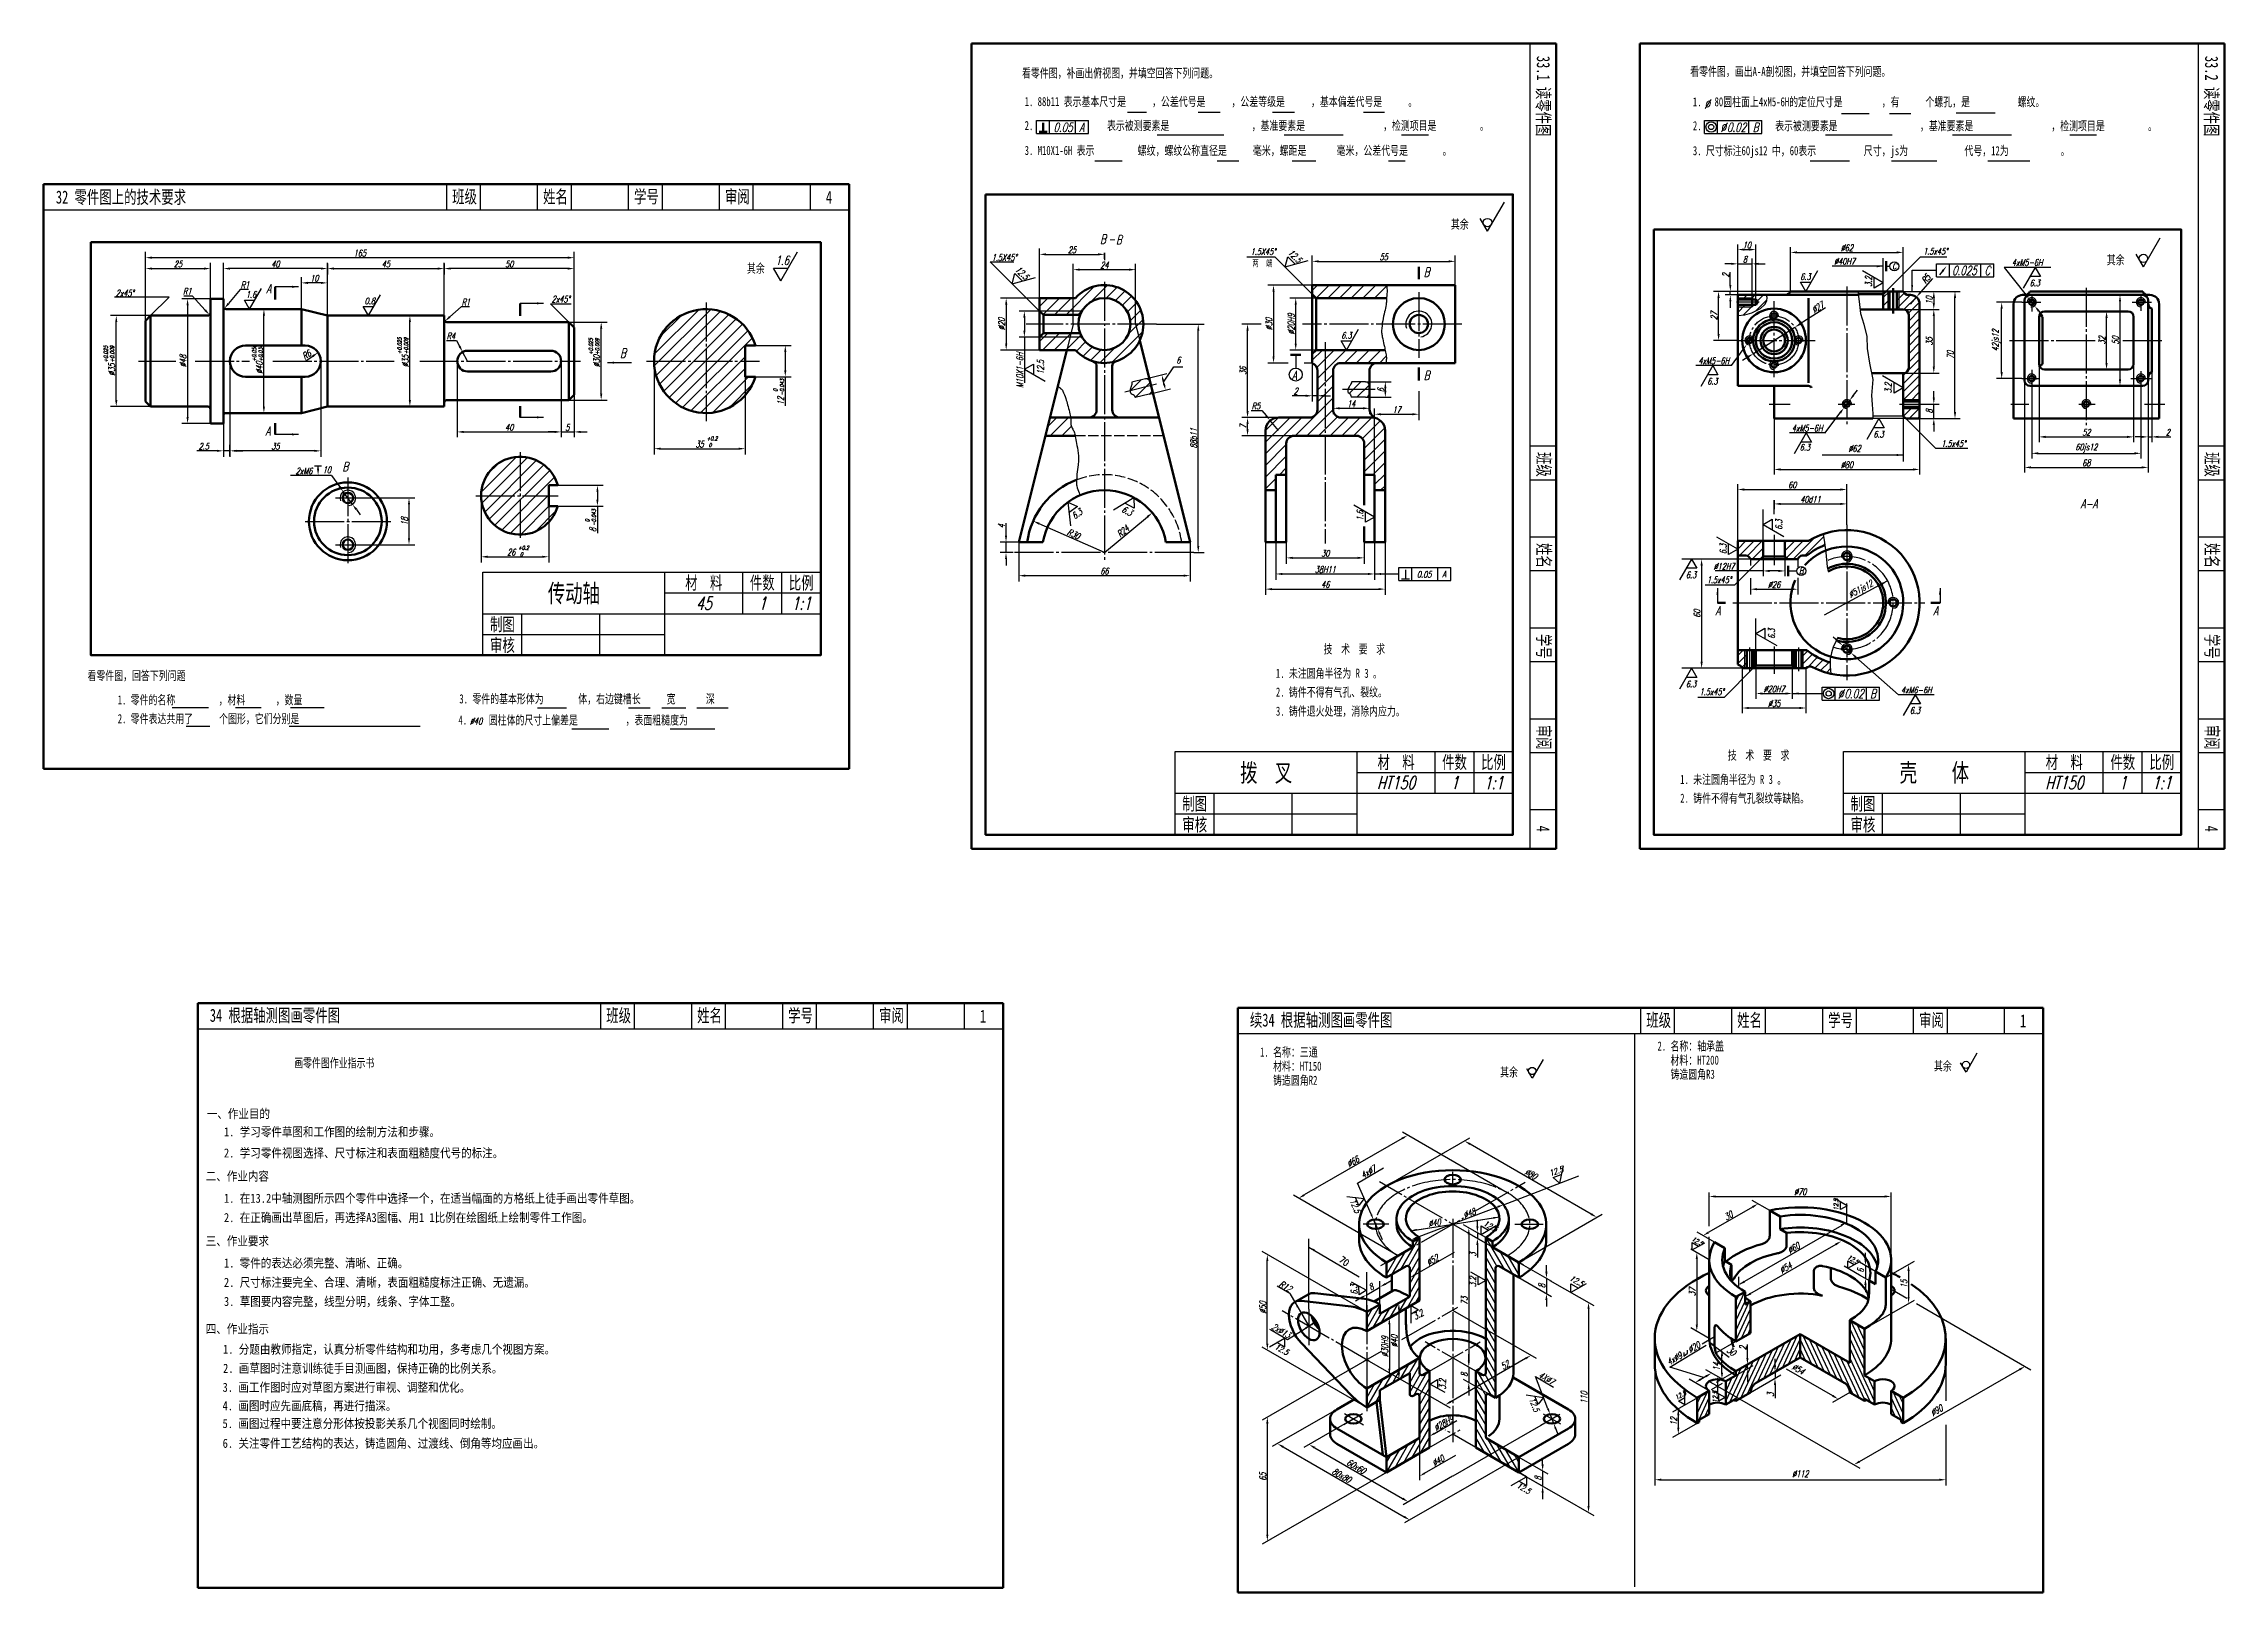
# Model space of a CAD drawing. Header units: millimetres. Extents: x -523 to 2163, y -1202 to 919.
# Drawn here: x -523 to 317, y -549 to 47 of the extents above; entities that cross this region are included whole.
import ezdxf
from ezdxf.enums import TextEntityAlignment as Align

# ---------------------------------------------------------------- set-up
doc = ezdxf.new("R2010")
doc.units = ezdxf.units.MM
doc.header["$PDMODE"] = 33
doc.header["$PDSIZE"] = 1.5
doc.linetypes.add('myCENTER', pattern=[18, 15, -1, 1, -1])
doc.linetypes.add('myHIDDEN', pattern=[5, 4, -1])
for name, color, linetype, lineweight in [('中心线', 7, 'myCENTER', 25), ('剖面线', 7, 'Continuous', 25), ('尺寸', 7, 'Continuous', 25), ('文字', 7, 'Continuous', 25), ('标注', 7, 'Continuous', 25), ('标题文字', 7, 'Continuous', 25), ('粗实线', 7, 'Continuous', 50), ('细实线', 7, 'Continuous', 25), ('虚线', 7, 'myHIDDEN', 25)]:
    doc.layers.add(name, color=color, linetype=linetype, lineweight=lineweight)
doc.styles.add('上下标-1.5号', font='txt.shx', dxfattribs={"width": 0.7, "oblique": 15, "height": 1.5})
doc.styles.add('字母标注-2.5号', font='txt.shx', dxfattribs={"width": 0.7, "oblique": 15, "height": 2.5})
doc.styles.add('字母标注-3.5号', font='txt.shx', dxfattribs={"width": 0.7, "oblique": 15, "height": 3.5})
doc.styles.add('尺寸文字1-2.5号', font='txt.shx', dxfattribs={"width": 0.7, "oblique": 15, "height": 2.5})
doc.styles.add('尺寸文字25', font='txt.shx', dxfattribs={"width": 0.7, "oblique": 15, "height": 2.5})
doc.styles.add('标题汉字1-5号', font='SimSun.ttf', dxfattribs={"width": 0.7, "height": 5})
doc.styles.add('标题汉字2-3.5号', font='SimSun.ttf', dxfattribs={"width": 0.7, "height": 3.5})
doc.dimstyles.new('ISO-25', dxfattribs={"dimtxt": 3.5, "dimasz": 2.5, "dimexe": 2.25, "dimexo": 0, "dimgap": 0.5, "dimtad": 1, "dimdsep": 46, "dimtxsty": '尺寸文字1-2.5号', "dimcen": 2.5, "dimadec": 0, "dimazin": 0, "dimtfac": 1, "dimtmove": 0, "dimatfit": 2, "dimfxl": 0, "dimarcsym": 0})
doc.dimstyles.new('尺寸25', dxfattribs={"dimtxt": 2.5, "dimasz": 2.5, "dimexe": 2, "dimexo": 0, "dimgap": 0.5, "dimtad": 1, "dimdec": 0, "dimdsep": 46, "dimtxsty": '尺寸文字1-2.5号', "dimcen": 0, "dimadec": 0, "dimazin": 0, "dimtol": 1, "dimtp": 0.039, "dimtfac": 0.6, "dimtdec": 3, "dimtmove": 0, "dimatfit": 3, "dimfxl": 0, "dimarcsym": 0})
doc.dimstyles.new('水平标注25', dxfattribs={"dimtxt": 2.5, "dimasz": 2.5, "dimexe": 2, "dimexo": 0, "dimgap": 0.5, "dimtad": 1, "dimtih": 1, "dimtoh": 1, "dimdec": 0, "dimzin": 0, "dimdsep": 46, "dimtxsty": '尺寸文字1-2.5号', "dimcen": 0, "dimadec": 0, "dimazin": 0, "dimtfac": 1, "dimtdec": 0, "dimtmove": 1, "dimatfit": 2, "dimfxl": 0, "dimtolj": 1, "dimtzin": 0, "dimarcsym": 0})
pattern_1 = [(65, (113.8451, -484.327), (-1.438764, 0.670906), [])]
pattern_2 = [(45, (-1588.9036, -848.7782), (-2.245064, 2.245064), [])]
pattern_3 = [(45, (-1819.7339, -264.6148), (-1.5715448, 1.5715448), [])]
pattern_4 = [(45, (-1714.495, -264.6148), (-2.245064, 2.245064), [])]

msp = doc.modelspace()

# ---------------------------------------------------------------- texts
at = {"style": '标题汉字2-3.5号', "width": 0.85}
for s, p in [('一、作业目的', (-459.825, -366.923)), ('1. 学习零件草图和工作图的绘制方法和步骤。', (-453.225, -373.917)), ('2. 学习零件视图选择、尺寸标注和表面粗糙度代号的标注。', (-453.225, -382.054)), ('二、作业内容', (-460.224, -390.993)), ('1. 在13.2中轴测图所示四个零件中选择一个，在适当幅面的方格纸上徒手画出零件草图。', (-453.225, -399.485)), ('2. 在正确画出草图后，再选择A3图幅、用1 1比例在绘图纸上绘制零件工作图。', (-453.225, -406.918)), (':', (-388.668, -406.407)), ('三、作业要求', (-460.224, -415.924)), ('2. 尺寸标注要完全、合理、清晰，表面粗糙度标注正确、无遗漏。', (-453.225, -431.849)), ('1. 零件的表达必须完整、清晰、正确。', (-453.225, -424.416)), ('3. 草图要内容完整，线型分明，线条、字体工整。', (-453.225, -439.202)), ('四、作业指示', (-460.224, -449.762)), ('2. 画草图时注意训练徒手目测画图，保持正确的比例关系。', (-453.552, -464.947)), ('1. 分题由教师指定，认真分析零件结构和功用，多考虑几个视图方案。', (-453.567, -457.606)), ('3. 画工作图时应对草图方案进行审视、调整和优化。', (-453.754, -472.257)), ('4. 画图时应先画底稿，再进行描深。', (-453.754, -479.38)), ('5. 画图过程中要注意分形体按投影关系几个视图同时绘制。', (-453.754, -486.199)), ('6. 关注零件工艺结构的表达，铸造圆角、过渡线、倒角等均应画出。', (-453.722, -493.808))]:
    msp.add_text(s, height=3.5, dxfattribs=at).set_placement(p)
at = {"insert": (-433.049, -343.879), "char_height": 3.5, "width": 138.27656, "attachment_point": 1, "style": '标题汉字2-3.5号'}
msp.add_mtext('\u3000\u3000画零件图作业指示书\\P\\P\\P\\P\\P\\P\\P\\P\\P\\P\\P\\P\\P\\P\\P\\P\\P\\P\\P    ', dxfattribs=at)
at = {"layer": '尺寸', "oblique": 15, "width": 0.7}
for s, height, style, p in [('0.05', 3.5, '字母标注-3.5号', (-133.947, 12.783)), ('A', 3.5, '字母标注-3.5号', (-124.069, 12.783)), ('0.02', 3.5, '字母标注-3.5号', (125.253, 12.783)), ('B', 3.5, '字母标注-3.5号', (135.131, 12.783)), ('B', 3.5, '字母标注-3.5号', (-116.042, -30.31)), ('-', 3.5, '字母标注-3.5号', (-113.012, -30.347)), ('B', 3.5, '字母标注-3.5号', (-109.912, -30.501)), ('1.5X45%%d', 2.5, '尺寸文字1-2.5号', (-58.093, -34.608)), ('1.5x45%%D', 2.5, '尺寸文字1-2.5号', (200.743, -34.469)), ('1.5X45%%d', 2.5, '尺寸文字1-2.5号', (-157.744, -36.867)), ('B', 3.5, '字母标注-3.5号', (8.55, -42.982)), ('%%c40H7', 2.5, '尺寸文字1-2.5号', (166.46, -38.307)), ('0.025', 3.5, '字母标注-3.5号', (211.904, -42.362)), ('C', 3.5, '字母标注-3.5号', (224.346, -42.362)), ('4xM5-6H', 2.5, '尺寸文字1-2.5号', (234.904, -38.79)), ('2x45%%D', 2.5, '尺寸文字1-2.5号', (-494.882, -50.556)), ('2x45%%D', 2.5, '尺寸文字1-2.5号', (-327.08, -52.872)), ('6', 2.5, '尺寸文字1-2.5号', (-86.652, -76.395)), ('4xM5-6H', 2.5, '尺寸文字1-2.5号', (114.271, -76.619)), ('A', 3.5, '字母标注-3.5号', (-42.259, -82.717)), ('B', 3.5, '字母标注-3.5号', (8.55, -82.717)), ('4xM5-6H', 2.5, '尺寸文字1-2.5号', (150.23, -102.553)), ('+0.2', 1.5, '上下标-1.5号', (-267.42, -106.019)), ('0', 1.5, '上下标-1.5号', (-266.662, -108.519)), ('%%c62', 2.5, '尺寸文字1-2.5号', (171.961, -110.402)), ('1.5x45%%D', 2.5, '尺寸文字1-2.5号', (207.665, -108.517)), ('2xM6', 2.5, '尺寸文字1-2.5号', (-425.611, -119.043)), ('10', 2.5, '尺寸文字1-2.5号', (-415.202, -118.614)), ('A-A', 3.5, '字母标注-3.5号', (261.334, -132.141)), ('+0.2', 1.5, '上下标-1.5号', (-339.996, -148.103)), ('0', 1.5, '上下标-1.5号', (-339.238, -150.603)), ('0.05', 2.5, '字母标注-3.5号', (5.935, -158.825)), ('A', 2.5, '字母标注-3.5号', (15.649, -158.702)), ('1.5x45%%D', 2.5, '尺寸文字1-2.5号', (117.489, -160.95)), ('A', 3.5, '字母标注-3.5号', (120.799, -173.33)), ('A', 3.5, '字母标注-3.5号', (204.606, -173.33)), ('4xM6-6H', 2.5, '尺寸文字1-2.5号', (192.238, -203.343)), ('1.5x45%%D', 2.5, '尺寸文字1-2.5号', (114.689, -204.019))]:
    msp.add_text(s, height=height, dxfattribs=dict(at, style=style)).set_placement(p)
at = {"layer": '尺寸', "width": 0.7}
for s, height, style, p in [('其余', 3.5, '标题汉字1-5号', (19.001, -24.505)), ('其余', 3.5, '标题汉字2-3.5号', (-251.95, -41.507)), ('两  端', 2.5, '标题汉字2-3.5号', (-57.447, -39.065)), ('其余', 3.5, '标题汉字1-5号', (271.419, -38.251))]:
    msp.add_text(s, height=height, dxfattribs=dict(at, style=style)).set_placement(p)
at = {"layer": '尺寸', "oblique": 15, "width": 0.7}
for s, height, rotation, style, p in [('+0.025', 1.5, 90, '上下标-1.5号', (-497.962, -75.997)), ('+0.009', 1.5, 90, '上下标-1.5号', (-495.462, -75.997)), ('+0.050', 1.5, 90, '上下标-1.5号', (-440.803, -75.664)), ('+0.034', 1.5, 90, '上下标-1.5号', (-438.303, -75.664)), ('+0.025', 1.5, 90, '上下标-1.5号', (-384.868, -72.798)), ('+0.009', 1.5, 90, '上下标-1.5号', (-382.368, -72.798)), ('+0.025', 1.5, 90, '上下标-1.5号', (-311.275, -73.067)), ('+0.009', 1.5, 90, '上下标-1.5号', (-308.775, -73.067)), ('12.5', 2.5, 90, '尺寸文字1-2.5号', (-137.675, -80.622)), ('-0.043', 1.5, 90, '上下标-1.5号', (-237.682, -88.732)), ('0', 1.5, 90, '上下标-1.5号', (-240.182, -87.285)), ('-0.043', 1.5, 90, '上下标-1.5号', (-310.084, -138.901)), ('6.3', 2.5, 36.056645, '尺寸文字1-2.5号', (-125.749, -136.469)), ('6.3', 2.5, 331.573619, '尺寸文字1-2.5号', (-107.936, -133.327)), ('0', 1.5, 90, '上下标-1.5号', (-312.584, -137.455)), ('6.3', 2.5, 90, '尺寸文字1-2.5号', (125.03, -149.832)), ('%%C51js12', 2.5, 28.349801, '尺寸文字1-2.5号', (172.841, -166.685)), ('3.2', 2.5, 90, '尺寸文字1-2.5号', (28.656, -431.904, 286.853)), ('3.2', 2.5, 90, '尺寸文字1-2.5号', (16.99, -471.297, 286.853))]:
    msp.add_text(s, height=height, rotation=rotation, dxfattribs=dict(at, style=style)).set_placement(p)
at = {"layer": '尺寸', "char_height": 2.5, "attachment_point": 5, "style": '尺寸文字1-2.5号'}
for s, insert in [('%%C70', (153.443, -395.256)), ('%%C112', (153.443, -503.851))]:
    msp.add_mtext(s, dxfattribs=dict(at, insert=insert))
at = {"layer": '尺寸', "char_height": 1.75, "width": 5.2085, "attachment_point": 1, "style": '尺寸文字1-2.5号'}
for insert, rotation in [((166.351, -402.421), 90), ((112.372, -412.409), 330), ((172.294, -419.421), 330), ((104.989, -473.933), 30), ((119.83, -476.453), 90)]:
    msp.add_mtext('12.5', dxfattribs=dict(at, insert=insert, rotation=rotation))
at = {"layer": '尺寸', "char_height": 2.5, "attachment_point": 5, "style": '尺寸文字1-2.5号'}
for s, insert, rotation in [('%%C60', (150.879, -416.923), 30), ('%%C54', (147.846, -424.519), 30), ('6', (176.678, -425.595), 90), ('4x%%c9  %%C20', (108.505, -457.461), 30), ('14', (121.243, -462.597), 90), ('30', (126.895, -456.67), 322.855487), ('%%C54', (152.669, -463.479), 330), ('%%C90', (205.92, -479.441), 29.890121)]:
    msp.add_mtext(s, dxfattribs=dict(at, insert=insert, rotation=rotation))
at = {"layer": '文字', "style": '标题汉字2-3.5号', "width": 0.7}
for s, p in [('看零件图，补画出俯视图，并填空回答下列问题。', (-146.074, 33.669)), ('看零件图，画出A-A剖视图，并填空回答下列问题。', (111.106, 34.279)), ('1. 88b11 表示基本尺寸是      ，公差代号是      ，公差等级是      ，基本偏差代号是      。  ', (-145.04, 22.683)), ('1.   80圆柱面上4xM5-6H的定位尺寸是         ，有      个螺孔，是           螺纹。', (112.14, 22.586)), ('2.                 表示被测要素是                   ，基准要素是                  ，检测项目是          。', (-145.04, 13.447)), ('2.                 表示被测要素是                   ，基准要素是                  ，检测项目是          。', (112.14, 13.35)), ('3. M10X1-6H 表示          螺纹，螺纹公称直径是      毫米，螺距是       毫米，公差代号是        。', (-145.04, 3.867)), ('3. 尺寸标注60js12 中，60表示           尺寸，js为             代号，12为            。', (112.14, 3.771)), ('技  术  要  求', (-30.033, -188.054)), ('看零件图，回答下列问题', (-505.75, -198.291)), ('2. 铸件不得有气孔、裂纹。', (-48.347, -204.632)), ('1. 未注圆角半径为 R 3 。  ', (-48.347, -197.404)), ('1. 零件的名称          ，材料       ，数量  ', (-494.087, -207.64)), ('3. 零件的基本形体为        体，右边键槽长      宽       深', (-362.612, -207.242)), ('3. 铸件退火处理，消除内应力。', (-48.347, -211.981)), ('2. 零件表达共用了      个图形，它们分别是', (-494.087, -214.869)), ('4.     圆柱体的尺寸上偏差是           ，表面粗糙度为', (-362.954, -215.405)), ('技  术  要  求', (125.573, -228.91)), ('1. 未注圆角半径为 R 3 。  ', (107.259, -238.259)), ('2. 铸件不得有气孔裂纹等缺陷。', (107.259, -245.488))]:
    msp.add_text(s, height=3.5, dxfattribs=at).set_placement(p)
at = {"layer": '文字', "oblique": 15, "width": 0.7}
for s, height, style, p in [('%%C', 3.5, '尺寸文字1-2.5号', (116.556, 21.741)), ('%%C', 3.5, '尺寸文字1-2.5号', (122.749, 12.735)), ('%%C40', 2.5, '字母标注-2.5号', (-358.564, -215.356))]:
    msp.add_text(s, height=height, dxfattribs=dict(at, style=style)).set_placement(p)
at = {"layer": '标注', "style": '尺寸文字1-2.5号', "oblique": 15, "width": 0.7}
for s, rotation, p in [('12.5', 315.10992, (-43.923, -33.943)), ('12.5', 315.10992, (-148.916, -40.443)), ('3.2', 90, (180.996, -46.851)), ('3.2', 90, (188.543, -87.822)), ('1.6', 90, (-14.735, -136.984)), ('6.3', 90, (146.459, -140.476)), ('6.3', 90, (143.659, -182.476))]:
    msp.add_text(s, height=2.5, rotation=rotation, dxfattribs=at).set_placement(p)
at = {"layer": '标注', "oblique": 15, "width": 0.7}
for s, height, style, p in [('1.6', 3.5, '尺寸文字1-2.5号', (-240.988, -38.455)), ('6.3', 2.5, '尺寸文字1-2.5号', (153.447, -44.244)), ('C', 2.5, '尺寸文字1-2.5号', (188.831, -40.148)), ('1.6', 2.5, '尺寸文字1-2.5号', (-444.814, -51.098)), ('A', 3.5, '字母标注-3.5号', (-436.943, -49.377)), ('6.3', 2.5, '尺寸文字1-2.5号', (241.725, -46.664)), ('0.8', 2.5, '尺寸文字1-2.5号', (-399.073, -53.598)), ('6.3', 2.5, '尺寸文字1-2.5号', (-23.205, -66.83)), ('B', 3.5, '字母标注-3.5号', (-300.736, -74.168)), ('6.3', 2.5, '尺寸文字1-2.5号', (117.66, -84.492)), ('A', 3.5, '字母标注-3.5号', (-437.257, -104.161)), ('6.3', 2.5, '尺寸文字1-2.5号', (153.232, -109.93)), ('6.3', 2.5, '尺寸文字1-2.5号', (181.611, -104.907)), ('B', 3.5, '字母标注-3.5号', (-407.601, -117.835)), ('6.3', 2.5, '尺寸文字1-2.5号', (109.453, -159.009)), ('B', 2.5, '尺寸文字1-2.5号', (152.992, -157.437)), ('6.3', 2.5, '尺寸文字1-2.5号', (109.453, -201.009)), ('%%C', 3.5, '尺寸文字1-2.5号', (167.956, -205.343)), ('0.02', 3.5, '字母标注-3.5号', (170.46, -205.295)), ('B', 3.5, '字母标注-3.5号', (180.338, -205.295)), ('6.3', 2.5, '尺寸文字1-2.5号', (195.627, -211.216))]:
    msp.add_text(s, height=height, dxfattribs=dict(at, style=style)).set_placement(p)
at = {"layer": '标注', "style": '尺寸文字25', "width": 0.85}
msp.add_text('70', height=2.5, rotation=324.815392, dxfattribs=at).set_placement((-24.29, -421.95, 286.853))
at = {"layer": '标注', "char_height": 2.5, "attachment_point": 5, "style": '尺寸文字25'}
for s, insert, rotation in [('4x%%c7', (-12.732, -387.592, 286.853), 30), ('%%C48', (26.103, -403.523, 286.853), 20.792272), ('%%C40', (12.673, -407.219, 286.853), 8.854123), ('%%c52', (11.937, -421.509, 286.853), 30), ('R12', (-44.647, -431.609, 286.853), 330), ('2x%%c13', (-46.371, -448.696, 286.853), 330), ('4X%%c7', (55.822, -467.034, 286.853), 330), ('%%c28H9', (16.22, -484.406, 286.853), 30), ('%%C40', (14.094, -498.773, 286.853), 30)]:
    msp.add_mtext(s, dxfattribs=dict(at, insert=insert, rotation=rotation))
at = {"layer": '标注', "attachment_point": 1, "style": '尺寸文字25'}
for s, insert, char_height, width, rotation in [('12.5', (56.537, -387.131, 286.853), 2.25, 8.56, 18.779371), ('12.5', (65.576, -427.206, 286.853), 2.25, 8.56, 330), ('6.3', (-19.445, -434.917, 286.853), 2.5, 8.56, 92.339282), ('3.2', (4.065, -442.469, 286.853), 2.5, 6.02, 30)]:
    msp.add_mtext(s, dxfattribs=dict(at, insert=insert, char_height=char_height, width=width, rotation=rotation))
at = {"layer": '标题文字', "style": '标题汉字1-5号', "width": 0.7}
for s, p in [('33.1 读零件图', (52.109, 42.002)), ('33.2 读零件图', (309.29, 42.002)), ('班级', (52.275, -110.49)), ('班级', (309.456, -110.49)), ('姓名', (52.275, -145.49)), ('姓名', (309.456, -145.49)), ('学号', (52.275, -180.49)), ('学号', (309.456, -180.49)), ('审阅', (52.275, -215.49)), ('审阅', (309.456, -215.49)), ('4', (52.007, -254.321)), ('4', (309.188, -254.321))]:
    msp.add_text(s, height=5, rotation=270, dxfattribs=at).set_placement(p)
at = {"layer": '标题文字', "width": 0.7}
for s, height, style, p in [('32 零件图上的技术要求', 5, '标题汉字1-5号', (-517.885, -14.834)), ('班级', 5, '标题汉字1-5号', (-365.393, -14.668)), ('姓名', 5, '标题汉字1-5号', (-330.393, -14.668)), ('学号', 5, '标题汉字1-5号', (-295.393, -14.668)), ('审阅', 5, '标题汉字1-5号', (-260.393, -14.668)), ('4', 5, '标题汉字1-5号', (-221.562, -14.936)), ('34 根据轴测图画零件图', 5, '标题汉字1-5号', (-458.643, -329.815)), ('班级', 5, '标题汉字1-5号', (-306.08, -329.883)), ('姓名', 5, '标题汉字1-5号', (-271.08, -329.883)), ('学号', 5, '标题汉字1-5号', (-236.08, -329.883)), ('审阅', 5, '标题汉字1-5号', (-201.08, -329.883)), ('1', 5, '标题汉字1-5号', (-162.249, -330.152)), ('续34 根据轴测图画零件图', 5, '标题汉字1-5号', (-58.365, -331.633)), ('班级', 5, '标题汉字1-5号', (94.199, -331.701)), ('姓名', 5, '标题汉字1-5号', (129.199, -331.701)), ('学号', 5, '标题汉字1-5号', (164.199, -331.701)), ('审阅', 5, '标题汉字1-5号', (199.199, -331.701)), ('1', 5, '标题汉字1-5号', (238.03, -331.969)), ('1. 名称：三通', 3.5, '标题汉字2-3.5号', (-54.438, -343.218)), ('2. 名称：轴承盖', 3.5, '标题汉字2-3.5号', (98.509, -340.892)), ('   材料：HT200', 3.5, '标题汉字2-3.5号', (98.509, -346.316)), ('   材料：HT150', 3.5, '标题汉字2-3.5号', (-54.438, -348.642)), ('   铸造圆角R2', 3.5, '标题汉字2-3.5号', (-54.438, -354.066)), ('   铸造圆角R3', 3.5, '标题汉字2-3.5号', (98.509, -351.74))]:
    msp.add_text(s, height=height, dxfattribs=dict(at, style=style)).set_placement(p)
at = {"layer": '标题文字', "char_height": 3.5, "width": 15.07333, "attachment_point": 1, "style": '标题汉字2-3.5号'}
for insert in [(37.933, -347.403), (204.914, -345.077)]:
    msp.add_mtext('\\pt87.5;其余', dxfattribs=dict(at, insert=insert))
at = {"layer": '细实线', "style": '标题汉字1-5号', "width": 0.7}
for s, height, p in [('材  料', 5, (-268.535, -160.746)), ('件数', 5, (-246.035, -160.746)), ('比例', 5, (-231.035, -160.746)), ('传动轴', 7, (-318.535, -164.746)), ('制图', 5, (-346.035, -176.746)), ('审核', 5, (-346.035, -184.746)), ('拨  叉', 7, (-52.101, -233.811)), ('材  料', 5, (-2.101, -229.811)), ('件数', 5, (20.399, -229.811)), ('比例', 5, (35.399, -229.811)), ('壳    体', 7, (205.08, -233.811)), ('材  料', 5, (255.08, -229.811)), ('件数', 5, (277.58, -229.811)), ('比例', 5, (292.58, -229.811)), ('制图', 5, (-79.601, -245.811)), ('制图', 5, (177.58, -245.811)), ('审核', 5, (-79.601, -253.811)), ('审核', 5, (177.58, -253.811))]:
    msp.add_text(s, height=height, dxfattribs=at).set_placement(p, align=Align.MIDDLE)
at = {"layer": '细实线', "style": '尺寸文字1-2.5号', "oblique": 15, "width": 0.7}
for s, p in [('45', (-268.535, -168.746)), ('1', (-246.035, -168.746)), ('1:1', (-231.035, -168.746)), ('HT150', (-2.101, -237.811)), ('1', (20.399, -237.811)), ('1:1', (35.399, -237.811)), ('HT150', (255.08, -237.811)), ('1', (277.58, -237.811)), ('1:1', (292.58, -237.811))]:
    msp.add_text(s, height=5, dxfattribs=at).set_placement(p, align=Align.MIDDLE)

# ---------------------------------------------------------------- blocks, each defined once
blk = doc.blocks.new('*D91')
at = {"layer": 'Defpoints', "color": 0}
for p in [(113.85, -474.53), (113.85, -484.33), (106.52, -488.56)]:
    blk.add_point(p, dxfattribs=at)
at = {"layer": '尺寸', "color": 0, "lineweight": -2}
for p, q in [((113.85, -474.53), (104.27, -480.06)), ((113.85, -484.33), (104.27, -489.85)), ((106.52, -481.26), (106.52, -486.06))]:
    blk.add_line(p, q, dxfattribs=at)
at = {"layer": '尺寸', "color": 0}
for points in [[(106.1, -481.26), (106.94, -481.26), (106.52, -478.76)], [(106.1, -486.06), (106.94, -486.06), (106.52, -488.56)]]:
    blk.add_solid(points, dxfattribs=at)
at = {"layer": '尺寸', "color": 0, "insert": (104.77, -483.66), "char_height": 2.5, "attachment_point": 5, "rotation": 90, "style": '尺寸文字1-2.5号'}
blk.add_mtext('12', dxfattribs=at)
blk = doc.blocks.new('*D92')
at = {"layer": 'Defpoints', "color": 0}
for p in [(128.69, -464.32), (128.69, -465.96), (133.12, -461.77)]:
    blk.add_point(p, dxfattribs=at)
at = {"layer": '尺寸', "color": 0, "lineweight": -2}
for p, q in [((128.69, -464.32), (135.37, -460.47)), ((133.12, -459.27), (133.12, -454.04)), ((128.69, -465.96), (135.37, -462.1)), ((133.12, -463.4), (133.12, -461.77)), ((133.12, -465.9), (133.12, -468.4))]:
    blk.add_line(p, q, dxfattribs=at)
at = {"layer": '尺寸', "color": 0}
for points in [[(132.71, -459.27), (133.54, -459.27), (133.12, -461.77)], [(132.71, -465.9), (133.54, -465.9), (133.12, -463.4)]]:
    blk.add_solid(points, dxfattribs=at)
at = {"layer": '尺寸', "color": 0, "insert": (131.37, -455.4), "char_height": 2.5, "attachment_point": 5, "rotation": 90, "style": '尺寸文字1-2.5号'}
blk.add_mtext('2', dxfattribs=at)
blk = doc.blocks.new('*D93')
at = {"layer": 'Defpoints', "color": 0}
for p in [(186.41, -428.24), (195.13, -438.21), (178.19, -447.99)]:
    blk.add_point(p, dxfattribs=at)
at = {"layer": '尺寸', "color": 0, "lineweight": -2}
for p, q in [((186.41, -428.24), (197.38, -421.91)), ((195.13, -425.71), (195.13, -435.71)), ((178.19, -447.99), (197.38, -436.91))]:
    blk.add_line(p, q, dxfattribs=at)
at = {"layer": '尺寸', "color": 0}
for points in [[(194.72, -425.71), (195.55, -425.71), (195.13, -423.21)], [(194.72, -435.71), (195.55, -435.71), (195.13, -438.21)]]:
    blk.add_solid(points, dxfattribs=at)
at = {"layer": '尺寸', "color": 0, "insert": (193.38, -430.71), "char_height": 2.5, "attachment_point": 5, "rotation": 90, "style": '尺寸文字1-2.5号'}
blk.add_mtext('15', dxfattribs=at)
blk = doc.blocks.new('*D94')
at = {"layer": 'Defpoints', "color": 0}
for p in [(141.69, -402.42), (116.05, -412.11), (120.48, -414.67)]:
    blk.add_point(p, dxfattribs=at)
at = {"layer": '尺寸', "color": 0, "lineweight": -2}
for p, q in [((135.1, -401.12), (118.21, -410.86)), ((141.69, -402.42), (135.01, -398.57)), ((120.48, -414.67), (113.8, -410.81))]:
    blk.add_line(p, q, dxfattribs=at)
at = {"layer": '尺寸', "color": 0}
for points in [[(134.89, -400.76), (135.3, -401.48), (137.26, -399.87)], [(118, -410.5), (118.42, -411.22), (116.05, -412.11)]]:
    blk.add_solid(points, dxfattribs=at)
at = {"layer": '尺寸', "color": 0, "insert": (125.78, -404.47), "char_height": 2.5, "attachment_point": 5, "rotation": 30, "style": '尺寸文字1-2.5号'}
blk.add_mtext('30', dxfattribs=at)
blk = doc.blocks.new('*D95')
at = {"layer": 'Defpoints', "color": 0}
for p in [(118.44, -421.46), (113.64, -448.89), (118.44, -451.67)]:
    blk.add_point(p, dxfattribs=at)
at = {"layer": '尺寸', "color": 0, "lineweight": -2}
for p, q in [((118.44, -421.46), (111.39, -417.38)), ((113.64, -421.18), (113.64, -446.39)), ((118.44, -451.67), (111.39, -447.6))]:
    blk.add_line(p, q, dxfattribs=at)
at = {"layer": '尺寸', "color": 0}
for points in [[(113.22, -421.18), (114.06, -421.18), (113.64, -418.68)], [(113.22, -446.39), (114.06, -446.39), (113.64, -448.89)]]:
    blk.add_solid(points, dxfattribs=at)
at = {"layer": '尺寸', "color": 0, "insert": (111.89, -433.79), "char_height": 2.5, "attachment_point": 5, "rotation": 90, "style": '尺寸文字1-2.5号'}
blk.add_mtext('37', dxfattribs=at)
blk = doc.blocks.new('*D96')
at = {"layer": 'Defpoints', "color": 0}
for p in [(136.98, -468.52), (143.74, -467.07), (134.35, -472.49)]:
    blk.add_point(p, dxfattribs=at)
at = {"layer": '尺寸', "color": 0, "lineweight": -2}
for p, q in [((143.74, -462.12), (143.74, -459.62)), ((134.35, -472.49), (145.99, -465.77)), ((136.98, -468.52), (145.99, -463.32)), ((143.74, -464.62), (143.74, -467.07)), ((143.74, -469.57), (143.74, -474.68))]:
    blk.add_line(p, q, dxfattribs=at)
at = {"layer": '尺寸', "color": 0}
for points in [[(143.32, -462.12), (144.16, -462.12), (143.74, -464.62)], [(143.32, -469.57), (144.16, -469.57), (143.74, -467.07)]]:
    blk.add_solid(points, dxfattribs=at)
at = {"layer": '尺寸', "color": 0, "insert": (141.99, -473.37), "char_height": 2.5, "attachment_point": 5, "rotation": 90, "style": '尺寸文字1-2.5号'}
blk.add_mtext('3', dxfattribs=at)
blk = doc.blocks.new('12.5')
at = {"layer": '标注'}
for p, q in [((-1.88, 3.25), (1.88, 3.25)), ((0, 0), (-1.88, 3.25)), ((3.75, 6.5), (0, 0))]:
    blk.add_line(p, q, dxfattribs=at)
at = {"layer": '标注', "insert": (-1.4, 6.4), "char_height": 2.5, "width": 9.5111, "attachment_point": 1, "style": '尺寸文字25'}
blk.add_mtext('12.5', dxfattribs=at)
blk = doc.blocks.new('*D101')
at = {"layer": 'Defpoints', "color": 0}
for p in [(24.25, -375.69), (-5.77, -393.02, 2581.67), (45.14, -422.42, 2581.67)]:
    blk.add_point(p, dxfattribs=at)
at = {"layer": '标注', "color": 0, "lineweight": -2}
for p, q in [((-5.77, -393.02), (26.25, -374.53)), ((73, -403.83), (26.42, -376.94)), ((45.14, -422.42), (77.16, -403.93))]:
    blk.add_line(p, q, dxfattribs=at)
at = {"layer": '标注', "color": 0}
for points in [[(26.63, -376.58), (26.21, -377.3), (24.25, -375.69)], [(73.21, -403.47), (72.79, -404.19), (75.16, -405.08)]]:
    blk.add_solid(points, dxfattribs=at)
at = {"layer": '标注', "color": 0, "insert": (49.8, -388.42), "char_height": 2.5, "attachment_point": 5, "rotation": 330, "style": '尺寸文字1-2.5号'}
blk.add_mtext('%%C80', dxfattribs=at)
blk = doc.blocks.new('*D102')
at = {"layer": 'Defpoints', "color": 0}
for p in [(-39.61, -397.74), (40.68, -395.6, 2581.67), (-1.32, -419.85, 2581.67)]:
    blk.add_point(p, dxfattribs=at)
at = {"layer": '标注', "color": 0, "lineweight": -2}
for p, q in [((0.23, -374.74), (-37.44, -396.49)), ((40.68, -395.6), (0.39, -372.33)), ((-1.32, -419.85), (-41.61, -396.58))]:
    blk.add_line(p, q, dxfattribs=at)
at = {"layer": '标注', "color": 0}
for points in [[(0.02, -374.38), (0.44, -375.1), (2.39, -373.49)], [(-37.65, -396.13), (-37.24, -396.85), (-39.61, -397.74)]]:
    blk.add_solid(points, dxfattribs=at)
at = {"layer": '标注', "color": 0, "insert": (-18.7, -383.64), "char_height": 2.5, "attachment_point": 5, "rotation": 30, "style": '尺寸文字1-2.5号'}
blk.add_mtext('%%c66', dxfattribs=at)
blk = doc.blocks.new('*D103')
at = {"layer": 'Defpoints', "color": 0}
for p in [(45.14, -422.42), (45.14, -428.3, 2581.67), (55.77, -434.44)]:
    blk.add_point(p, dxfattribs=at)
at = {"layer": '标注', "color": 0, "lineweight": -2}
for p, q in [((45.14, -422.42), (57.77, -429.71)), ((55.77, -426.06), (55.77, -423.56)), ((45.14, -428.3), (57.77, -435.59)), ((55.77, -428.56), (55.77, -434.44)), ((55.77, -436.94), (55.77, -439.44))]:
    blk.add_line(p, q, dxfattribs=at)
at = {"layer": '标注', "color": 0}
for points in [[(55.35, -426.06), (56.19, -426.06), (55.77, -428.56)], [(55.35, -436.94), (56.19, -436.94), (55.77, -434.44)]]:
    blk.add_solid(points, dxfattribs=at)
at = {"layer": '标注', "color": 0, "insert": (54.02, -431.5), "char_height": 2.5, "attachment_point": 5, "rotation": 90, "style": '尺寸文字1-2.5号'}
blk.add_mtext('8', dxfattribs=at)
blk = doc.blocks.new('*D104')
at = {"layer": 'Defpoints', "color": 0}
for p in [(57.12, -429.34), (48.11, -504.97, 2581.67), (71.97, -518.74)]:
    blk.add_point(p, dxfattribs=at)
at = {"layer": '标注', "color": 0, "lineweight": -2}
for p, q in [((57.12, -429.34), (73.97, -439.07)), ((71.97, -440.41), (71.97, -516.24)), ((48.11, -504.97), (73.97, -519.9))]:
    blk.add_line(p, q, dxfattribs=at)
at = {"layer": '标注', "color": 0}
for points in [[(71.56, -440.41), (72.39, -440.41), (71.97, -437.91)], [(71.56, -516.24), (72.39, -516.24), (71.97, -518.74)]]:
    blk.add_solid(points, dxfattribs=at)
at = {"layer": '标注', "color": 0, "insert": (70.22, -474.48), "char_height": 2.5, "attachment_point": 5, "rotation": 90, "style": '尺寸文字1-2.5号'}
blk.add_mtext('110', dxfattribs=at)
blk = doc.blocks.new('*D105')
at = {"layer": 'Defpoints', "color": 0}
for p in [(-18.5, -482.68, 2581.67), (19.68, -504.72, 2581.67), (2.59, -514.59)]:
    blk.add_point(p, dxfattribs=at)
at = {"layer": '标注', "color": 0, "lineweight": -2}
for p, q in [((-18.5, -482.68), (-37.59, -493.7)), ((-33.43, -493.79), (0.42, -513.34)), ((19.68, -504.72), (0.59, -515.74))]:
    blk.add_line(p, q, dxfattribs=at)
at = {"layer": '标注', "color": 0}
for points in [[(-33.22, -493.43), (-33.64, -494.15), (-35.59, -492.54)], [(0.63, -512.98), (0.22, -513.7), (2.59, -514.59)]]:
    blk.add_solid(points, dxfattribs=at)
at = {"layer": '标注', "color": 0, "insert": (-17.45, -501), "char_height": 2.5, "attachment_point": 5, "rotation": 330, "style": '尺寸文字1-2.5号'}
blk.add_mtext('60x60', dxfattribs=at)
blk = doc.blocks.new('*D106')
at = {"layer": 'Defpoints', "color": 0}
for p in [(-24.87, -479, 2581.67), (26.05, -508.4, 2581.67), (3.18, -521.6)]:
    blk.add_point(p, dxfattribs=at)
at = {"layer": '标注', "color": 0, "lineweight": -2}
for p, q in [((-24.87, -479), (-49.74, -493.36)), ((-45.57, -493.46), (1.01, -520.35)), ((26.05, -508.4), (1.18, -522.75))]:
    blk.add_line(p, q, dxfattribs=at)
at = {"layer": '标注', "color": 0}
for points in [[(-45.36, -493.09), (-45.78, -493.82), (-47.74, -492.21)], [(1.22, -519.99), (0.8, -520.71), (3.18, -521.6)]]:
    blk.add_solid(points, dxfattribs=at)
at = {"layer": '标注', "color": 0, "insert": (-23.06, -504.43), "char_height": 2.5, "attachment_point": 5, "rotation": 330, "style": '尺寸文字1-2.5号'}
blk.add_mtext('80x80', dxfattribs=at)
blk = doc.blocks.new('*D107')
at = {"layer": 'Defpoints', "color": 0}
for p in [(-13.41, -459.9, 2581.67), (-5.77, -503.25, 2581.67), (-51.65, -529.74)]:
    blk.add_point(p, dxfattribs=at)
at = {"layer": '标注', "color": 0, "lineweight": -2}
for p, q in [((-13.41, -459.9), (-53.65, -483.13)), ((-51.65, -484.47), (-51.65, -527.24)), ((-5.77, -503.25), (-53.65, -530.89))]:
    blk.add_line(p, q, dxfattribs=at)
at = {"layer": '标注', "color": 0}
for points in [[(-52.06, -484.47), (-51.23, -484.47), (-51.65, -481.97)], [(-52.06, -527.24), (-51.23, -527.24), (-51.65, -529.74)]]:
    blk.add_solid(points, dxfattribs=at)
at = {"layer": '标注', "color": 0, "insert": (-53.4, -504.94), "char_height": 2.5, "attachment_point": 5, "rotation": 90, "style": '尺寸文字1-2.5号'}
blk.add_mtext('65', dxfattribs=at)
blk = doc.blocks.new('*D108')
at = {"layer": 'Defpoints', "color": 0}
for p in [(-8.32, -431.93), (-13.41, -441.52, 2581.67), (-8.32, -438.58, 2581.67)]:
    blk.add_point(p, dxfattribs=at)
at = {"layer": '标注', "color": 0, "lineweight": -2}
for p, q in [((-15.58, -436.12), (-17.74, -437.37)), ((-13.41, -434.87), (-8.32, -431.93)), ((-13.41, -441.52), (-13.41, -432.56)), ((-8.32, -438.58), (-8.32, -429.62)), ((-6.15, -430.68), (-3.99, -429.43))]:
    blk.add_line(p, q, dxfattribs=at)
at = {"layer": '标注', "color": 0}
for points in [[(-15.78, -435.76), (-15.37, -436.48), (-13.41, -434.87)], [(-6.36, -430.32), (-5.95, -431.04), (-8.32, -431.93)]]:
    blk.add_solid(points, dxfattribs=at)
at = {"layer": '标注', "color": 0, "insert": (-11.74, -431.88), "char_height": 2.5, "attachment_point": 5, "rotation": 30, "style": '尺寸文字1-2.5号'}
blk.add_mtext('8', dxfattribs=at)
blk = doc.blocks.new('*D109')
at = {"layer": 'Defpoints', "color": 0}
for p in [(-51.65, -419.45), (-13.41, -441.52, 2581.67), (-13.41, -478.27, 2581.67)]:
    blk.add_point(p, dxfattribs=at)
at = {"layer": '标注', "color": 0, "lineweight": -2}
for p, q in [((-13.41, -441.52), (-53.65, -418.29)), ((-51.65, -453.69), (-51.65, -421.95)), ((-13.41, -478.27), (-53.65, -455.04))]:
    blk.add_line(p, q, dxfattribs=at)
at = {"layer": '标注', "color": 0}
for points in [[(-52.06, -421.95), (-51.23, -421.95), (-51.65, -419.45)], [(-52.06, -453.69), (-51.23, -453.69), (-51.65, -456.19)]]:
    blk.add_solid(points, dxfattribs=at)
at = {"layer": '标注', "color": 0, "insert": (-53.4, -439.83), "char_height": 2.5, "attachment_point": 5, "rotation": 90, "style": '尺寸文字1-2.5号'}
blk.add_mtext('%%c50', dxfattribs=at)
blk = doc.blocks.new('*D110')
at = {"layer": 'Defpoints', "color": 0}
for p in [(19.68, -440.79, 2581.67), (-13.41, -459.9), (16.76, -477.31)]:
    blk.add_point(p, dxfattribs=at)
at = {"layer": '标注', "color": 0, "lineweight": -2}
for p, q in [((19.68, -440.79), (51.85, -459.36)), ((-13.41, -459.9), (18.76, -478.47)), ((47.69, -459.46), (18.93, -476.06))]:
    blk.add_line(p, q, dxfattribs=at)
at = {"layer": '标注', "color": 0}
for points in [[(47.48, -459.1), (47.9, -459.82), (49.85, -458.21)], [(18.72, -475.7), (19.13, -476.43), (16.76, -477.31)]]:
    blk.add_solid(points, dxfattribs=at)
at = {"layer": '标注', "color": 0, "insert": (39.86, -461.96), "char_height": 2.5, "attachment_point": 5, "rotation": 30, "style": '尺寸文字1-2.5号'}
blk.add_mtext('52', dxfattribs=at)
blk = doc.blocks.new('*D111')
at = {"layer": 'Defpoints', "color": 0}
for p in [(45.14, -497.37, 2581.67), (45.14, -503.25, 2581.67), (54.3, -508.54)]:
    blk.add_point(p, dxfattribs=at)
at = {"layer": '标注', "color": 0, "lineweight": -2}
for p, q in [((45.14, -497.37), (56.3, -503.82)), ((45.14, -503.25), (56.3, -509.7)), ((54.3, -500.16), (54.3, -497.66)), ((54.3, -502.66), (54.3, -508.54)), ((54.3, -511.04), (54.3, -513.54))]:
    blk.add_line(p, q, dxfattribs=at)
at = {"layer": '标注', "color": 0}
for points in [[(53.89, -500.16), (54.72, -500.16), (54.3, -502.66)], [(53.89, -511.04), (54.72, -511.04), (54.3, -508.54)]]:
    blk.add_solid(points, dxfattribs=at)
at = {"layer": '标注', "color": 0, "insert": (52.55, -505.6), "char_height": 2.5, "attachment_point": 5, "rotation": 90, "style": '尺寸文字1-2.5号'}
blk.add_mtext('8', dxfattribs=at)
blk = doc.blocks.new('*D112')
at = {"layer": 'Defpoints', "color": 0}
for p in [(29.2, -413.22), (32.41, -412.87, 2581.67), (34.96, -416.54, 2581.67)]:
    blk.add_point(p, dxfattribs=at)
at = {"layer": '标注', "color": 0, "lineweight": -2}
for p, q in [((32.41, -412.87), (27.2, -409.86)), ((29.2, -408.51), (29.2, -406.01)), ((29.2, -411.01), (29.2, -413.22)), ((34.96, -416.54), (27.2, -412.06)), ((29.2, -415.72), (29.2, -420.57))]:
    blk.add_line(p, q, dxfattribs=at)
at = {"layer": '标注', "color": 0}
for points in [[(28.78, -408.51), (29.62, -408.51), (29.2, -411.01)], [(28.78, -415.72), (29.62, -415.72), (29.2, -413.22)]]:
    blk.add_solid(points, dxfattribs=at)
at = {"layer": '标注', "color": 0, "insert": (27.45, -419.4), "char_height": 2.5, "attachment_point": 5, "rotation": 90, "style": '尺寸文字1-2.5号'}
blk.add_mtext('3', dxfattribs=at)
blk = doc.blocks.new('*D113')
at = {"layer": 'Defpoints', "color": 0}
for p in [(28.37, -410.53), (25.89, -462.75), (28.59, -464.3, 2581.67)]:
    blk.add_point(p, dxfattribs=at)
at = {"layer": '标注', "color": 0, "lineweight": -2}
for p, q in [((28.37, -410.53), (23.89, -407.95)), ((25.89, -411.6), (25.89, -460.25)), ((28.59, -464.3), (23.89, -461.59))]:
    blk.add_line(p, q, dxfattribs=at)
at = {"layer": '标注', "color": 0}
for points in [[(25.47, -411.6), (26.31, -411.6), (25.89, -409.1)], [(25.47, -460.25), (26.31, -460.25), (25.89, -462.75)]]:
    blk.add_solid(points, dxfattribs=at)
at = {"layer": '标注', "color": 0, "insert": (24.14, -437.22), "char_height": 2.5, "attachment_point": 5, "rotation": 90, "style": '尺寸文字1-2.5号'}
blk.add_mtext('73', dxfattribs=at)
blk = doc.blocks.new('*D114')
at = {"layer": 'Defpoints', "color": 0}
for p in [(25.89, -468.62), (28.59, -464.3, 2581.67), (33.76, -473.17, 2581.67)]:
    blk.add_point(p, dxfattribs=at)
at = {"layer": '标注', "color": 0, "lineweight": -2}
for p, q in [((28.59, -464.3), (23.89, -461.59)), ((25.89, -460.25), (25.89, -457.75)), ((33.76, -473.17), (23.89, -467.47)), ((25.89, -462.75), (25.89, -468.62)), ((25.89, -471.12), (25.89, -473.62))]:
    blk.add_line(p, q, dxfattribs=at)
at = {"layer": '标注', "color": 0}
for points in [[(25.47, -460.25), (26.31, -460.25), (25.89, -462.75)], [(25.47, -471.12), (26.31, -471.12), (25.89, -468.62)]]:
    blk.add_solid(points, dxfattribs=at)
at = {"layer": '标注', "color": 0, "insert": (24.14, -465.68), "char_height": 2.5, "attachment_point": 5, "rotation": 90, "style": '尺寸文字1-2.5号'}
blk.add_mtext('8', dxfattribs=at)
blk = doc.blocks.new('*D99')
at = {"layer": 'Defpoints', "color": 0}
for p in [(-6.68, -444.99, 2581.67), (-6.68, -467.03, 2581.67), (-4.69, -465.88)]:
    blk.add_point(p, dxfattribs=at)
at = {"layer": '标注', "color": 0, "lineweight": -2}
for p, q in [((-6.68, -444.99), (-2.69, -442.68)), ((-4.69, -446.34), (-4.69, -463.38)), ((-6.68, -467.03), (-2.69, -464.73))]:
    blk.add_line(p, q, dxfattribs=at)
at = {"layer": '标注', "color": 0}
for points in [[(-5.1, -446.34), (-4.27, -446.34), (-4.69, -443.84)], [(-5.1, -463.38), (-4.27, -463.38), (-4.69, -465.88)]]:
    blk.add_solid(points, dxfattribs=at)
at = {"layer": '标注', "color": 0, "insert": (-6.44, -454.86), "char_height": 2.5, "attachment_point": 5, "rotation": 90, "style": '尺寸文字1-2.5号'}
blk.add_mtext('%%C30H9', dxfattribs=at)
blk = doc.blocks.new('*D100')
at = {"layer": 'Defpoints', "color": 0}
for p in [(0.52, -437.16, 2581.67), (-1.01, -467.43), (0.52, -466.55, 2581.67)]:
    blk.add_point(p, dxfattribs=at)
at = {"layer": '标注', "color": 0, "lineweight": -2}
for p, q in [((0.52, -437.16), (-3.01, -439.2)), ((-1.01, -440.54), (-1.01, -464.93)), ((0.52, -466.55), (-3.01, -468.59))]:
    blk.add_line(p, q, dxfattribs=at)
at = {"layer": '标注', "color": 0}
for points in [[(-1.43, -440.54), (-0.6, -440.54), (-1.01, -438.04)], [(-1.43, -464.93), (-0.6, -464.93), (-1.01, -467.43)]]:
    blk.add_solid(points, dxfattribs=at)
at = {"layer": '标注', "color": 0, "insert": (-2.76, -452.74), "char_height": 2.5, "attachment_point": 5, "rotation": 90, "style": '尺寸文字1-2.5号'}
blk.add_mtext('%%c40', dxfattribs=at)
blk = doc.blocks.new('-12.5')
at = {"layer": '标注'}
for p, q in [((0, 0), (3.25, 1.88)), ((6.5, -3.75), (0, 0)), ((3.25, 1.88), (3.25, -1.88))]:
    blk.add_line(p, q, dxfattribs=at)
at = {"layer": '标注', "insert": (3.55, -1.68), "char_height": 2.5, "width": 8.5111, "attachment_point": 1, "rotation": 90, "style": '尺寸文字25'}
blk.add_mtext('12.5', dxfattribs=at)
blk = doc.blocks.new('*D125')
at = {"layer": 'Defpoints', "color": 0}
for p in [(-494.66, -57.99), (-481.42, -57.99), (-481.42, -92.99)]:
    blk.add_point(p, dxfattribs=at)
at = {"layer": '尺寸', "color": 0, "lineweight": -2}
for p, q in [((-481.42, -57.99), (-496.91, -57.99)), ((-494.66, -90.49), (-494.66, -60.49)), ((-481.42, -92.99), (-496.91, -92.99))]:
    blk.add_line(p, q, dxfattribs=at)
at = {"layer": '尺寸', "color": 0}
for points in [[(-495.08, -60.49), (-494.24, -60.49), (-494.66, -57.99)], [(-495.08, -90.49), (-494.24, -90.49), (-494.66, -92.99)]]:
    blk.add_solid(points, dxfattribs=at)
at = {"layer": '尺寸', "color": 0, "insert": (-496.41, -78.8), "char_height": 2.5, "attachment_point": 5, "rotation": 90, "style": '尺寸文字1-2.5号'}
blk.add_mtext('%%c35', dxfattribs=at)
blk = doc.blocks.new('*D126')
at = {"layer": 'Defpoints', "color": 0}
for p in [(-458.42, -51.49), (-467.21, -99.49), (-458.42, -99.49)]:
    blk.add_point(p, dxfattribs=at)
at = {"layer": '尺寸', "color": 0, "lineweight": -2}
for p, q in [((-458.42, -51.49), (-469.46, -51.49)), ((-467.21, -53.99), (-467.21, -96.99)), ((-458.42, -99.49), (-469.46, -99.49))]:
    blk.add_line(p, q, dxfattribs=at)
at = {"layer": '尺寸', "color": 0}
for points in [[(-467.62, -53.99), (-466.79, -53.99), (-467.21, -51.49)], [(-467.62, -96.99), (-466.79, -96.99), (-467.21, -99.49)]]:
    blk.add_solid(points, dxfattribs=at)
at = {"layer": '尺寸', "color": 0, "insert": (-468.96, -75.49), "char_height": 2.5, "attachment_point": 5, "rotation": 90, "style": '尺寸文字1-2.5号'}
blk.add_mtext('%%c48', dxfattribs=at)
blk = doc.blocks.new('*D127')
at = {"layer": 'Defpoints', "color": 0}
for p in [(-368.17, -60.16), (-367.42, -59.49)]:
    blk.add_point(p, dxfattribs=at)
at = {"layer": '尺寸', "color": 0, "lineweight": -2}
for p, q in [((-361.96, -54.57), (-366.31, -58.48)), ((-358.75, -54.57), (-361.96, -54.57))]:
    blk.add_line(p, q, dxfattribs=at)
at = {"layer": '尺寸', "color": 0}
blk.add_solid([(-366.59, -58.17), (-366.03, -58.79), (-368.17, -60.16)], dxfattribs=at)
at = {"layer": '尺寸', "color": 0, "insert": (-360.1, -52.82), "char_height": 2.5, "attachment_point": 5, "style": '尺寸文字1-2.5号'}
blk.add_mtext('\\A1;R1', dxfattribs=at)
blk = doc.blocks.new('*D128')
at = {"layer": 'Defpoints', "color": 0}
for p in [(-423.42, -45.37), (-423.42, -55.49), (-413.42, -57.99)]:
    blk.add_point(p, dxfattribs=at)
at = {"layer": '尺寸', "color": 0, "lineweight": -2}
for p, q in [((-423.42, -55.49), (-423.42, -43.12)), ((-415.92, -45.37), (-420.92, -45.37)), ((-413.42, -57.99), (-413.42, -43.12))]:
    blk.add_line(p, q, dxfattribs=at)
at = {"layer": '尺寸', "color": 0}
for points in [[(-420.92, -44.96), (-420.92, -45.79), (-423.42, -45.37)], [(-415.92, -44.96), (-415.92, -45.79), (-413.42, -45.37)]]:
    blk.add_solid(points, dxfattribs=at)
at = {"layer": '尺寸', "color": 0, "insert": (-418.42, -43.62), "char_height": 2.5, "attachment_point": 5, "style": '尺寸文字1-2.5号'}
blk.add_mtext('10', dxfattribs=at)
blk = doc.blocks.new('*D129')
at = {"layer": 'Defpoints', "color": 0}
for p in [(-453.42, -39.87), (-413.42, -43.37), (-453.42, -51.49)]:
    blk.add_point(p, dxfattribs=at)
at = {"layer": '尺寸', "color": 0, "lineweight": -2}
for p, q in [((-453.42, -51.49), (-453.42, -37.62)), ((-415.92, -39.87), (-450.92, -39.87)), ((-413.42, -43.37), (-413.42, -37.62))]:
    blk.add_line(p, q, dxfattribs=at)
at = {"layer": '尺寸', "color": 0}
for points in [[(-450.92, -39.45), (-450.92, -40.28), (-453.42, -39.87)], [(-415.92, -39.45), (-415.92, -40.28), (-413.42, -39.87)]]:
    blk.add_solid(points, dxfattribs=at)
at = {"layer": '尺寸', "color": 0, "insert": (-433.42, -38.12), "char_height": 2.5, "attachment_point": 5, "style": '尺寸文字1-2.5号'}
blk.add_mtext('40', dxfattribs=at)
blk = doc.blocks.new('*D130')
at = {"layer": 'Defpoints', "color": 0}
for p in [(-413.42, -37.87), (-368.42, -39.87), (-368.42, -57.99)]:
    blk.add_point(p, dxfattribs=at)
at = {"layer": '尺寸', "color": 0, "lineweight": -2}
for p, q in [((-413.42, -37.87), (-413.42, -42.12)), ((-410.92, -39.87), (-370.92, -39.87)), ((-368.42, -57.99), (-368.42, -37.62))]:
    blk.add_line(p, q, dxfattribs=at)
at = {"layer": '尺寸', "color": 0}
for points in [[(-410.92, -39.45), (-410.92, -40.28), (-413.42, -39.87)], [(-370.92, -39.45), (-370.92, -40.28), (-368.42, -39.87)]]:
    blk.add_solid(points, dxfattribs=at)
at = {"layer": '尺寸', "color": 0, "insert": (-390.92, -38.12), "char_height": 2.5, "attachment_point": 5, "style": '尺寸文字1-2.5号'}
blk.add_mtext('45', dxfattribs=at)
blk = doc.blocks.new('*D131')
at = {"layer": 'Defpoints', "color": 0}
for p in [(-458.42, -39.87), (-458.42, -51.49), (-483.42, -59.99)]:
    blk.add_point(p, dxfattribs=at)
at = {"layer": '尺寸', "color": 0, "lineweight": -2}
for p, q in [((-483.42, -59.99), (-483.42, -37.62)), ((-480.92, -39.87), (-460.92, -39.87)), ((-458.42, -51.49), (-458.42, -37.62))]:
    blk.add_line(p, q, dxfattribs=at)
at = {"layer": '尺寸', "color": 0}
for points in [[(-480.92, -39.45), (-480.92, -40.28), (-483.42, -39.87)], [(-460.92, -39.45), (-460.92, -40.28), (-458.42, -39.87)]]:
    blk.add_solid(points, dxfattribs=at)
at = {"layer": '尺寸', "color": 0, "insert": (-470.92, -38.12), "char_height": 2.5, "attachment_point": 5, "style": '尺寸文字1-2.5号'}
blk.add_mtext('25', dxfattribs=at)
blk = doc.blocks.new('*D132')
at = {"layer": 'Defpoints', "color": 0}
for p in [(-437.84, -55.49), (-436.62, -55.49), (-435.4, -95.49)]:
    blk.add_point(p, dxfattribs=at)
at = {"layer": '尺寸', "color": 0, "lineweight": -2}
for p, q in [((-436.62, -55.49), (-440.09, -55.49)), ((-437.84, -92.99), (-437.84, -57.99)), ((-435.4, -95.49), (-440.09, -95.49))]:
    blk.add_line(p, q, dxfattribs=at)
at = {"layer": '尺寸', "color": 0}
for points in [[(-438.25, -57.99), (-437.42, -57.99), (-437.84, -55.49)], [(-438.25, -92.99), (-437.42, -92.99), (-437.84, -95.49)]]:
    blk.add_solid(points, dxfattribs=at)
at = {"layer": '尺寸', "color": 0, "insert": (-439.59, -78.03), "char_height": 2.5, "attachment_point": 5, "rotation": 90, "style": '尺寸文字1-2.5号'}
blk.add_mtext('%%c40', dxfattribs=at)
blk = doc.blocks.new('*D133')
at = {"layer": 'Defpoints', "color": 0}
for p in [(-382.18, -57.99), (-381.66, -57.99), (-383.49, -92.99)]:
    blk.add_point(p, dxfattribs=at)
at = {"layer": '尺寸', "color": 0, "lineweight": -2}
for p, q in [((-382.18, -57.99), (-379.41, -57.99)), ((-381.66, -90.49), (-381.66, -60.49)), ((-383.49, -92.99), (-379.41, -92.99))]:
    blk.add_line(p, q, dxfattribs=at)
at = {"layer": '尺寸', "color": 0}
for points in [[(-382.07, -60.49), (-381.24, -60.49), (-381.66, -57.99)], [(-382.07, -90.49), (-381.24, -90.49), (-381.66, -92.99)]]:
    blk.add_solid(points, dxfattribs=at)
at = {"layer": '尺寸', "color": 0, "insert": (-383.41, -75.49), "char_height": 2.5, "attachment_point": 5, "rotation": 90, "style": '尺寸文字1-2.5号'}
blk.add_mtext('%%C35', dxfattribs=at)
blk = doc.blocks.new('*D134')
at = {"layer": 'Defpoints', "color": 0}
for p in [(-450.92, -75.49), (-453.42, -99.49), (-453.42, -110.03)]:
    blk.add_point(p, dxfattribs=at)
at = {"layer": '尺寸', "color": 0, "lineweight": -2}
for p, q in [((-450.92, -75.49), (-450.92, -112.28)), ((-453.42, -99.49), (-453.42, -112.28)), ((-455.92, -110.03), (-463.59, -110.03)), ((-450.92, -110.03), (-453.42, -110.03)), ((-448.42, -110.03), (-445.92, -110.03))]:
    blk.add_line(p, q, dxfattribs=at)
at = {"layer": '尺寸', "color": 0}
for points in [[(-455.92, -109.61), (-455.92, -110.44), (-453.42, -110.03)], [(-448.42, -109.61), (-448.42, -110.44), (-450.92, -110.03)]]:
    blk.add_solid(points, dxfattribs=at)
at = {"layer": '尺寸', "color": 0, "insert": (-461.01, -108.28), "char_height": 2.5, "attachment_point": 5, "style": '尺寸文字1-2.5号'}
blk.add_mtext('2.5', dxfattribs=at)
blk = doc.blocks.new('*D135')
at = {"layer": 'Defpoints', "color": 0}
for p in [(-415.92, -75.49), (-450.92, -110.03), (-450.92, -112.03)]:
    blk.add_point(p, dxfattribs=at)
at = {"layer": '尺寸', "color": 0, "lineweight": -2}
for p, q in [((-415.92, -75.49), (-415.92, -112.28)), ((-450.92, -112.03), (-450.92, -107.78)), ((-418.42, -110.03), (-448.42, -110.03))]:
    blk.add_line(p, q, dxfattribs=at)
at = {"layer": '尺寸', "color": 0}
for points in [[(-448.42, -109.61), (-448.42, -110.44), (-450.92, -110.03)], [(-418.42, -109.61), (-418.42, -110.44), (-415.92, -110.03)]]:
    blk.add_solid(points, dxfattribs=at)
at = {"layer": '尺寸', "color": 0, "insert": (-433.42, -108.28), "char_height": 2.5, "attachment_point": 5, "style": '尺寸文字1-2.5号'}
blk.add_mtext('35', dxfattribs=at)
blk = doc.blocks.new('*D136')
at = {"layer": 'Defpoints', "color": 0}
for p in [(-421.92, -75.49), (-416.92, -72.18)]:
    blk.add_point(p, dxfattribs=at)
at = {"layer": '尺寸', "color": 0, "lineweight": -2}
blk.add_line((-421.92, -75.49), (-419, -73.56), dxfattribs=at)
at = {"layer": '尺寸', "color": 0}
blk.add_solid([(-419.23, -73.21), (-418.77, -73.91), (-416.92, -72.18)], dxfattribs=at)
at = {"layer": '尺寸', "color": 0, "insert": (-421.43, -73.06), "char_height": 2.5, "attachment_point": 5, "rotation": 33.42289, "style": '尺寸文字1-2.5号'}
blk.add_mtext('R6', dxfattribs=at)
blk = doc.blocks.new('*D137')
at = {"layer": 'Defpoints', "color": 0}
for p in [(-368.42, -37.87), (-368.42, -39.87), (-318.42, -62.49)]:
    blk.add_point(p, dxfattribs=at)
at = {"layer": '尺寸', "color": 0, "lineweight": -2}
for p, q in [((-368.42, -37.87), (-368.42, -42.12)), ((-320.92, -39.87), (-365.92, -39.87)), ((-318.42, -62.49), (-318.42, -37.62))]:
    blk.add_line(p, q, dxfattribs=at)
at = {"layer": '尺寸', "color": 0}
for points in [[(-365.92, -39.45), (-365.92, -40.28), (-368.42, -39.87)], [(-320.92, -39.45), (-320.92, -40.28), (-318.42, -39.87)]]:
    blk.add_solid(points, dxfattribs=at)
at = {"layer": '尺寸', "color": 0, "insert": (-343.42, -38.12), "char_height": 2.5, "attachment_point": 5, "style": '尺寸文字1-2.5号'}
blk.add_mtext('50', dxfattribs=at)
blk = doc.blocks.new('*D121')
at = {"layer": 'Defpoints', "color": 0}
for p in [(-483.42, -35.67), (-483.42, -37.87), (-318.42, -37.87)]:
    blk.add_point(p, dxfattribs=at)
at = {"layer": '尺寸', "color": 0, "lineweight": -2}
for p, q in [((-483.42, -37.87), (-483.42, -33.42)), ((-318.42, -37.87), (-318.42, -33.42)), ((-320.92, -35.67), (-480.92, -35.67))]:
    blk.add_line(p, q, dxfattribs=at)
at = {"layer": '尺寸', "color": 0}
for points in [[(-480.92, -35.25), (-480.92, -36.09), (-483.42, -35.67)], [(-320.92, -35.25), (-320.92, -36.09), (-318.42, -35.67)]]:
    blk.add_solid(points, dxfattribs=at)
at = {"layer": '尺寸', "color": 0, "insert": (-400.92, -33.92), "char_height": 2.5, "attachment_point": 5, "style": '尺寸文字1-2.5号'}
blk.add_mtext('165', dxfattribs=at)
blk = doc.blocks.new('*D138')
at = {"layer": 'Defpoints', "color": 0}
for p in [(-320.42, -60.49), (-308.03, -60.49), (-320.42, -90.49)]:
    blk.add_point(p, dxfattribs=at)
at = {"layer": '尺寸', "color": 0, "lineweight": -2}
for p, q in [((-320.42, -60.49), (-305.78, -60.49)), ((-308.03, -87.99), (-308.03, -62.99)), ((-320.42, -90.49), (-305.78, -90.49))]:
    blk.add_line(p, q, dxfattribs=at)
at = {"layer": '尺寸', "color": 0}
for points in [[(-308.45, -62.99), (-307.61, -62.99), (-308.03, -60.49)], [(-308.45, -87.99), (-307.61, -87.99), (-308.03, -90.49)]]:
    blk.add_solid(points, dxfattribs=at)
at = {"layer": '尺寸', "color": 0, "insert": (-309.78, -75.49), "char_height": 2.5, "attachment_point": 5, "rotation": 90, "style": '尺寸文字1-2.5号'}
blk.add_mtext('%%C30', dxfattribs=at)
blk = doc.blocks.new('*D139')
at = {"layer": 'Defpoints', "color": 0}
for p in [(-287.66, -75.49), (-252.66, -81.49), (-252.66, -109.2)]:
    blk.add_point(p, dxfattribs=at)
at = {"layer": '尺寸', "color": 0, "lineweight": -2}
for p, q in [((-287.66, -75.49), (-287.66, -111.45)), ((-252.66, -81.49), (-252.66, -111.45)), ((-285.16, -109.2), (-255.16, -109.2))]:
    blk.add_line(p, q, dxfattribs=at)
at = {"layer": '尺寸', "color": 0}
for points in [[(-285.16, -108.79), (-285.16, -109.62), (-287.66, -109.2)], [(-255.16, -108.79), (-255.16, -109.62), (-252.66, -109.2)]]:
    blk.add_solid(points, dxfattribs=at)
at = {"layer": '尺寸', "color": 0, "insert": (-270.16, -107.45), "char_height": 2.5, "attachment_point": 5, "style": '尺寸文字1-2.5号'}
blk.add_mtext('35', dxfattribs=at)
blk = doc.blocks.new('*D140')
at = {"layer": 'Defpoints', "color": 0}
for p in [(-248.58, -69.49), (-237.17, -69.49), (-248.58, -81.49)]:
    blk.add_point(p, dxfattribs=at)
at = {"layer": '尺寸', "color": 0, "lineweight": -2}
for p, q in [((-248.58, -69.49), (-234.92, -69.49)), ((-237.17, -71.99), (-237.17, -78.99)), ((-248.58, -81.49), (-234.92, -81.49)), ((-237.17, -81.49), (-237.17, -92.76))]:
    blk.add_line(p, q, dxfattribs=at)
at = {"layer": '尺寸', "color": 0}
for points in [[(-237.58, -71.99), (-236.75, -71.99), (-237.17, -69.49)], [(-237.58, -78.99), (-236.75, -78.99), (-237.17, -81.49)]]:
    blk.add_solid(points, dxfattribs=at)
at = {"layer": '尺寸', "color": 0, "insert": (-238.92, -90.82), "char_height": 2.5, "attachment_point": 5, "rotation": 90, "style": '尺寸文字1-2.5号'}
blk.add_mtext('12', dxfattribs=at)
blk = doc.blocks.new('*D141')
at = {"layer": 'Defpoints', "color": 0}
for p in [(-354.22, -127.3), (-328.22, -131.3), (-328.22, -150.81)]:
    blk.add_point(p, dxfattribs=at)
at = {"layer": '尺寸', "color": 0, "lineweight": -2}
for p, q in [((-354.22, -127.3), (-354.22, -153.06)), ((-328.22, -131.3), (-328.22, -153.06)), ((-351.72, -150.81), (-330.72, -150.81))]:
    blk.add_line(p, q, dxfattribs=at)
at = {"layer": '尺寸', "color": 0}
for points in [[(-351.72, -150.39), (-351.72, -151.23), (-354.22, -150.81)], [(-330.72, -150.39), (-330.72, -151.23), (-328.22, -150.81)]]:
    blk.add_solid(points, dxfattribs=at)
at = {"layer": '尺寸', "color": 0, "insert": (-342.64, -149.06), "char_height": 2.5, "attachment_point": 5, "style": '尺寸文字1-2.5号'}
blk.add_mtext('26', dxfattribs=at)
blk = doc.blocks.new('*D142')
at = {"layer": 'Defpoints', "color": 0}
for p in [(-324.76, -123.3), (-324.76, -131.3), (-309.47, -131.3)]:
    blk.add_point(p, dxfattribs=at)
at = {"layer": '尺寸', "color": 0, "lineweight": -2}
for p, q in [((-324.76, -123.3), (-307.22, -123.3)), ((-309.47, -125.8), (-309.47, -128.8)), ((-324.76, -131.3), (-307.22, -131.3)), ((-309.47, -131.3), (-309.47, -141.78))]:
    blk.add_line(p, q, dxfattribs=at)
at = {"layer": '尺寸', "color": 0}
for points in [[(-309.89, -125.8), (-309.05, -125.8), (-309.47, -123.3)], [(-309.89, -128.8), (-309.05, -128.8), (-309.47, -131.3)]]:
    blk.add_solid(points, dxfattribs=at)
at = {"layer": '尺寸', "color": 0, "insert": (-311.22, -140.47), "char_height": 2.5, "attachment_point": 5, "rotation": 90, "style": '尺寸文字1-2.5号'}
blk.add_mtext('8', dxfattribs=at)
blk = doc.blocks.new('*D143')
at = {"layer": 'Defpoints', "color": 0}
for p in [(-401, -128.17), (-381.99, -128.17), (-400.72, -146.17)]:
    blk.add_point(p, dxfattribs=at)
at = {"layer": '尺寸', "color": 0, "lineweight": -2}
for p, q in [((-401, -128.17), (-379.74, -128.17)), ((-381.99, -143.67), (-381.99, -130.67)), ((-400.72, -146.17), (-379.74, -146.17))]:
    blk.add_line(p, q, dxfattribs=at)
at = {"layer": '尺寸', "color": 0}
for points in [[(-382.41, -130.67), (-381.57, -130.67), (-381.99, -128.17)], [(-382.41, -143.67), (-381.57, -143.67), (-381.99, -146.17)]]:
    blk.add_solid(points, dxfattribs=at)
at = {"layer": '尺寸', "color": 0, "insert": (-383.74, -137.17), "char_height": 2.5, "attachment_point": 5, "rotation": 90, "style": '尺寸文字1-2.5号'}
blk.add_mtext('18', dxfattribs=at)
blk = doc.blocks.new('*D144')
at = {"layer": 'Defpoints', "color": 0}
for p in [(-407.28, -125.75), (-403.73, -130.59)]:
    blk.add_point(p, dxfattribs=at)
at = {"layer": '尺寸', "color": 0, "lineweight": -2}
for p, q in [((-411.86, -119.52), (-408.76, -123.73)), ((-403.73, -130.59), (-407.28, -125.75)), ((-402.25, -132.6), (-400.77, -134.62))]:
    blk.add_line(p, q, dxfattribs=at)
at = {"layer": '尺寸', "color": 0}
for points in [[(-408.42, -123.49), (-409.1, -123.98), (-407.28, -125.75)], [(-401.92, -132.36), (-402.59, -132.85), (-403.73, -130.59)]]:
    blk.add_solid(points, dxfattribs=at)
blk = doc.blocks.new('*D269')
at = {"layer": 'Defpoints', "color": 0}
for p in [(169.81, -185), (172.96, -187.77)]:
    blk.add_point(p, dxfattribs=at)
at = {"layer": '尺寸', "color": 0, "lineweight": -2}
for p, q in [((167.94, -183.34), (166.06, -181.69)), ((169.81, -185), (172.96, -187.77)), ((191.28, -203.94), (174.83, -189.43))]:
    blk.add_line(p, q, dxfattribs=at)
at = {"layer": '尺寸', "color": 0}
for points in [[(168.21, -183.03), (167.66, -183.65), (169.81, -185)], [(175.11, -189.12), (174.56, -189.74), (172.96, -187.77)]]:
    blk.add_solid(points, dxfattribs=at)
blk = doc.blocks.new('*D268')
at = {"layer": 'Defpoints', "color": 0}
for p in [(131.13, -193.73), (155.63, -193.73), (155.63, -209.02)]:
    blk.add_point(p, dxfattribs=at)
at = {"layer": '尺寸', "color": 0, "lineweight": -2}
for p, q in [((131.13, -193.73), (131.13, -211.02)), ((155.63, -193.73), (155.63, -211.02)), ((133.63, -209.02), (153.13, -209.02))]:
    blk.add_line(p, q, dxfattribs=at)
at = {"layer": '尺寸', "color": 0}
for points in [[(133.63, -208.61), (133.63, -209.44), (131.13, -209.02)], [(153.13, -208.61), (153.13, -209.44), (155.63, -209.02)]]:
    blk.add_solid(points, dxfattribs=at)
at = {"layer": '尺寸', "color": 0, "insert": (143.38, -207.27), "char_height": 2.5, "attachment_point": 5, "style": '尺寸文字1-2.5号'}
blk.add_mtext('%%C35', dxfattribs=at)
blk = doc.blocks.new('*D267')
at = {"layer": 'Defpoints', "color": 0}
for p in [(136.38, -192.68), (150.38, -192.68), (150.38, -203.44)]:
    blk.add_point(p, dxfattribs=at)
at = {"layer": '尺寸', "color": 0, "lineweight": -2}
for p, q in [((136.38, -192.68), (136.38, -205.44)), ((150.38, -192.68), (150.38, -205.44)), ((138.88, -203.44), (147.88, -203.44))]:
    blk.add_line(p, q, dxfattribs=at)
at = {"layer": '尺寸', "color": 0}
for points in [[(138.88, -203.03), (138.88, -203.86), (136.38, -203.44)], [(147.88, -203.03), (147.88, -203.86), (150.38, -203.44)]]:
    blk.add_solid(points, dxfattribs=at)
at = {"layer": '尺寸', "color": 0, "insert": (143.38, -201.69), "char_height": 2.5, "attachment_point": 5, "style": '尺寸文字1-2.5号'}
blk.add_mtext('%%C20H7', dxfattribs=at)
blk = doc.blocks.new('*D266')
at = {"layer": 'Defpoints', "color": 0}
for p in [(134.28, -151.73), (115.49, -193.73), (131.13, -193.73)]:
    blk.add_point(p, dxfattribs=at)
at = {"layer": '尺寸', "color": 0, "lineweight": -2}
for p, q in [((134.28, -151.73), (113.49, -151.73)), ((115.49, -154.23), (115.49, -191.23)), ((131.13, -193.73), (113.49, -193.73))]:
    blk.add_line(p, q, dxfattribs=at)
at = {"layer": '尺寸', "color": 0}
for points in [[(115.07, -154.23), (115.91, -154.23), (115.49, -151.73)], [(115.07, -191.23), (115.91, -191.23), (115.49, -193.73)]]:
    blk.add_solid(points, dxfattribs=at)
at = {"layer": '尺寸', "color": 0, "insert": (113.74, -172.73), "char_height": 2.5, "attachment_point": 5, "rotation": 90, "style": '尺寸文字1-2.5号'}
blk.add_mtext('60', dxfattribs=at)
blk = doc.blocks.new('*D265')
at = {"layer": 'Defpoints', "color": 0}
for p in [(152.48, -158.93), (134.28, -161.12), (152.48, -163.29)]:
    blk.add_point(p, dxfattribs=at)
at = {"layer": '尺寸', "color": 0, "lineweight": -2}
for p, q in [((152.48, -158.93), (152.48, -165.29)), ((134.28, -161.12), (134.28, -165.29)), ((136.78, -163.29), (149.98, -163.29))]:
    blk.add_line(p, q, dxfattribs=at)
at = {"layer": '尺寸', "color": 0}
for points in [[(136.78, -162.88), (136.78, -163.71), (134.28, -163.29)], [(149.98, -162.88), (149.98, -163.71), (152.48, -163.29)]]:
    blk.add_solid(points, dxfattribs=at)
at = {"layer": '尺寸', "color": 0, "insert": (143.38, -161.54), "char_height": 2.5, "attachment_point": 5, "style": '尺寸文字1-2.5号'}
blk.add_mtext('%%c26', dxfattribs=at)
blk = doc.blocks.new('*D264')
at = {"layer": 'Defpoints', "color": 0}
for p in [(139.18, -150.68), (147.58, -150.68), (139.18, -156.26)]:
    blk.add_point(p, dxfattribs=at)
at = {"layer": '尺寸', "color": 0, "lineweight": -2}
for p, q in [((139.18, -150.68), (139.18, -158.26)), ((147.58, -150.68), (147.58, -158.26)), ((139.18, -156.26), (120.74, -156.26)), ((145.08, -156.26), (141.68, -156.26))]:
    blk.add_line(p, q, dxfattribs=at)
at = {"layer": '尺寸', "color": 0}
for points in [[(141.68, -155.84), (141.68, -156.68), (139.18, -156.26)], [(145.08, -155.84), (145.08, -156.68), (147.58, -156.26)]]:
    blk.add_solid(points, dxfattribs=at)
at = {"layer": '尺寸', "color": 0, "insert": (124.12, -154.51), "char_height": 2.5, "attachment_point": 5, "style": '尺寸文字1-2.5号'}
blk.add_mtext('%%c12H7', dxfattribs=at)
blk = doc.blocks.new('*D263')
at = {"layer": 'Defpoints', "color": 0}
for p in [(171.38, -124.92), (171.38, -128.46), (129.38, -144.73)]:
    blk.add_point(p, dxfattribs=at)
at = {"layer": '尺寸', "color": 0, "lineweight": -2}
for p, q in [((129.38, -144.73), (129.38, -122.92)), ((131.88, -124.92), (168.88, -124.92)), ((171.38, -128.46), (171.38, -122.92))]:
    blk.add_line(p, q, dxfattribs=at)
at = {"layer": '尺寸', "color": 0}
for points in [[(131.88, -124.5), (131.88, -125.34), (129.38, -124.92)], [(168.88, -124.5), (168.88, -125.34), (171.38, -124.92)]]:
    blk.add_solid(points, dxfattribs=at)
at = {"layer": '尺寸', "color": 0, "insert": (150.38, -123.17), "char_height": 2.5, "attachment_point": 5, "style": '尺寸文字1-2.5号'}
blk.add_mtext('60', dxfattribs=at)
blk = doc.blocks.new('*D262')
at = {"layer": 'Defpoints', "color": 0}
for p in [(143.38, -129.05), (171.38, -130.46), (171.38, -138.52)]:
    blk.add_point(p, dxfattribs=at)
at = {"layer": '尺寸', "color": 0, "lineweight": -2}
for p, q in [((143.38, -129.05), (143.38, -132.46)), ((145.88, -130.46), (168.88, -130.46)), ((171.38, -138.52), (171.38, -128.46))]:
    blk.add_line(p, q, dxfattribs=at)
at = {"layer": '尺寸', "color": 0}
for points in [[(145.88, -130.04), (145.88, -130.88), (143.38, -130.46)], [(168.88, -130.04), (168.88, -130.88), (171.38, -130.46)]]:
    blk.add_solid(points, dxfattribs=at)
at = {"layer": '尺寸', "color": 0, "insert": (157.38, -128.71), "char_height": 2.5, "attachment_point": 5, "style": '尺寸文字1-2.5号'}
blk.add_mtext('40d11', dxfattribs=at)
blk = doc.blocks.new('*D261')
at = {"layer": 'Defpoints', "color": 0}
for p in [(288.75, -79.78), (287.35, -97.63), (288.75, -104.66)]:
    blk.add_point(p, dxfattribs=at)
at = {"layer": '尺寸', "color": 0, "lineweight": -2}
for p, q in [((288.75, -79.78), (288.75, -106.66)), ((287.35, -97.63), (287.35, -106.66)), ((284.85, -104.66), (282.35, -104.66)), ((287.35, -104.66), (288.75, -104.66)), ((291.25, -104.66), (296.07, -104.66))]:
    blk.add_line(p, q, dxfattribs=at)
at = {"layer": '尺寸', "color": 0}
for points in [[(284.85, -104.24), (284.85, -105.07), (287.35, -104.66)], [(291.25, -104.24), (291.25, -105.07), (288.75, -104.66)]]:
    blk.add_solid(points, dxfattribs=at)
at = {"layer": '尺寸', "color": 0, "insert": (294.91, -102.91), "char_height": 2.5, "attachment_point": 5, "style": '尺寸文字1-2.5号'}
blk.add_mtext('2', dxfattribs=at)
blk = doc.blocks.new('*D260')
at = {"layer": 'Defpoints', "color": 0}
for p in [(239.75, -82.93), (287.35, -82.93), (287.35, -116.41)]:
    blk.add_point(p, dxfattribs=at)
at = {"layer": '尺寸', "color": 0, "lineweight": -2}
for p, q in [((239.75, -82.93), (239.75, -118.41)), ((287.35, -82.93), (287.35, -118.41)), ((242.25, -116.41), (284.85, -116.41))]:
    blk.add_line(p, q, dxfattribs=at)
at = {"layer": '尺寸', "color": 0}
for points in [[(242.25, -116), (242.25, -116.83), (239.75, -116.41)], [(284.85, -116), (284.85, -116.83), (287.35, -116.41)]]:
    blk.add_solid(points, dxfattribs=at)
at = {"layer": '尺寸', "color": 0, "insert": (263.55, -114.66), "char_height": 2.5, "attachment_point": 5, "style": '尺寸文字1-2.5号'}
blk.add_mtext('68', dxfattribs=at)
blk = doc.blocks.new('*D259')
at = {"layer": 'Defpoints', "color": 0}
for p in [(242.55, -86.11), (284.55, -86.6), (284.55, -110.99)]:
    blk.add_point(p, dxfattribs=at)
at = {"layer": '尺寸', "color": 0, "lineweight": -2}
for p, q in [((242.55, -86.11), (242.55, -112.99)), ((284.55, -86.6), (284.55, -112.99)), ((245.05, -110.99), (282.05, -110.99))]:
    blk.add_line(p, q, dxfattribs=at)
at = {"layer": '尺寸', "color": 0}
for points in [[(245.05, -110.57), (245.05, -111.41), (242.55, -110.99)], [(282.05, -110.57), (282.05, -111.41), (284.55, -110.99)]]:
    blk.add_solid(points, dxfattribs=at)
at = {"layer": '尺寸', "color": 0, "insert": (263.55, -108.98), "char_height": 2.5, "attachment_point": 5, "style": '尺寸文字1-2.5号'}
blk.add_mtext('60js12', dxfattribs=at)
blk = doc.blocks.new('*D258')
at = {"layer": 'Defpoints', "color": 0}
for p in [(245.35, -76.63), (281.75, -76.63), (281.75, -104.66)]:
    blk.add_point(p, dxfattribs=at)
at = {"layer": '尺寸', "color": 0, "lineweight": -2}
for p, q in [((245.35, -76.63), (245.35, -106.66)), ((281.75, -76.63), (281.75, -106.66)), ((247.85, -104.66), (279.25, -104.66))]:
    blk.add_line(p, q, dxfattribs=at)
at = {"layer": '尺寸', "color": 0}
for points in [[(247.85, -104.24), (247.85, -105.07), (245.35, -104.66)], [(279.25, -104.24), (279.25, -105.07), (281.75, -104.66)]]:
    blk.add_solid(points, dxfattribs=at)
at = {"layer": '尺寸', "color": 0, "insert": (263.55, -102.91), "char_height": 2.5, "attachment_point": 5, "style": '尺寸文字1-2.5号'}
blk.add_mtext('52', dxfattribs=at)
blk = doc.blocks.new('*D257')
at = {"layer": 'Defpoints', "color": 0}
for p in [(276.52, -50.03), (277.05, -50.03), (277.05, -85.03)]:
    blk.add_point(p, dxfattribs=at)
at = {"layer": '尺寸', "color": 0, "lineweight": -2}
for p, q in [((277.05, -50.03), (274.52, -50.03)), ((276.52, -82.53), (276.52, -52.53)), ((277.05, -85.03), (274.52, -85.03))]:
    blk.add_line(p, q, dxfattribs=at)
at = {"layer": '尺寸', "color": 0}
for points in [[(276.1, -52.53), (276.93, -52.53), (276.52, -50.03)], [(276.1, -82.53), (276.93, -82.53), (276.52, -85.03)]]:
    blk.add_solid(points, dxfattribs=at)
at = {"layer": '尺寸', "color": 0, "insert": (274.77, -67.53), "char_height": 2.5, "attachment_point": 5, "rotation": 90, "style": '尺寸文字1-2.5号'}
blk.add_mtext('50', dxfattribs=at)
blk = doc.blocks.new('*D256')
at = {"layer": 'Defpoints', "color": 0}
for p in [(271.34, -56.33), (272.05, -56.33), (271.69, -78.73)]:
    blk.add_point(p, dxfattribs=at)
at = {"layer": '尺寸', "color": 0, "lineweight": -2}
for p, q in [((272.05, -56.33), (269.34, -56.33)), ((271.34, -76.23), (271.34, -58.83)), ((271.69, -78.73), (269.34, -78.73))]:
    blk.add_line(p, q, dxfattribs=at)
at = {"layer": '尺寸', "color": 0}
for points in [[(270.92, -58.83), (271.75, -58.83), (271.34, -56.33)], [(270.92, -76.23), (271.75, -76.23), (271.34, -78.73)]]:
    blk.add_solid(points, dxfattribs=at)
at = {"layer": '尺寸', "color": 0, "insert": (269.59, -67.53), "char_height": 2.5, "attachment_point": 5, "rotation": 90, "style": '尺寸文字1-2.5号'}
blk.add_mtext('32', dxfattribs=at)
blk = doc.blocks.new('*D255')
at = {"layer": 'Defpoints', "color": 0}
for p in [(230.97, -52.83), (238.75, -52.83), (238.75, -82.23)]:
    blk.add_point(p, dxfattribs=at)
at = {"layer": '尺寸', "color": 0, "lineweight": -2}
for p, q in [((238.75, -52.83), (228.97, -52.83)), ((230.97, -79.73), (230.97, -55.33)), ((238.75, -82.23), (228.97, -82.23))]:
    blk.add_line(p, q, dxfattribs=at)
at = {"layer": '尺寸', "color": 0}
for points in [[(230.56, -55.33), (231.39, -55.33), (230.97, -52.83)], [(230.56, -79.73), (231.39, -79.73), (230.97, -82.23)]]:
    blk.add_solid(points, dxfattribs=at)
at = {"layer": '尺寸', "color": 0, "insert": (228.96, -67.53), "char_height": 2.5, "attachment_point": 5, "rotation": 90, "style": '尺寸文字1-2.5号'}
blk.add_mtext('42js12', dxfattribs=at)
blk = doc.blocks.new('*D254')
at = {"layer": 'Defpoints', "color": 0}
for p in [(241.46, -51.46), (243.64, -54.2)]:
    blk.add_point(p, dxfattribs=at)
at = {"layer": '尺寸', "color": 0, "lineweight": -2}
for p, q in [((231.88, -39.39), (239.91, -49.5)), ((243.64, -54.2), (241.46, -51.46)), ((245.19, -56.16), (246.75, -58.12))]:
    blk.add_line(p, q, dxfattribs=at)
at = {"layer": '尺寸', "color": 0}
for points in [[(240.24, -49.24), (239.58, -49.76), (241.46, -51.46)], [(245.52, -55.9), (244.87, -56.42), (243.64, -54.2)]]:
    blk.add_solid(points, dxfattribs=at)
blk = doc.blocks.new('*D253')
at = {"layer": 'Defpoints', "color": 0}
for p in [(143.38, -97.63), (199.38, -97.63), (199.38, -117.19)]:
    blk.add_point(p, dxfattribs=at)
at = {"layer": '尺寸', "color": 0, "lineweight": -2}
for p, q in [((143.38, -97.63), (143.38, -119.19)), ((199.38, -97.63), (199.38, -119.19)), ((145.88, -117.19), (196.88, -117.19))]:
    blk.add_line(p, q, dxfattribs=at)
at = {"layer": '尺寸', "color": 0}
for points in [[(145.88, -116.78), (145.88, -117.61), (143.38, -117.19)], [(196.88, -116.78), (196.88, -117.61), (199.38, -117.19)]]:
    blk.add_solid(points, dxfattribs=at)
at = {"layer": '尺寸', "color": 0, "insert": (171.38, -115.44), "char_height": 2.5, "attachment_point": 5, "style": '尺寸文字1-2.5号'}
blk.add_mtext('%%c80', dxfattribs=at)
blk = doc.blocks.new('*D222')
at = {"layer": 'Defpoints', "color": 0}
for p in [(172.44, -90.64), (170.33, -93.43)]:
    blk.add_point(p, dxfattribs=at)
at = {"layer": '尺寸', "color": 0, "lineweight": -2}
for p, q in [((172.44, -90.64), (170.33, -93.43)), ((173.95, -88.65), (175.46, -86.65)), ((162.93, -103.18), (168.82, -95.42))]:
    blk.add_line(p, q, dxfattribs=at)
at = {"layer": '尺寸', "color": 0}
for points in [[(173.62, -88.39), (174.29, -88.9), (172.44, -90.64)], [(168.48, -95.17), (169.15, -95.67), (170.33, -93.43)]]:
    blk.add_solid(points, dxfattribs=at)
blk = doc.blocks.new('*D252')
at = {"layer": 'Defpoints', "color": 0}
for p in [(134.95, -66.11), (132.92, -68.96)]:
    blk.add_point(p, dxfattribs=at)
at = {"layer": '尺寸', "color": 0, "lineweight": -2}
for p, q in [((134.95, -66.11), (132.92, -68.96)), ((136.41, -64.08), (137.87, -62.05)), ((126.99, -77.22), (131.46, -70.99))]:
    blk.add_line(p, q, dxfattribs=at)
at = {"layer": '尺寸', "color": 0}
for points in [[(136.07, -63.84), (136.75, -64.32), (134.95, -66.11)], [(131.12, -70.74), (131.8, -71.23), (132.92, -68.96)]]:
    blk.add_solid(points, dxfattribs=at)
blk = doc.blocks.new('*D251')
at = {"layer": 'Defpoints', "color": 0}
for p in [(151.37, -62.47), (135.4, -72.59)]:
    blk.add_point(p, dxfattribs=at)
at = {"layer": '尺寸', "color": 0, "lineweight": -2}
for p, q in [((163.19, -54.98), (153.48, -61.13)), ((135.4, -72.59), (151.37, -62.47)), ((133.29, -73.93), (131.18, -75.27))]:
    blk.add_line(p, q, dxfattribs=at)
at = {"layer": '尺寸', "color": 0}
for points in [[(153.25, -60.78), (153.7, -61.49), (151.37, -62.47)], [(133.07, -73.58), (133.52, -74.28), (135.4, -72.59)]]:
    blk.add_solid(points, dxfattribs=at)
at = {"layer": '尺寸', "color": 0, "insert": (160.19, -54.81), "char_height": 2.5, "attachment_point": 5, "rotation": 32.37289, "style": '尺寸文字1-2.5号'}
blk.add_mtext('%%c27', dxfattribs=at)
blk = doc.blocks.new('*D250')
at = {"layer": 'Defpoints', "color": 0}
for p in [(136.38, -32.55), (129.38, -36.05), (136.38, -51.78)]:
    blk.add_point(p, dxfattribs=at)
at = {"layer": '尺寸', "color": 0, "lineweight": -2}
for p, q in [((129.38, -36.05), (129.38, -30.55)), ((131.88, -32.55), (133.88, -32.55)), ((136.38, -51.78), (136.38, -30.55))]:
    blk.add_line(p, q, dxfattribs=at)
at = {"layer": '尺寸', "color": 0}
for points in [[(131.88, -32.13), (131.88, -32.97), (129.38, -32.55)], [(133.88, -32.13), (133.88, -32.97), (136.38, -32.55)]]:
    blk.add_solid(points, dxfattribs=at)
at = {"layer": '尺寸', "color": 0, "insert": (132.88, -30.8), "char_height": 2.5, "attachment_point": 5, "style": '尺寸文字1-2.5号'}
blk.add_mtext('10', dxfattribs=at)
blk = doc.blocks.new('*D249')
at = {"layer": 'Defpoints', "color": 0}
for p in [(134.98, -38.05), (129.38, -50.03), (134.98, -51.08)]:
    blk.add_point(p, dxfattribs=at)
at = {"layer": '尺寸', "color": 0, "lineweight": -2}
for p, q in [((126.88, -38.05), (124.38, -38.05)), ((129.38, -50.03), (129.38, -36.05)), ((129.38, -38.05), (134.98, -38.05)), ((134.98, -51.08), (134.98, -36.05)), ((137.48, -38.05), (139.98, -38.05))]:
    blk.add_line(p, q, dxfattribs=at)
at = {"layer": '尺寸', "color": 0}
for points in [[(126.88, -37.63), (126.88, -38.46), (129.38, -38.05)], [(137.48, -37.63), (137.48, -38.46), (134.98, -38.05)]]:
    blk.add_solid(points, dxfattribs=at)
at = {"layer": '尺寸', "color": 0, "insert": (132.18, -36.3), "char_height": 2.5, "attachment_point": 5, "style": '尺寸文字1-2.5号'}
blk.add_mtext('8', dxfattribs=at)
blk = doc.blocks.new('*D248')
at = {"layer": 'Defpoints', "color": 0}
for p in [(122.02, -48.63), (124.54, -48.63), (129.38, -67.53)]:
    blk.add_point(p, dxfattribs=at)
at = {"layer": '尺寸', "color": 0, "lineweight": -2}
for p, q in [((124.54, -48.63), (120.02, -48.63)), ((122.02, -65.03), (122.02, -51.13)), ((129.38, -67.53), (120.02, -67.53))]:
    blk.add_line(p, q, dxfattribs=at)
at = {"layer": '尺寸', "color": 0}
for points in [[(121.6, -51.13), (122.44, -51.13), (122.02, -48.63)], [(121.6, -65.03), (122.44, -65.03), (122.02, -67.53)]]:
    blk.add_solid(points, dxfattribs=at)
at = {"layer": '尺寸', "color": 0, "insert": (120.27, -58.08), "char_height": 2.5, "attachment_point": 5, "rotation": 90, "style": '尺寸文字1-2.5号'}
blk.add_mtext('27', dxfattribs=at)
blk = doc.blocks.new('*D247')
at = {"layer": 'Defpoints', "color": 0}
for p in [(126.54, -48.63), (129.38, -50.03), (149.68, -48.63)]:
    blk.add_point(p, dxfattribs=at)
at = {"layer": '尺寸', "color": 0, "lineweight": -2}
for p, q in [((126.54, -46.13), (126.54, -41.31)), ((149.68, -48.63), (124.54, -48.63)), ((129.38, -50.03), (124.54, -50.03)), ((126.54, -50.03), (126.54, -48.63)), ((126.54, -52.53), (126.54, -55.03))]:
    blk.add_line(p, q, dxfattribs=at)
at = {"layer": '尺寸', "color": 0}
for points in [[(126.13, -46.13), (126.96, -46.13), (126.54, -48.63)], [(126.13, -52.53), (126.96, -52.53), (126.54, -50.03)]]:
    blk.add_solid(points, dxfattribs=at)
at = {"layer": '尺寸', "color": 0, "insert": (124.79, -42.47), "char_height": 2.5, "attachment_point": 5, "rotation": 90, "style": '尺寸文字1-2.5号'}
blk.add_mtext('2', dxfattribs=at)
blk = doc.blocks.new('*D246')
at = {"layer": 'Defpoints', "color": 0}
for p in [(199.38, -55.63), (193.08, -80.13), (204.86, -80.13)]:
    blk.add_point(p, dxfattribs=at)
at = {"layer": '尺寸', "color": 0, "lineweight": -2}
for p, q in [((199.38, -55.63), (206.86, -55.63)), ((204.86, -58.13), (204.86, -77.63)), ((193.08, -80.13), (206.86, -80.13))]:
    blk.add_line(p, q, dxfattribs=at)
at = {"layer": '尺寸', "color": 0}
for points in [[(204.44, -58.13), (205.28, -58.13), (204.86, -55.63)], [(204.44, -77.63), (205.28, -77.63), (204.86, -80.13)]]:
    blk.add_solid(points, dxfattribs=at)
at = {"layer": '尺寸', "color": 0, "insert": (203.11, -67.88), "char_height": 2.5, "attachment_point": 5, "rotation": 90, "style": '尺寸文字1-2.5号'}
blk.add_mtext('35', dxfattribs=at)
blk = doc.blocks.new('*D245')
at = {"layer": 'Defpoints', "color": 0}
for p in [(193.08, -48.63), (193.08, -55.63), (204.86, -55.63)]:
    blk.add_point(p, dxfattribs=at)
at = {"layer": '尺寸', "color": 0, "lineweight": -2}
for p, q in [((193.08, -48.63), (206.86, -48.63)), ((193.08, -55.63), (206.86, -55.63)), ((204.86, -51.13), (204.86, -53.13))]:
    blk.add_line(p, q, dxfattribs=at)
at = {"layer": '尺寸', "color": 0}
for points in [[(204.44, -51.13), (205.28, -51.13), (204.86, -48.63)], [(204.44, -53.13), (205.28, -53.13), (204.86, -55.63)]]:
    blk.add_solid(points, dxfattribs=at)
at = {"layer": '尺寸', "color": 0, "insert": (203.11, -52.13), "char_height": 2.5, "attachment_point": 5, "rotation": 90, "style": '尺寸文字1-2.5号'}
blk.add_mtext('10', dxfattribs=at)
blk = doc.blocks.new('*D221')
at = {"layer": 'Defpoints', "color": 0}
for p in [(193.08, -48.63), (213.01, -48.63), (206.86, -97.63)]:
    blk.add_point(p, dxfattribs=at)
at = {"layer": '尺寸', "color": 0, "lineweight": -2}
for p, q in [((193.08, -48.63), (215.01, -48.63)), ((213.01, -95.13), (213.01, -51.13)), ((206.86, -97.63), (215.01, -97.63))]:
    blk.add_line(p, q, dxfattribs=at)
at = {"layer": '尺寸', "color": 0}
for points in [[(212.6, -51.13), (213.43, -51.13), (213.01, -48.63)], [(212.6, -95.13), (213.43, -95.13), (213.01, -97.63)]]:
    blk.add_solid(points, dxfattribs=at)
at = {"layer": '尺寸', "color": 0, "insert": (211.26, -73.13), "char_height": 2.5, "attachment_point": 5, "rotation": 90, "style": '尺寸文字1-2.5号'}
blk.add_mtext('70', dxfattribs=at)
blk = doc.blocks.new('*D244')
at = {"layer": 'Defpoints', "color": 0}
for p in [(201.26, -92.03), (204.86, -92.03), (199.38, -97.63)]:
    blk.add_point(p, dxfattribs=at)
at = {"layer": '尺寸', "color": 0, "lineweight": -2}
for p, q in [((201.26, -92.03), (206.86, -92.03)), ((204.86, -89.53), (204.86, -87.03)), ((204.86, -97.63), (204.86, -92.03)), ((199.38, -97.63), (206.86, -97.63)), ((204.86, -100.13), (204.86, -102.63))]:
    blk.add_line(p, q, dxfattribs=at)
at = {"layer": '尺寸', "color": 0}
for points in [[(204.44, -89.53), (205.28, -89.53), (204.86, -92.03)], [(204.44, -100.13), (205.28, -100.13), (204.86, -97.63)]]:
    blk.add_solid(points, dxfattribs=at)
at = {"layer": '尺寸', "color": 0, "insert": (203.11, -94.83), "char_height": 2.5, "attachment_point": 5, "rotation": 90, "style": '尺寸文字1-2.5号'}
blk.add_mtext('8', dxfattribs=at)
blk = doc.blocks.new('*D243')
at = {"layer": 'Defpoints', "color": 0}
for p in [(195.88, -53.53), (198.15, -50.87)]:
    blk.add_point(p, dxfattribs=at)
at = {"layer": '尺寸', "color": 0, "lineweight": -2}
for p, q in [((204.31, -43.63), (199.77, -48.96)), ((195.88, -53.53), (198.15, -50.87))]:
    blk.add_line(p, q, dxfattribs=at)
at = {"layer": '尺寸', "color": 0}
blk.add_solid([(199.46, -48.69), (200.09, -49.23), (198.15, -50.87)], dxfattribs=at)
at = {"layer": '尺寸', "color": 0, "insert": (201.83, -43.85), "char_height": 2.5, "attachment_point": 5, "rotation": 49.60706, "style": '尺寸文字1-2.5号'}
blk.add_mtext('R5', dxfattribs=at)
blk = doc.blocks.new('*D242')
at = {"layer": 'Defpoints', "color": 0}
for p in [(193.08, -33.65), (149.68, -48.63), (193.08, -48.63)]:
    blk.add_point(p, dxfattribs=at)
at = {"layer": '尺寸', "color": 0, "lineweight": -2}
for p, q in [((149.68, -48.63), (149.68, -31.65)), ((193.08, -48.63), (193.08, -31.65)), ((152.18, -33.65), (190.58, -33.65))]:
    blk.add_line(p, q, dxfattribs=at)
at = {"layer": '尺寸', "color": 0}
for points in [[(152.18, -33.23), (152.18, -34.06), (149.68, -33.65)], [(190.58, -33.23), (190.58, -34.06), (193.08, -33.65)]]:
    blk.add_solid(points, dxfattribs=at)
at = {"layer": '尺寸', "color": 0, "insert": (171.38, -31.9), "char_height": 2.5, "attachment_point": 5, "style": '尺寸文字1-2.5号'}
blk.add_mtext('%%C62', dxfattribs=at)
blk = doc.blocks.new('*D241')
at = {"layer": 'Defpoints', "color": 0}
for p in [(-94.26, -61.22), (-78.24, -61.22), (-79.91, -149.22)]:
    blk.add_point(p, dxfattribs=at)
at = {"layer": '尺寸', "color": 0, "lineweight": -2}
for p, q in [((-94.26, -61.22), (-75.99, -61.22)), ((-78.24, -146.72), (-78.24, -63.72)), ((-79.91, -149.22), (-75.99, -149.22))]:
    blk.add_line(p, q, dxfattribs=at)
at = {"layer": '尺寸', "color": 0}
for points in [[(-78.65, -63.72), (-77.82, -63.72), (-78.24, -61.22)], [(-78.65, -146.72), (-77.82, -146.72), (-78.24, -149.22)]]:
    blk.add_solid(points, dxfattribs=at)
at = {"layer": '尺寸', "color": 0, "insert": (-79.99, -105.22), "char_height": 2.5, "attachment_point": 5, "rotation": 90, "style": '尺寸文字1-2.5号'}
blk.add_mtext('88b11', dxfattribs=at)
blk = doc.blocks.new('*D240')
at = {"layer": 'Defpoints', "color": 0}
for p in [(-147.34, -145.22), (-81.34, -145.22), (-81.34, -158.07)]:
    blk.add_point(p, dxfattribs=at)
at = {"layer": '尺寸', "color": 0, "lineweight": -2}
for p, q in [((-147.34, -145.22), (-147.34, -160.32)), ((-81.34, -145.22), (-81.34, -160.32)), ((-144.84, -158.07), (-83.84, -158.07))]:
    blk.add_line(p, q, dxfattribs=at)
at = {"layer": '尺寸', "color": 0}
for points in [[(-144.84, -157.66), (-144.84, -158.49), (-147.34, -158.07)], [(-83.84, -157.66), (-83.84, -158.49), (-81.34, -158.07)]]:
    blk.add_solid(points, dxfattribs=at)
at = {"layer": '尺寸', "color": 0, "insert": (-114.34, -156.32), "char_height": 2.5, "attachment_point": 5, "style": '尺寸文字1-2.5号'}
blk.add_mtext('66', dxfattribs=at)
blk = doc.blocks.new('*D239')
at = {"layer": 'Defpoints', "color": 0}
for p in [(-152.22, -145.22), (-149.43, -149.22), (-147.34, -145.22)]:
    blk.add_point(p, dxfattribs=at)
at = {"layer": '尺寸', "color": 0, "lineweight": -2}
for p, q in [((-152.22, -142.72), (-152.22, -137.9)), ((-147.34, -145.22), (-154.47, -145.22)), ((-149.43, -149.22), (-154.47, -149.22)), ((-152.22, -149.22), (-152.22, -145.22)), ((-152.22, -151.72), (-152.22, -154.22))]:
    blk.add_line(p, q, dxfattribs=at)
at = {"layer": '尺寸', "color": 0}
for points in [[(-152.63, -142.72), (-151.8, -142.72), (-152.22, -145.22)], [(-152.63, -151.72), (-151.8, -151.72), (-152.22, -149.22)]]:
    blk.add_solid(points, dxfattribs=at)
at = {"layer": '尺寸', "color": 0, "insert": (-153.97, -139.06), "char_height": 2.5, "attachment_point": 5, "rotation": 90, "style": '尺寸文字1-2.5号'}
blk.add_mtext('4', dxfattribs=at)
blk = doc.blocks.new('*D238')
at = {"layer": 'Defpoints', "color": 0}
for p in [(-98.59, -82.36), (-92.27, -80.79), (-97.15, -88.19)]:
    blk.add_point(p, dxfattribs=at)
at = {"layer": '尺寸', "color": 0, "lineweight": -2}
for p, q in [((-98.59, -82.36), (-90.33, -80.31)), ((-91.43, -84.19), (-91.67, -83.22)), ((-97.15, -88.19), (-88.88, -86.14))]:
    blk.add_line(p, q, dxfattribs=at)
at = {"layer": '尺寸', "color": 0}
for points in [[(-91.26, -83.12), (-92.07, -83.32), (-92.27, -80.79)], [(-91.02, -84.09), (-91.83, -84.29), (-90.82, -86.62)]]:
    blk.add_solid(points, dxfattribs=at)
blk = doc.blocks.new('*D237')
at = {"layer": 'Defpoints', "color": 0}
for p in [(-139.34, -51.22), (-152.15, -71.22), (-139.34, -71.22)]:
    blk.add_point(p, dxfattribs=at)
at = {"layer": '尺寸', "color": 0, "lineweight": -2}
for p, q in [((-139.34, -51.22), (-154.4, -51.22)), ((-152.15, -53.72), (-152.15, -68.72)), ((-139.34, -71.22), (-154.4, -71.22))]:
    blk.add_line(p, q, dxfattribs=at)
at = {"layer": '尺寸', "color": 0}
for points in [[(-152.57, -53.72), (-151.73, -53.72), (-152.15, -51.22)], [(-152.57, -68.72), (-151.73, -68.72), (-152.15, -71.22)]]:
    blk.add_solid(points, dxfattribs=at)
at = {"layer": '尺寸', "color": 0, "insert": (-153.9, -61.22), "char_height": 2.5, "attachment_point": 5, "rotation": 90, "style": '尺寸文字1-2.5号'}
blk.add_mtext('%%C20', dxfattribs=at)
blk = doc.blocks.new('*D236')
at = {"layer": 'Defpoints', "color": 0}
for p in [(-139.34, -56.22), (-145.16, -66.22), (-139.34, -66.22)]:
    blk.add_point(p, dxfattribs=at)
at = {"layer": '尺寸', "color": 0, "lineweight": -2}
for p, q in [((-139.34, -56.22), (-147.16, -56.22)), ((-145.16, -58.72), (-145.16, -63.72)), ((-139.34, -66.22), (-147.16, -66.22)), ((-145.16, -66.22), (-145.16, -83.9))]:
    blk.add_line(p, q, dxfattribs=at)
at = {"layer": '尺寸', "color": 0}
for points in [[(-145.57, -58.72), (-144.74, -58.72), (-145.16, -56.22)], [(-145.57, -63.72), (-144.74, -63.72), (-145.16, -66.22)]]:
    blk.add_solid(points, dxfattribs=at)
at = {"layer": '尺寸', "color": 0, "insert": (-146.91, -79.01), "char_height": 2.5, "attachment_point": 5, "rotation": 90, "style": '尺寸文字1-2.5号'}
blk.add_mtext('M10X1-6H', dxfattribs=at)
blk = doc.blocks.new('*D235')
at = {"layer": 'Defpoints', "color": 0}
for p in [(-114.34, -33.77), (-114.34, -34.39), (-139.34, -51.22)]:
    blk.add_point(p, dxfattribs=at)
at = {"layer": '尺寸', "color": 0, "lineweight": -2}
for p, q in [((-139.34, -51.22), (-139.34, -32.14)), ((-136.84, -34.39), (-116.84, -34.39)), ((-114.34, -33.77), (-114.34, -36.64))]:
    blk.add_line(p, q, dxfattribs=at)
at = {"layer": '尺寸', "color": 0}
for points in [[(-136.84, -33.98), (-136.84, -34.81), (-139.34, -34.39)], [(-116.84, -33.98), (-116.84, -34.81), (-114.34, -34.39)]]:
    blk.add_solid(points, dxfattribs=at)
at = {"layer": '尺寸', "color": 0, "insert": (-126.84, -32.64), "char_height": 2.5, "attachment_point": 5, "style": '尺寸文字1-2.5号'}
blk.add_mtext('25', dxfattribs=at)
blk = doc.blocks.new('*D234')
at = {"layer": 'Defpoints', "color": 0}
for p in [(-102.34, -40.28), (-126.34, -61.22), (-102.34, -61.22)]:
    blk.add_point(p, dxfattribs=at)
at = {"layer": '尺寸', "color": 0, "lineweight": -2}
for p, q in [((-126.34, -61.22), (-126.34, -38.03)), ((-123.84, -40.28), (-104.84, -40.28)), ((-102.34, -61.22), (-102.34, -38.03))]:
    blk.add_line(p, q, dxfattribs=at)
at = {"layer": '尺寸', "color": 0}
for points in [[(-123.84, -39.86), (-123.84, -40.69), (-126.34, -40.28)], [(-104.84, -39.86), (-104.84, -40.69), (-102.34, -40.28)]]:
    blk.add_solid(points, dxfattribs=at)
at = {"layer": '尺寸', "color": 0, "insert": (-114.34, -38.53), "char_height": 2.5, "attachment_point": 5, "style": '尺寸文字1-2.5号'}
blk.add_mtext('24', dxfattribs=at)
blk = doc.blocks.new('*D233')
at = {"layer": 'Defpoints', "color": 0}
for p in [(-52.35, -145.22), (-6.35, -145.22), (-6.35, -163.26)]:
    blk.add_point(p, dxfattribs=at)
at = {"layer": '尺寸', "color": 0, "lineweight": -2}
for p, q in [((-52.35, -145.22), (-52.35, -165.51)), ((-6.35, -145.22), (-6.35, -165.51)), ((-49.85, -163.26), (-8.85, -163.26))]:
    blk.add_line(p, q, dxfattribs=at)
at = {"layer": '尺寸', "color": 0}
for points in [[(-49.85, -162.84), (-49.85, -163.68), (-52.35, -163.26)], [(-8.85, -162.84), (-8.85, -163.68), (-6.35, -163.26)]]:
    blk.add_solid(points, dxfattribs=at)
at = {"layer": '尺寸', "color": 0, "insert": (-29.35, -161.51), "char_height": 2.5, "attachment_point": 5, "style": '尺寸文字1-2.5号'}
blk.add_mtext('46', dxfattribs=at)
blk = doc.blocks.new('*D232')
at = {"layer": 'Defpoints', "color": 0}
for p in [(-48.35, -145.22), (-10.35, -145.22), (-10.35, -157.43)]:
    blk.add_point(p, dxfattribs=at)
at = {"layer": '尺寸', "color": 0, "lineweight": -2}
for p, q in [((-48.35, -145.22), (-48.35, -159.68)), ((-10.35, -145.22), (-10.35, -159.68)), ((-45.85, -157.43), (-12.85, -157.43))]:
    blk.add_line(p, q, dxfattribs=at)
at = {"layer": '尺寸', "color": 0}
for points in [[(-45.85, -157.01), (-45.85, -157.84), (-48.35, -157.43)], [(-12.85, -157.01), (-12.85, -157.84), (-10.35, -157.43)]]:
    blk.add_solid(points, dxfattribs=at)
at = {"layer": '尺寸', "color": 0, "insert": (-29.35, -155.68), "char_height": 2.5, "attachment_point": 5, "style": '尺寸文字1-2.5号'}
blk.add_mtext('38H11', dxfattribs=at)
blk = doc.blocks.new('*D231')
at = {"layer": 'Defpoints', "color": 0}
for p in [(-44.35, -145.22), (-14.35, -145.22), (-14.35, -151.23)]:
    blk.add_point(p, dxfattribs=at)
at = {"layer": '尺寸', "color": 0, "lineweight": -2}
for p, q in [((-44.35, -145.22), (-44.35, -153.48)), ((-14.35, -145.22), (-14.35, -153.48)), ((-41.85, -151.23), (-16.85, -151.23))]:
    blk.add_line(p, q, dxfattribs=at)
at = {"layer": '尺寸', "color": 0}
for points in [[(-41.85, -150.81), (-41.85, -151.64), (-44.35, -151.23)], [(-16.85, -150.81), (-16.85, -151.64), (-14.35, -151.23)]]:
    blk.add_solid(points, dxfattribs=at)
at = {"layer": '尺寸', "color": 0, "insert": (-29.35, -149.48), "char_height": 2.5, "attachment_point": 5, "style": '尺寸文字1-2.5号'}
blk.add_mtext('30', dxfattribs=at)
blk = doc.blocks.new('*D230')
at = {"layer": 'Defpoints', "color": 0}
for p in [(-59.26, -61.22), (-57.16, -61.22), (-47.35, -97.22)]:
    blk.add_point(p, dxfattribs=at)
at = {"layer": '尺寸', "color": 0, "lineweight": -2}
for p, q in [((-57.16, -61.22), (-61.51, -61.22)), ((-59.26, -94.72), (-59.26, -63.72)), ((-47.35, -97.22), (-61.51, -97.22))]:
    blk.add_line(p, q, dxfattribs=at)
at = {"layer": '尺寸', "color": 0}
for points in [[(-59.67, -63.72), (-58.84, -63.72), (-59.26, -61.22)], [(-59.67, -94.72), (-58.84, -94.72), (-59.26, -97.22)]]:
    blk.add_solid(points, dxfattribs=at)
at = {"layer": '尺寸', "color": 0, "insert": (-61.01, -79.22), "char_height": 2.5, "attachment_point": 5, "rotation": 90, "style": '尺寸文字1-2.5号'}
blk.add_mtext('36', dxfattribs=at)
blk = doc.blocks.new('*D229')
at = {"layer": 'Defpoints', "color": 0}
for p in [(-59.26, -97.22), (-47.35, -97.22), (-41.35, -104.22)]:
    blk.add_point(p, dxfattribs=at)
at = {"layer": '尺寸', "color": 0, "lineweight": -2}
for p, q in [((-47.35, -97.22), (-61.51, -97.22)), ((-59.26, -101.72), (-59.26, -99.72)), ((-41.35, -104.22), (-61.51, -104.22))]:
    blk.add_line(p, q, dxfattribs=at)
at = {"layer": '尺寸', "color": 0}
for points in [[(-59.67, -99.72), (-58.84, -99.72), (-59.26, -97.22)], [(-59.67, -101.72), (-58.84, -101.72), (-59.26, -104.22)]]:
    blk.add_solid(points, dxfattribs=at)
at = {"layer": '尺寸', "color": 0, "insert": (-61.01, -100.72), "char_height": 2.5, "attachment_point": 5, "rotation": 90, "style": '尺寸文字1-2.5号'}
blk.add_mtext('7', dxfattribs=at)
blk = doc.blocks.new('*D228')
at = {"layer": 'Defpoints', "color": 0}
for p in [(20.65, -37.09), (-34.35, -46.22), (20.65, -46.22)]:
    blk.add_point(p, dxfattribs=at)
at = {"layer": '尺寸', "color": 0, "lineweight": -2}
for p, q in [((-34.35, -46.22), (-34.35, -34.84)), ((-31.85, -37.09), (18.15, -37.09)), ((20.65, -46.22), (20.65, -34.84))]:
    blk.add_line(p, q, dxfattribs=at)
at = {"layer": '尺寸', "color": 0}
for points in [[(-31.85, -36.67), (-31.85, -37.51), (-34.35, -37.09)], [(18.15, -36.67), (18.15, -37.51), (20.65, -37.09)]]:
    blk.add_solid(points, dxfattribs=at)
at = {"layer": '尺寸', "color": 0, "insert": (-6.85, -35.34), "char_height": 2.5, "attachment_point": 5, "style": '尺寸文字1-2.5号'}
blk.add_mtext('55', dxfattribs=at)
blk = doc.blocks.new('*D227')
at = {"layer": 'Defpoints', "color": 0}
for p in [(6.65, -95.18), (6.65, -95.94), (-10.35, -119.22)]:
    blk.add_point(p, dxfattribs=at)
at = {"layer": '尺寸', "color": 0, "lineweight": -2}
for p, q in [((-10.35, -119.22), (-10.35, -93.69)), ((-7.85, -95.94), (4.15, -95.94)), ((6.65, -95.18), (6.65, -98.19))]:
    blk.add_line(p, q, dxfattribs=at)
at = {"layer": '尺寸', "color": 0}
for points in [[(-7.85, -95.52), (-7.85, -96.36), (-10.35, -95.94)], [(4.15, -95.52), (4.15, -96.36), (6.65, -95.94)]]:
    blk.add_solid(points, dxfattribs=at)
at = {"layer": '尺寸', "color": 0, "insert": (-1.85, -94.19), "char_height": 2.5, "attachment_point": 5, "style": '尺寸文字1-2.5号'}
blk.add_mtext('17', dxfattribs=at)
blk = doc.blocks.new('*D226')
at = {"layer": 'Defpoints', "color": 0}
for p in [(-26.35, -93.4), (-12.35, -92.64), (-12.35, -93.66)]:
    blk.add_point(p, dxfattribs=at)
at = {"layer": '尺寸', "color": 0, "lineweight": -2}
for p, q in [((-26.35, -93.4), (-26.35, -95.91)), ((-23.85, -93.66), (-14.85, -93.66)), ((-12.35, -92.64), (-12.35, -95.91))]:
    blk.add_line(p, q, dxfattribs=at)
at = {"layer": '尺寸', "color": 0}
for points in [[(-23.85, -93.24), (-23.85, -94.07), (-26.35, -93.66)], [(-14.85, -93.24), (-14.85, -94.07), (-12.35, -93.66)]]:
    blk.add_solid(points, dxfattribs=at)
at = {"layer": '尺寸', "color": 0, "insert": (-19.35, -91.91), "char_height": 2.5, "attachment_point": 5, "style": '尺寸文字1-2.5号'}
blk.add_mtext('14', dxfattribs=at)
blk = doc.blocks.new('*D225')
at = {"layer": 'Defpoints', "color": 0}
for p in [(-34.35, -76.39), (-34.35, -88.83), (-32.35, -87.06)]:
    blk.add_point(p, dxfattribs=at)
at = {"layer": '尺寸', "color": 0, "lineweight": -2}
for p, q in [((-34.35, -76.39), (-34.35, -91.08)), ((-36.85, -88.83), (-42.07, -88.83)), ((-32.35, -88.83), (-34.35, -88.83)), ((-32.35, -87.06), (-32.35, -91.08)), ((-29.85, -88.83), (-27.35, -88.83))]:
    blk.add_line(p, q, dxfattribs=at)
at = {"layer": '尺寸', "color": 0}
for points in [[(-36.85, -88.42), (-36.85, -89.25), (-34.35, -88.83)], [(-29.85, -88.42), (-29.85, -89.25), (-32.35, -88.83)]]:
    blk.add_solid(points, dxfattribs=at)
at = {"layer": '尺寸', "color": 0, "insert": (-40.71, -87.08), "char_height": 2.5, "attachment_point": 5, "style": '尺寸文字1-2.5号'}
blk.add_mtext('2', dxfattribs=at)
blk = doc.blocks.new('*D224')
at = {"layer": 'Defpoints', "color": 0}
for p in [(-34.35, -46.22), (-49.26, -76.22), (-43.69, -76.22)]:
    blk.add_point(p, dxfattribs=at)
at = {"layer": '尺寸', "color": 0, "lineweight": -2}
for p, q in [((-34.35, -46.22), (-51.51, -46.22)), ((-49.26, -48.72), (-49.26, -73.72)), ((-43.69, -76.22), (-51.51, -76.22))]:
    blk.add_line(p, q, dxfattribs=at)
at = {"layer": '尺寸', "color": 0}
for points in [[(-49.68, -48.72), (-48.85, -48.72), (-49.26, -46.22)], [(-49.68, -73.72), (-48.85, -73.72), (-49.26, -76.22)]]:
    blk.add_solid(points, dxfattribs=at)
at = {"layer": '尺寸', "color": 0, "insert": (-51.01, -61.21), "char_height": 2.5, "attachment_point": 5, "rotation": 90, "style": '尺寸文字1-2.5号'}
blk.add_mtext('%%C30', dxfattribs=at)
blk = doc.blocks.new('*D223')
at = {"layer": 'Defpoints', "color": 0}
for p in [(-40.72, -51.22), (-32.85, -51.22), (-32.85, -71.22)]:
    blk.add_point(p, dxfattribs=at)
at = {"layer": '尺寸', "color": 0, "lineweight": -2}
for p, q in [((-32.85, -51.22), (-42.97, -51.22)), ((-40.72, -68.72), (-40.72, -53.72)), ((-32.85, -71.22), (-42.97, -71.22))]:
    blk.add_line(p, q, dxfattribs=at)
at = {"layer": '尺寸', "color": 0}
for points in [[(-41.13, -53.72), (-40.3, -53.72), (-40.72, -51.22)], [(-41.13, -68.72), (-40.3, -68.72), (-40.72, -71.22)]]:
    blk.add_solid(points, dxfattribs=at)
at = {"layer": '尺寸', "color": 0, "insert": (-42.47, -61.22), "char_height": 2.5, "attachment_point": 5, "rotation": 90, "style": '尺寸文字1-2.5号'}
blk.add_mtext('%%c20H9', dxfattribs=at)
blk = doc.blocks.new('*D361')
at = {"layer": 'Defpoints', "color": 0}
for p in [(-459.42, -56.99), (-458.75, -57.72)]:
    blk.add_point(p, dxfattribs=at)
at = {"layer": '尺寸', "color": 0, "lineweight": -2}
for p, q in [((-468.7, -50.36), (-465.49, -50.36)), ((-465.49, -50.36), (-460.44, -55.88))]:
    blk.add_line(p, q, dxfattribs=at)
at = {"layer": '尺寸', "color": 0}
blk.add_solid([(-460.13, -55.6), (-460.74, -56.16), (-458.75, -57.72)], dxfattribs=at)
at = {"layer": '尺寸', "color": 0, "insert": (-467.34, -48.61), "char_height": 2.5, "attachment_point": 5, "style": '尺寸文字1-2.5号'}
blk.add_mtext('\\A1;R1', dxfattribs=at)
blk = doc.blocks.new('*D362')
at = {"layer": 'Defpoints', "color": 0}
for p in [(-453.06, -55.26), (-452.42, -54.49)]:
    blk.add_point(p, dxfattribs=at)
at = {"layer": '尺寸', "color": 0, "lineweight": -2}
for p, q in [((-446.97, -47.88), (-451.47, -53.33)), ((-443.76, -47.88), (-446.97, -47.88))]:
    blk.add_line(p, q, dxfattribs=at)
at = {"layer": '尺寸', "color": 0}
blk.add_solid([(-451.79, -53.07), (-451.15, -53.6), (-453.06, -55.26)], dxfattribs=at)
at = {"layer": '尺寸', "color": 0, "insert": (-445.12, -46.13), "char_height": 2.5, "attachment_point": 5, "style": '尺寸文字1-2.5号'}
blk.add_mtext('\\A1;R1', dxfattribs=at)
blk = doc.blocks.new('*D363')
at = {"layer": 'Defpoints', "color": 0}
for p in [(-361.34, -71.97), (-359.42, -75.49)]:
    blk.add_point(p, dxfattribs=at)
at = {"layer": '尺寸', "color": 0, "lineweight": -2}
for p, q in [((-367.52, -67.58), (-363.73, -67.58)), ((-363.73, -67.58), (-362.53, -69.78)), ((-359.42, -75.49), (-361.34, -71.97))]:
    blk.add_line(p, q, dxfattribs=at)
at = {"layer": '尺寸', "color": 0}
blk.add_solid([(-362.17, -69.58), (-362.9, -69.98), (-361.34, -71.97)], dxfattribs=at)
at = {"layer": '尺寸', "color": 0, "insert": (-365.87, -65.83), "char_height": 2.5, "attachment_point": 5, "style": '尺寸文字1-2.5号'}
blk.add_mtext('\\A1;R4', dxfattribs=at)
blk = doc.blocks.new('*D364')
at = {"layer": 'Defpoints', "color": 0}
for p in [(-363.42, -75.49), (-323.42, -75.49), (-323.42, -102.74)]:
    blk.add_point(p, dxfattribs=at)
at = {"layer": '尺寸', "color": 0, "lineweight": -2}
for p, q in [((-363.42, -75.49), (-363.42, -104.74)), ((-323.42, -75.49), (-323.42, -104.74)), ((-360.92, -102.74), (-325.92, -102.74))]:
    blk.add_line(p, q, dxfattribs=at)
at = {"layer": '尺寸', "color": 0}
for points in [[(-360.92, -102.33), (-360.92, -103.16), (-363.42, -102.74)], [(-325.92, -102.33), (-325.92, -103.16), (-323.42, -102.74)]]:
    blk.add_solid(points, dxfattribs=at)
at = {"layer": '尺寸', "color": 0, "insert": (-343.42, -100.99), "char_height": 2.5, "attachment_point": 5, "style": '尺寸文字1-2.5号'}
blk.add_mtext('\\A1;40', dxfattribs=at)
blk = doc.blocks.new('*D365')
at = {"layer": 'Defpoints', "color": 0}
for p in [(-323.42, -75.49), (-318.42, -88.49), (-318.42, -102.74)]:
    blk.add_point(p, dxfattribs=at)
at = {"layer": '尺寸', "color": 0, "lineweight": -2}
for p, q in [((-323.42, -75.49), (-323.42, -104.74)), ((-318.42, -88.49), (-318.42, -104.74)), ((-325.92, -102.74), (-328.42, -102.74)), ((-323.42, -102.74), (-318.42, -102.74)), ((-315.92, -102.74), (-313.42, -102.74))]:
    blk.add_line(p, q, dxfattribs=at)
at = {"layer": '尺寸', "color": 0}
for points in [[(-325.92, -102.33), (-325.92, -103.16), (-323.42, -102.74)], [(-315.92, -102.33), (-315.92, -103.16), (-318.42, -102.74)]]:
    blk.add_solid(points, dxfattribs=at)
at = {"layer": '尺寸', "color": 0, "insert": (-321.08, -101.03), "char_height": 2.5, "attachment_point": 5, "style": '尺寸文字1-2.5号'}
blk.add_mtext('\\A1;5', dxfattribs=at)
blk = doc.blocks.new('*D366')
at = {"layer": 'Defpoints', "color": 0}
for p in [(-95.91, -133.85), (-114.34, -149.22)]:
    blk.add_point(p, dxfattribs=at)
at = {"layer": '尺寸', "color": 0, "lineweight": -2}
blk.add_line((-114.34, -149.22), (-97.83, -135.45), dxfattribs=at)
at = {"layer": '尺寸', "color": 0}
blk.add_solid([(-98.09, -135.13), (-97.56, -135.77), (-95.91, -133.85)], dxfattribs=at)
at = {"layer": '尺寸', "color": 0, "insert": (-107.2, -140.99), "char_height": 2.5, "attachment_point": 5, "rotation": 39.82554, "style": '尺寸文字1-2.5号'}
blk.add_mtext('R24', dxfattribs=at)
blk = doc.blocks.new('*D367')
at = {"layer": 'Defpoints', "color": 0}
for p in [(-141.76, -137.05), (-114.34, -149.22)]:
    blk.add_point(p, dxfattribs=at)
at = {"layer": '尺寸', "color": 0, "lineweight": -2}
blk.add_line((-114.34, -149.22), (-139.48, -138.07), dxfattribs=at)
at = {"layer": '尺寸', "color": 0}
blk.add_solid([(-139.31, -137.69), (-139.64, -138.45), (-141.76, -137.05)], dxfattribs=at)
at = {"layer": '尺寸', "color": 0, "insert": (-126.2, -142.04), "char_height": 2.5, "attachment_point": 5, "rotation": 336.07507, "style": '尺寸文字1-2.5号'}
blk.add_mtext('R30', dxfattribs=at)
blk = doc.blocks.new('*D368')
at = {"layer": 'Defpoints', "color": 0}
for p in [(-50.54, -98.37), (-47.35, -102.22)]:
    blk.add_point(p, dxfattribs=at)
at = {"layer": '尺寸', "color": 0, "lineweight": -2}
for p, q in [((-57.82, -94.52), (-53.73, -94.52)), ((-53.73, -94.52), (-52.14, -96.45)), ((-47.35, -102.22), (-50.54, -98.37))]:
    blk.add_line(p, q, dxfattribs=at)
at = {"layer": '尺寸', "color": 0}
blk.add_solid([(-51.82, -96.18), (-52.46, -96.71), (-50.54, -98.37)], dxfattribs=at)
at = {"layer": '尺寸', "color": 0, "insert": (-56.03, -92.77), "char_height": 2.5, "attachment_point": 5, "style": '尺寸文字1-2.5号'}
blk.add_mtext('\\A1;R5', dxfattribs=at)
blk = doc.blocks.new('*D369')
at = {"layer": 'Defpoints', "color": 0}
for p in [(-13.85, -83.42), (-13.85, -89.42), (-6.24, -89.42)]:
    blk.add_point(p, dxfattribs=at)
at = {"layer": '尺寸', "color": 0, "lineweight": -2}
for p, q in [((-13.85, -83.42), (-3.99, -83.42)), ((-13.85, -89.42), (-3.99, -89.42)), ((-6.24, -85.92), (-6.24, -86.92))]:
    blk.add_line(p, q, dxfattribs=at)
at = {"layer": '尺寸', "color": 0}
for points in [[(-6.65, -85.92), (-5.82, -85.92), (-6.24, -83.42)], [(-6.65, -86.92), (-5.82, -86.92), (-6.24, -89.42)]]:
    blk.add_solid(points, dxfattribs=at)
at = {"layer": '尺寸', "color": 0, "insert": (-7.99, -86.7), "char_height": 2.5, "attachment_point": 5, "rotation": 90, "style": '尺寸文字1-2.5号'}
blk.add_mtext('6', dxfattribs=at)

# ---------------------------------------------------------------- dimensions: what is measured, and where the dimension line sits
at = {"layer": '尺寸'}
for base, p1, p2, dimstyle, picture, middle in [((-483.423, -35.669), (-318.423, -37.866), (-483.423, -37.866), 'ISO-25', '*D121', (-400.923, -33.919)), ((-114.339, -34.395), (-139.339, -51.219), (-114.339, -33.77), 'ISO-25', '*D235', (-126.839, -32.645)), ((-458.423, -39.866), (-483.423, -59.987), (-458.423, -51.487), 'ISO-25', '*D131', (-470.923, -38.116)), ((-453.423, -39.866), (-413.423, -43.375), (-453.423, -51.487), 'ISO-25', '*D129', (-433.423, -38.116)), ((-368.423, -39.866), (-413.423, -37.866), (-368.423, -57.987), 'ISO-25', '*D130', (-390.923, -38.116)), ((-368.423, -39.866), (-318.423, -62.487), (-368.423, -37.866), 'ISO-25', '*D137', (-343.423, -38.116)), ((-102.339, -40.275), (-126.339, -61.219), (-102.339, -61.219), 'ISO-25', '*D234', (-114.339, -38.525)), ((20.655, -37.091), (-34.345, -46.219), (20.655, -46.219), 'ISO-25', '*D228', (-6.845, -35.341)), ((-423.423, -45.375), (-413.423, -57.987), (-423.423, -55.487), 'ISO-25', '*D128', (-418.423, -43.625)), ((-453.423, -110.026), (-450.923, -75.487), (-453.423, -99.487), 'ISO-25', '*D134', (-461.008, -108.276)), ((-450.923, -110.026), (-415.923, -75.487), (-450.923, -112.026), 'ISO-25', '*D135', (-433.423, -108.276)), ((-323.423, -102.742), (-363.423, -75.487), (-323.423, -75.487), '水平标注25', '*D364', (-343.423, -100.992)), ((-252.664, -109.202), (-287.664, -75.487), (-252.664, -81.487), 'ISO-25', '*D139', (-270.164, -107.452)), ((-34.345, -88.834), (-32.345, -87.057), (-34.345, -76.391), 'ISO-25', '*D225', (-40.708, -87.084)), ((-12.345, -93.656), (-26.345, -93.402), (-12.345, -92.641), 'ISO-25', '*D226', (-19.345, -91.906)), ((6.655, -95.94), (-10.345, -119.219), (6.655, -95.179), 'ISO-25', '*D227', (-1.845, -94.19)), ((-81.339, -158.074), (-147.339, -145.219), (-81.339, -145.219), 'ISO-25', '*D240', (-114.339, -156.324)), ((-6.345, -163.261), (-52.345, -145.219), (-6.345, -145.219), 'ISO-25', '*D233', (-29.345, -161.511)), ((-14.345, -151.227), (-44.345, -145.219), (-14.345, -145.219), 'ISO-25', '*D231', (-29.345, -149.477))]:
    dim = msp.add_linear_dim(base=base, p1=p1, p2=p2, dimstyle=dimstyle, dxfattribs=at)
    dim.commit()
    dim.dimension.update_dxf_attribs({"geometry": picture, "text_midpoint": middle})
for base, p1, p2, text, dimstyle, picture, middle in [((136.385, -32.55), (129.385, -36.046), (136.385, -51.783), '10', '尺寸25', '*D250', (132.885, -30.8)), ((193.085, -33.646), (149.685, -48.633), (193.085, -48.633), '%%C62', '尺寸25', '*D242', (171.385, -31.896)), ((134.985, -38.046), (129.385, -50.033), (134.985, -51.083), '8', '尺寸25', '*D249', (132.185, -36.296)), ((287.351, -116.415), (239.751, -82.933), (287.351, -82.933), '68', '尺寸25', '*D260', (263.551, -114.665)), ((281.751, -104.658), (245.351, -76.633), (281.751, -76.633), '52', '尺寸25', '*D258', (263.551, -102.908)), ((288.751, -104.658), (287.351, -97.633), (288.751, -79.783), '2', '尺寸25', '*D261', (294.912, -102.908)), ((284.551, -110.989), (242.551, -86.113), (284.551, -86.597), '60js12', '尺寸25', '*D259', (263.551, -108.978)), ((199.385, -117.194), (143.385, -97.633), (199.385, -97.633), '%%c80', '尺寸25', '*D253', (171.385, -115.444)), ((171.385, -124.919), (129.385, -144.735), (171.385, -128.459), '60', '尺寸25', '*D263', (150.385, -123.169)), ((171.385, -130.459), (143.385, -129.055), (171.385, -138.524), '40d11', '尺寸25', '*D262', (157.385, -128.709)), ((-10.345, -157.426), (-48.345, -145.219), (-10.345, -145.219), '<>H11', 'ISO-25', '*D232', (-29.345, -155.676)), ((152.485, -163.294), (134.285, -161.119), (152.485, -158.934), '%%c26', '尺寸25', '*D265', (143.385, -161.544)), ((150.385, -203.443), (136.385, -192.685), (150.385, -192.685), '%%C20H7', '尺寸25', '*D267', (143.385, -201.693)), ((155.635, -209.023), (131.135, -193.735), (155.635, -193.735), '%%C35', '尺寸25', '*D268', (143.385, -207.273))]:
    dim = msp.add_linear_dim(base=base, p1=p1, p2=p2, text=text, dimstyle=dimstyle, dxfattribs=at)
    dim.commit()
    dim.dimension.update_dxf_attribs({"geometry": picture, "text_midpoint": middle})
for base, p1, p2, text, dimstyle, picture, middle in [((126.544, -48.633), (129.385, -50.033), (149.685, -48.633), '2', '尺寸25', '*D247', (124.794, -42.472)), ((122.021, -48.633), (129.385, -67.533), (124.544, -48.633), '27', '尺寸25', '*D248', (120.271, -58.083)), ((204.86, -55.633), (193.085, -48.633), (193.085, -55.633), '10', '尺寸25', '*D245', (203.11, -52.133)), ((213.012, -48.633), (206.86, -97.633), (193.085, -48.633), '70', '尺寸25', '*D221', (211.262, -73.133)), ((276.518, -50.033), (277.054, -85.033), (277.054, -50.033), '50', '尺寸25', '*D257', (274.768, -67.533)), ((-467.205, -99.487), (-458.423, -51.487), (-458.423, -99.487), '%%c<>', 'ISO-25', '*D126', (-468.955, -75.487)), ((-381.657, -57.987), (-383.493, -92.987), (-382.182, -57.987), '%%C<>', 'ISO-25', '*D133', (-383.407, -75.487)), ((-152.149, -71.219), (-139.339, -51.219), (-139.339, -71.219), '%%C<>', 'ISO-25', '*D237', (-153.899, -61.219)), ((204.86, -80.133), (199.385, -55.633), (193.085, -80.133), '35', '尺寸25', '*D246', (203.11, -67.883)), ((230.974, -52.833), (238.75, -82.233), (238.75, -52.833), '42js12', '尺寸25', '*D255', (228.964, -67.533)), ((271.336, -56.333), (271.693, -78.733), (272.051, -56.333), '32', '尺寸25', '*D256', (269.586, -67.533)), ((-78.236, -61.219), (-79.909, -149.219), (-94.259, -61.219), '<>b11', 'ISO-25', '*D241', (-79.986, -105.219)), ((204.86, -92.033), (199.385, -97.633), (201.258, -92.033), '8', '尺寸25', '*D244', (203.11, -94.833)), ((115.49, -193.735), (134.285, -151.735), (131.135, -193.735), '60', '尺寸25', '*D266', (113.74, -172.735)), ((113.641, -448.894), (118.443, -421.457), (118.443, -451.667), '37', 'ISO-25', '*D95', (111.891, -433.789)), ((195.135, -438.211), (186.41, -428.243), (178.192, -447.993), '15', 'ISO-25', '*D93', (193.385, -430.708)), ((143.742, -467.066), (136.98, -468.52), (134.351, -472.488), '3', 'ISO-25', '*D96', (141.992, -473.373))]:
    dim = msp.add_linear_dim(base=base, p1=p1, p2=p2, angle=90, text=text, dimstyle=dimstyle, dxfattribs=at)
    dim.commit()
    dim.dimension.update_dxf_attribs({"geometry": picture, "text_midpoint": middle})
dim = msp.add_radius_dim(center=(195.885, -53.533), mpoint=(198.153, -50.867), text='R5', dimstyle='尺寸25', dxfattribs=at)
dim.commit()
dim.dimension.update_dxf_attribs({"geometry": '*D243', "text_midpoint": (203.159, -44.983), "dimtype": 164})
for p1, p2, text, picture, middle in [((243.639, -54.203), (241.463, -51.462), ' ', '*D254', (231.881, -39.39)), ((135.404, -72.593), (151.366, -62.473), '%%c27', '*D251', (161.13, -56.283)), ((134.955, -66.111), (132.915, -68.955), ' ', '*D252', (126.991, -77.218)), ((172.442, -90.638), (170.327, -93.427), ' ', '*D222', (162.934, -103.176)), ((-403.732, -130.587), (-407.282, -125.749), ' ', '*D144', (-411.855, -119.516)), ((169.811, -184.995), (172.959, -187.775), ' ', '*D269', (191.276, -203.942))]:
    dim = msp.add_diameter_dim_2p(p1=p1, p2=p2, text=text, dimstyle='尺寸25', dxfattribs=at)
    dim.commit()
    dim.dimension.update_dxf_attribs({"geometry": picture, "text_midpoint": middle, "dimtype": 163})
for center, mpoint, picture, middle in [((-459.423, -56.987), (-458.748, -57.725), '*D361', (-465.486, -50.362)), ((-452.423, -54.487), (-453.059, -55.258), '*D362', (-446.974, -47.884)), ((-367.423, -59.487), (-368.166, -60.156), '*D127', (-361.959, -54.565))]:
    dim = msp.add_radius_dim(center=center, mpoint=mpoint, dimstyle='水平标注25', dxfattribs=at)
    dim.commit()
    dim.dimension.update_dxf_attribs({"geometry": picture, "text_midpoint": middle, "dimtype": 164})
for base, p1, p2, text, dimstyle, picture, middle in [((-49.264, -76.219), (-34.345, -46.219), (-43.691, -76.219), '%%C<>', 'ISO-25', '*D224', (-49.264, -61.213)), ((-494.661, -57.987), (-481.423, -92.987), (-481.423, -57.987), '%%c<>', 'ISO-25', '*D125', (-494.661, -78.798)), ((-437.835, -55.487), (-435.396, -95.487), (-436.622, -55.487), '%%c<>', 'ISO-25', '*D132', (-437.835, -78.031)), ((-145.156, -66.219), (-139.339, -56.219), (-139.339, -66.219), 'M10X1-6H', '尺寸25', '*D236', (-145.156, -79.013)), ((-40.715, -51.219), (-32.845, -71.219), (-32.845, -51.219), '%%c<>H9', 'ISO-25', '*D223', (-40.715, -61.219)), ((-308.03, -60.487), (-320.423, -90.487), (-320.423, -60.487), '%%C<>', 'ISO-25', '*D138', (-308.03, -75.487))]:
    dim = msp.add_linear_dim(base=base, p1=p1, p2=p2, angle=90, text=text, dimstyle=dimstyle, dxfattribs=at)
    dim.commit()
    dim.dimension.update_dxf_attribs({"geometry": picture, "text_midpoint": middle, "dimtype": 160})
for center, mpoint, dimstyle, picture, middle in [((-359.423, -75.487), (-361.336, -71.974), '水平标注25', '*D363', (-365.875, -65.833)), ((-421.923, -75.487), (-416.915, -72.182), 'ISO-25', '*D136', (-421.426, -73.063)), ((-47.345, -102.219), (-50.539, -98.372), '水平标注25', '*D368', (-56.026, -92.775)), ((-114.339, -149.219), (-95.907, -133.848), 'ISO-25', '*D366', (-107.203, -140.99)), ((-114.339, -149.219), (-141.761, -137.053), 'ISO-25', '*D367', (-126.197, -142.043))]:
    dim = msp.add_radius_dim(center=center, mpoint=mpoint, dimstyle=dimstyle, dxfattribs=at)
    dim.commit()
    dim.dimension.update_dxf_attribs({"geometry": picture, "text_midpoint": middle})
for base, p1, p2, picture, middle in [((-59.255, -61.219), (-47.345, -97.219), (-57.164, -61.219), '*D230', (-61.005, -79.219)), ((-59.255, -97.219), (-41.345, -104.219), (-47.345, -97.219), '*D229', (-61.005, -100.719)), ((-381.991, -128.168), (-400.72, -146.168), (-400.999, -128.168), '*D143', (-383.741, -137.168)), ((-152.217, -145.219), (-149.431, -149.219), (-147.339, -145.219), '*D239', (-153.967, -139.058))]:
    dim = msp.add_linear_dim(base=base, p1=p1, p2=p2, angle=90, dimstyle='ISO-25', dxfattribs=at)
    dim.commit()
    dim.dimension.update_dxf_attribs({"geometry": picture, "text_midpoint": middle})
for base, p1, p2, dimstyle, picture, middle in [((-318.423, -102.742), (-323.423, -75.487), (-318.423, -88.487), '水平标注25', '*D365', (-321.079, -102.78)), ((-328.22, -150.808), (-354.22, -127.298), (-328.22, -131.298), 'ISO-25', '*D141', (-342.641, -150.808))]:
    dim = msp.add_linear_dim(base=base, p1=p1, p2=p2, dimstyle=dimstyle, dxfattribs=at)
    dim.commit()
    dim.dimension.update_dxf_attribs({"geometry": picture, "text_midpoint": middle, "dimtype": 160})
for base, p1, p2, picture, middle in [((-237.167, -69.487), (-248.585, -81.487), (-248.585, -69.487), '*D140', (-237.167, -90.817)), ((-309.47, -131.298), (-324.763, -123.298), (-324.763, -131.298), '*D142', (-309.47, -140.469))]:
    dim = msp.add_linear_dim(base=base, p1=p1, p2=p2, angle=90, dimstyle='ISO-25', dxfattribs=at)
    dim.commit()
    dim.dimension.update_dxf_attribs({"geometry": picture, "text_midpoint": middle, "dimtype": 160})
for p1, p2, distance, text, dimstyle, picture, middle in [((-97.148, -88.187), (-98.594, -82.363), -6.515, ' ', '尺寸25', '*D238', (-91.548, -83.705)), ((141.689, -402.423), (120.476, -414.671), -4.429, '30', 'ISO-25', '*D94', (125.779, -404.474)), ((128.694, -465.956), (128.694, -464.323), -4.429, '2', 'ISO-25', '*D92', (131.374, -455.403)), ((113.845, -474.529), (113.845, -484.327), -7.325, '12', 'ISO-25', '*D91', (104.77, -483.657))]:
    dim = msp.add_aligned_dim(p1=p1, p2=p2, distance=distance, text=text, dimstyle=dimstyle, dxfattribs=at)
    dim.commit()
    dim.dimension.update_dxf_attribs({"geometry": picture, "text_midpoint": middle})
dim = msp.add_linear_dim(base=(-6.238, -89.425), p1=(-13.845, -83.425), p2=(-13.845, -89.425), angle=90, dimstyle='ISO-25', override={"dimatfit": 0}, dxfattribs=at)
dim.commit()
dim.dimension.update_dxf_attribs({"geometry": '*D369', "text_midpoint": (-6.238, -86.7), "dimtype": 160})
dim = msp.add_linear_dim(base=(139.185, -156.261), p1=(147.585, -150.685), p2=(139.185, -150.685), text='%%c12H7', dimstyle='尺寸25', dxfattribs=at)
dim.commit()
dim.dimension.update_dxf_attribs({"geometry": '*D264', "text_midpoint": (124.122, -156.261), "dimtype": 160})
at = {"layer": '标注'}
for base, p1, p2, angle, text, picture, middle, dimtype in [((-39.609, -397.739, 286.853), (40.683, -395.596, 2868.528), (-1.319, -419.846, 2868.528), 210, '%%c66', '*D102', (-17.821, -385.16, 286.853), 161), ((24.252, -375.688, 286.853), (45.138, -422.418, 2868.528), (-5.774, -393.024, 2868.528), 150, '%%C80', '*D101', (48.921, -389.931, 286.853), 161), ((25.891, -462.746, 286.853), (28.372, -410.534, 286.853), (28.591, -464.304, 2868.528), 90, '73', '*D113', (25.891, -437.221, 286.853), 160), ((29.2, -413.217, 286.853), (32.41, -412.865, 2868.528), (34.955, -416.539, 2868.528), 90, '3', '*D112', (29.2, -419.396, 286.853), 160), ((-51.646, -419.449, 286.853), (-13.411, -478.266, 2868.528), (-13.411, -441.524, 2868.528), 90, '%%c50', '*D109', (-51.646, -439.831, 286.853), 161), ((55.769, -434.435, 286.853), (45.138, -422.418, 286.853), (45.138, -428.297, 2868.528), 270, '8', '*D103', (55.769, -431.496, 286.853), 161), ((-8.32, -431.93, 286.853), (-13.411, -441.524, 2868.528), (-8.32, -438.585, 2868.528), 30, '8', '*D108', (-10.865, -433.399, 286.853), 161), ((71.972, -518.744, 286.853), (57.119, -429.336, 286.853), (48.108, -504.966, 2868.528), 90, '110', '*D104', (71.972, -474.476, 286.853), 160), ((16.76, -477.315, 286.853), (19.682, -440.789, 2868.528), (-13.411, -459.895, 286.853), 210, '52', '*D110', (40.734, -463.473, 286.853), 161), ((-4.688, -465.882, 286.853), (-6.682, -444.988, 2868.528), (-6.682, -467.033, 2868.528), 270, '%%C30H9', '*D99', (-4.688, -454.859, 286.853), 161), ((-51.646, -529.735, 286.853), (-13.411, -459.895, 2868.528), (-5.774, -503.251, 2868.528), 90, '65', '*D107', (-51.646, -504.944, 286.853), 160), ((3.175, -521.6, 286.853), (-24.866, -479.001, 2868.528), (26.046, -508.395, 2868.528), 330, '80x80', '*D106', (-23.93, -505.95, 286.853), 161), ((2.589, -514.589, 286.853), (-18.502, -482.676, 2868.528), (19.682, -504.721, 2868.528), 330, '60x60', '*D105', (-18.325, -502.514, 286.853), 161), ((54.303, -508.543, 286.853), (45.138, -497.372, 2868.528), (45.138, -503.251, 2868.528), 270, '8', '*D111', (54.303, -505.604, 286.853), 161)]:
    dim = msp.add_linear_dim(base=base, p1=p1, p2=p2, angle=angle, text=text, dimstyle='尺寸25', dxfattribs=at)
    dim.commit()
    dim.dimension.update_dxf_attribs({"geometry": picture, "text_midpoint": middle, "dimtype": dimtype})
dim = msp.add_aligned_dim(p1=(0.518, -437.156, 2868.528), p2=(0.518, -466.55, 2868.528), distance=-1.532, text='%%c40', dimstyle='尺寸25', dxfattribs=at)
dim.commit()
dim.dimension.update_dxf_attribs({"geometry": '*D100', "text_midpoint": (-2.764, -452.738, 286.853)})
dim = msp.add_linear_dim(base=(25.891, -468.624, 286.853), p1=(28.591, -464.304, 2868.528), p2=(33.76, -473.167, 2868.528), angle=90, text='8', dimstyle='尺寸25', override={"dimtmove": 1}, dxfattribs=at)
dim.commit()
dim.dimension.update_dxf_attribs({"geometry": '*D114', "text_midpoint": (24.141, -465.685, 286.853)})

# ---------------------------------------------------------------- hatches: boundary and pattern name
at = {"layer": '剖面线'}
h = msp.add_hatch(dxfattribs=at)
h.set_pattern_fill('ANSI31', color=256, style=0)
h.set_pattern_definition(pattern_4)
h.paths.add_polyline_path([(-123.706, -57.719, -0.8354827), (-104.339, -61.219, -0.8354827), (-123.706, -64.719), (-137.839, -64.719), (-139.339, -66.219), (-139.339, -71.219), (-125.519, -71.219, 2.618034), (-125.519, -51.219), (-139.339, -51.219), (-139.339, -56.219), (-137.839, -57.719)])
h = msp.add_hatch(dxfattribs=at)
h.set_pattern_fill('ANSI31', color=256, style=0)
h.set_pattern_definition(pattern_4)
h.paths.add_polyline_path([(-5.728, -51.219, 0.0019366), (-5.61, -49.427, 0.0559566), (-5.769, -46.219), (-34.345, -46.219), (-34.345, -49.719), (-32.845, -51.219)])
h.paths.add_polyline_path([(-32.845, -71.219), (-34.345, -72.719), (-34.345, -76.391, -0.3178372), (-32.345, -79.219), (-32.345, -94.219, -0.4142136), (-35.345, -97.219), (-47.345, -97.219, 0.4142136), (-52.345, -102.219), (-52.345, -125.219), (-48.345, -125.219), (-48.345, -119.219), (-44.345, -119.219), (-44.345, -107.219, -0.4142136), (-41.345, -104.219), (-17.345, -104.219, -0.4142136), (-14.345, -107.219), (-14.345, -119.219), (-10.345, -119.219), (-10.345, -125.219), (-6.345, -125.219), (-6.345, -102.219, 0.4142136), (-11.345, -97.219), (-23.345, -97.219, -0.4142136), (-26.345, -94.219), (-26.345, -79.219, -0.4142136), (-23.345, -76.219), (-9.345, -76.219), (-6.169, -76.219, 0.1351967), (-5.939, -73.134, 0.0006315), (-6.318, -71.219)])
h = msp.add_hatch(dxfattribs=at)
h.set_pattern_fill('ANSI31', color=256, scale=0.7, style=0)
h.set_pattern_definition(pattern_3)
h.paths.add_polyline_path([(140.53, -52.29), (140.728, -51.041), (140.398, -50.033), (129.385, -50.033), (129.385, -51.783), (136.385, -51.783), (136.991, -52.833), (136.385, -53.883), (129.385, -53.883), (129.385, -57.946), (132.099, -57.617), (134.8, -56.96), (138.159, -55.25), (139.871, -53.671)])
h = msp.add_hatch(dxfattribs=at)
h.set_pattern_fill('ANSI31', color=256, scale=0.7, style=0)
h.set_pattern_definition(pattern_3)
h.paths.add_polyline_path([(187.835, -48.633), (186.435, -48.633), (185.385, -49.683), (185.385, -55.633), (187.835, -55.633)])
h.paths.add_polyline_path([(199.385, -53.533, 0.4142136), (195.885, -50.033), (195.065, -50.033, -0.3178372), (193.085, -48.633), (190.635, -48.633), (190.635, -55.633), (193.085, -55.633, -0.4142136), (195.185, -57.733), (195.185, -78.033, -0.4142136), (193.085, -80.133), (193.085, -90.983), (199.385, -90.983)])
h.paths.add_polyline_path([(199.385, -93.083), (193.085, -93.083), (193.085, -96.633), (194.085, -97.633), (199.385, -97.633)])
h = msp.add_hatch(dxfattribs=at)
h.set_pattern_fill('ANSI31', color=256, style=0)
h.set_pattern_definition(pattern_2)
h.paths.add_polyline_path([(-252.664, -81.487), (-252.664, -69.487), (-248.585, -69.487, 6.5131307), (-248.585, -81.487)])
h = msp.add_hatch(dxfattribs=at)
h.set_pattern_fill('ANSI31', color=256, style=0)
h.set_pattern_definition(pattern_4)
h.paths.add_polyline_path([(-96.415, -84.914), (-96.8, -83.372, 0.3969248), (-98.594, -82.363), (-103.717, -83.635, -0.0249415), (-103.919, -84.857, -0.0370542), (-104.066, -85.379), (-104.458, -86.454, 0.1962482), (-104.111, -87.906, -0.255352), (-102.605, -89.249, -0.0264655), (-102.523, -89.521), (-97.148, -88.187, 0.4142136), (-96.054, -86.369)])
h = msp.add_hatch(dxfattribs=at)
h.set_pattern_fill('ANSI31', color=256, style=0)
h.set_pattern_definition(pattern_4)
h.paths.add_polyline_path([(-13.845, -89.425, 0.4142136), (-12.345, -87.925), (-12.345, -84.925, 0.4142136), (-13.845, -83.425), (-19.125, -83.425, -0.0249415), (-19.615, -84.561, -0.0370543), (-19.884, -85.033), (-20.522, -85.982, 0.1962484), (-20.536, -87.475, -0.255352), (-19.397, -89.141, -0.0264655), (-19.384, -89.425)])
h = msp.add_hatch(dxfattribs=at)
h.set_pattern_fill('ANSI31', color=256, style=0)
h.set_pattern_definition(pattern_4)
h.paths.add_polyline_path([(-125.713, -104.219, 0.0783961), (-126.136, -102.464, -0.1592854), (-127.318, -98.446, 0.0340721), (-127.365, -97.219), (-135.339, -97.219), (-137.089, -104.219)])
h = msp.add_hatch(dxfattribs=at)
h.set_pattern_fill('ANSI31', color=256, style=0)
h.set_pattern_definition(pattern_2)
h.paths.add_polyline_path([(-324.763, -131.298), (-328.22, -131.298), (-328.22, -123.298), (-324.763, -123.298, 7.3642081)])
h = msp.add_hatch(dxfattribs=at)
h.set_pattern_fill('ANSI31', color=256, scale=0.7, style=0)
h.set_pattern_definition(pattern_3)
h.paths.add_polyline_path([(156.049, -150.335, -0.0839501), (162.885, -146.304), (162.306, -142.048, 0.0562107), (156.635, -144.735), (147.585, -144.735), (147.585, -150.685), (148.635, -151.735), (152.485, -151.735, -0.3507811), (154.763, -150.335)])
h.paths.add_polyline_path([(129.385, -144.735), (129.385, -150.335), (132.007, -150.335, -0.3507811), (134.285, -151.735), (138.135, -151.735), (139.185, -150.685), (139.185, -144.735)])
h = msp.add_hatch(dxfattribs=at)
h.set_pattern_fill('ANSI31', color=256, scale=0.7, style=0)
h.set_pattern_definition(pattern_3)
h.paths.add_polyline_path([(132.885, -186.735), (129.385, -186.735), (129.385, -192.335, -0.2827591), (131.135, -193.735), (132.885, -193.735)])
h.paths.add_polyline_path([(136.385, -186.735), (134.985, -186.735), (134.985, -193.735), (135.335, -193.735), (136.385, -192.685)])
h.paths.add_polyline_path([(151.785, -186.735), (150.385, -186.735), (150.385, -192.685), (151.435, -193.735), (151.785, -193.735)])
h.paths.add_polyline_path([(156.049, -186.735), (153.885, -186.735), (153.885, -193.735), (155.635, -193.735, -0.3517672), (158.219, -193.246, 0.0665743), (165.175, -195.838), (164.96, -193.079), (164.96, -191.451, -0.1071276)])
h = msp.add_hatch(dxfattribs=at)
h.set_pattern_fill('ANSI31', color=256, scale=0.6, angle=345, style=0)
h.set_pattern_definition([(60, (-5.7741, -503.2513), (-1.64978, 0.9525), [])])
h.paths.add_polyline_path([(10.772, -464.304), (8.304, -465.729, -0.5773503), (6.954, -464.95), (6.954, -459.16), (-13.411, -470.918), (-13.411, -478.266), (-8.32, -475.327), (-8.32, -471.653), (3.135, -465.039), (3.135, -473.033, 0.5773503), (4.485, -473.813), (5.604, -473.167, -0.5773503), (6.954, -473.947), (6.954, -489.504, -0.2679492), (6.504, -490.284), (-5.774, -497.372), (-5.774, -503.251), (10.772, -493.698)])
h.paths.add_polyline_path([(6.954, -412.865), (4.408, -414.335), (4.408, -416.539), (-5.774, -422.418), (-5.774, -428.297), (1.785, -423.932, -0.5773503), (3.135, -424.712), (3.135, -435.126, -0.2679492), (2.685, -435.905), (-8.32, -442.259), (-8.32, -438.585), (-13.411, -441.524), (-13.411, -448.873), (6.954, -437.115)])
h = msp.add_hatch(dxfattribs=at)
h.set_pattern_fill('ANSI31', color=256, scale=0.6, angle=105, style=0)
h.set_pattern_definition([(120, (28.5912, -493.6983), (-1.64978, -0.9525), [])])
h.paths.add_polyline_path([(45.138, -422.418), (34.955, -416.539), (34.955, -414.335), (32.41, -412.865), (32.41, -464.95, -0.5773503), (31.06, -465.729), (28.591, -464.304), (28.591, -493.698), (45.138, -503.251), (45.138, -497.372), (32.86, -490.284, -0.2679492), (32.41, -489.504), (32.41, -473.947, -0.5773503), (33.76, -473.167), (36.228, -474.592), (36.228, -424.712, -0.5773503), (37.578, -423.932), (45.138, -428.297)])
h = msp.add_hatch(dxfattribs=at)
h.set_pattern_fill('ANSI31', color=256, scale=0.5, angle=350, style=0)
h.set_pattern_definition(pattern_1)
h.paths.add_polyline_path([(128.694, -452.892), (128.694, -435.745), (132.23, -433.704), (132.23, -438.603), (134.351, -437.378), (134.351, -449.626)])
at = {"layer": '剖面线', "extrusion": (3.98617e-13, -5.7622e-15, -1)}
h = msp.add_hatch(dxfattribs=at)
h.set_pattern_fill('ANSI31', color=256, scale=0.5, angle=350, style=0)
h.set_pattern_definition([(65, (-193.0411, -484.327), (-1.438764, 0.670906), [])])
h.paths.add_polyline_path([(-193.041, -474.529), (-193.041, -484.327), (-192.334, -483.919), (-192.334, -483.102), (-188.445, -480.857), (-188.445, -471.875)])
edge = h.paths.add_edge_path()
edge.add_line((-153.443, -459.016), (-153.443, -450.034))
edge.add_line((-153.443, -450.034), (-172.535, -461.057))
edge.add_line((-172.535, -461.057), (-172.535, -444.727))
edge.add_line((-172.535, -444.727), (-178.192, -447.993))
edge.add_line((-178.192, -447.993), (-178.192, -465.956))
edge.add_line((-178.192, -465.956), (-182.081, -468.201))
edge.add_line((-182.081, -468.201), (-182.081, -477.183))
edge.add_line((-182.081, -477.183), (-178.192, -474.937))
edge.add_line((-178.192, -474.937), (-178.192, -475.754))
edge.add_line((-178.192, -475.754), (-172.535, -472.488))
edge.add_ellipse((-170.414, -471.263), major_axis=(1.5, 2.598), ratio=0.5773503, start_angle=45, end_angle=135, ccw=False)
edge.add_line((-170.414, -468.814), (-153.443, -459.016))
at = {"layer": '剖面线'}
h = msp.add_hatch(dxfattribs=at)
h.set_pattern_fill('ANSI31', color=256, scale=0.5, angle=350, style=0)
h.set_pattern_definition(pattern_1)
edge = h.paths.add_edge_path()
edge.add_line((124.805, -477.183), (124.805, -468.201))
edge.add_line((124.805, -468.201), (128.694, -465.956))
edge.add_line((128.694, -465.956), (128.694, -464.323))
edge.add_line((128.694, -464.323), (153.443, -450.034))
edge.add_line((153.443, -450.034), (153.443, -459.016))
edge.add_line((153.443, -459.016), (136.473, -468.814))
edge.add_ellipse((136.473, -471.263), major_axis=(-1.5, -2.598), ratio=0.5773503, start_angle=225, end_angle=315)
edge.add_line((134.351, -472.488), (128.694, -475.754))
edge.add_line((128.694, -475.754), (128.694, -474.937))
edge.add_line((128.694, -474.937), (124.805, -477.183))
h = msp.add_hatch(dxfattribs=at)
h.set_pattern_fill('ANSI31', color=256, scale=0.5, angle=350, style=0)
h.set_pattern_definition(pattern_1)
h.paths.add_polyline_path([(118.441, -471.875), (113.845, -474.529), (113.845, -484.327), (114.552, -483.919), (114.552, -483.102), (118.441, -480.857)])

# ---------------------------------------------------------------- linework, layer by layer
for p, q in [((0.013, -159.271), (3.013, -159.271)), ((1.513, -155.771), (1.513, -159.271))]:
    msp.add_line(p, q)
at = {"layer": '中心线'}
for p, q in [((-114.339, -44.953), (-114.339, -152.716)), ((6.655, -48.979), (6.655, -74.202)), ((171.385, -46.764), (171.385, -100.202)), ((242.551, -50.033), (242.551, -56.331)), ((263.551, -47.231), (263.551, -100.202)), ((284.551, -50.033), (284.551, -56.089)), ((-267.664, -52.891), (-267.664, -98.544)), ((137.603, -52.833), (128.915, -52.833)), ((143.385, -81.647), (143.385, -52.405)), ((238.75, -52.833), (246.053, -52.833)), ((281.216, -52.833), (288.617, -52.833)), ((-94.259, -61.219), (-144.449, -61.219)), ((23.258, -61.219), (-38.148, -61.219)), ((-486.091, -75.487), (-471.747, -75.487)), ((-464.336, -75.487), (-443.34, -75.487)), ((-434.448, -75.487), (-387.763, -75.487)), ((-377.882, -75.487), (-315.982, -75.487)), ((-290.551, -75.487), (-247.077, -75.487)), ((-29.345, -68.137), (-29.345, -145.757)), ((129.385, -67.533), (159.158, -67.533)), ((234.007, -67.533), (267.583, -67.533)), ((277.59, -67.533), (293.364, -67.533)), ((238.75, -82.233), (245.568, -82.233)), ((242.551, -78.849), (242.551, -86.113)), ((280.731, -82.233), (289.053, -82.233)), ((284.551, -79.333), (284.551, -86.597)), ((-94.25, -84.376), (-106.449, -87.404)), ((-10.115, -86.425), (-22.684, -86.425)), ((141.429, -92.033), (149.621, -92.033)), ((168.064, -92.033), (174.487, -92.033)), ((191.613, -92.033), (201.258, -92.033)), ((234.467, -92.033), (241.369, -92.033)), ((260.694, -92.033), (266.906, -92.033)), ((286.002, -92.033), (293.805, -92.033)), ((-339.22, -110.511), (-339.22, -144.023)), ((-405.507, -120.229), (-405.507, -153.99)), ((-410.219, -128.168), (-400.999, -128.168)), ((-356.251, -127.298), (-324.573, -127.298)), ((-421.953, -137.168), (-388.427, -137.168)), ((143.385, -142.379), (143.385, -154.076)), ((171.385, -138.524), (171.385, -198.369)), ((-410.219, -146.168), (-400.72, -146.168)), ((-79.909, -149.219), (-149.431, -149.219)), ((127.462, -168.535), (201.362, -168.535)), ((133.935, -185.681), (133.935, -194.804)), ((143.385, -185.335), (143.385, -195.876)), ((152.835, -185.681), (152.835, -194.804)), ((46.928, -423.452, 2868.528), (-8.54, -391.427, 2868.528)), ((19.682, -393.046, 2868.528), (19.682, -387.568, 2868.528)), ((28.269, -402.763, 2868.528), (47.582, -391.613, 2868.528)), ((-4.889, -407.721, 2868.528), (-14.809, -407.721, 2868.528)), ((-7.906, -423.649, 2868.528), (23.818, -405.333, 2868.528)), ((19.682, -405.646, 2868.528), (19.682, -491.7, 2868.528)), ((43.584, -407.721, 2868.528), (54.496, -407.721, 2868.528)), ((-12.281, -460.548, 2868.528), (-45.921, -441.126, 2868.528)), ((-35.685, -440.382, 2868.528), (-35.685, -454.355, 2868.528)), ((-13.411, -438.949, 2868.528), (-13.411, -479.673, 2868.528)), ((0.053, -452.122, 2868.528), (21.639, -439.659, 2868.528)), ((28.591, -464.304, 2868.528), (9.087, -453.043, 2868.528)), ((10.772, -464.304, 2868.528), (30.323, -453.017, 2868.528)), ((-14.682, -460.629, 2868.528), (-7.658, -456.574, 2868.528)), ((-22.154, -484.784, 2868.528), (-14.961, -480.631, 2868.528)), ((-21.993, -480.66, 2868.528), (-14.632, -484.91, 2868.528)), ((60.886, -480.932, 2868.528), (53.552, -485.166, 2868.528)), ((61.303, -484.66, 2868.528), (54.663, -480.827, 2868.528)), ((-7.764, -504.4, 2868.528), (22.607, -486.865, 2868.528)), ((48.108, -504.966, 2868.528), (16.809, -486.896, 2868.528))]:
    msp.add_line(p, q, dxfattribs=at)
msp.add_circle((143.385, -67.533), 9.45, dxfattribs=at)
msp.add_arc((171.385, -168.535), 17.85, 252.73388, 115.7468, dxfattribs=at)
msp.add_ellipse((19.682, -407.721, 2868.528), major_axis=(-29.7, 0), ratio=0.5773503, start_param=2.3561945, end_param=7.0685835, dxfattribs=at)
at = {"layer": '剖面线'}
msp.add_line((-49.84, -448.769, 286.853), (-50.667, -448.292, 286.853), dxfattribs=at)
at = {"layer": '尺寸'}
for p, q in [((-140.514, 12.135), (-140.514, 17.135)), ((-140.514, 17.135), (-120.514, 17.135)), ((-135.514, 12.135), (-135.514, 17.135)), ((-125.514, 12.135), (-125.514, 17.135)), ((-120.514, 12.135), (-120.514, 17.135)), ((116.666, 12.135), (116.666, 17.135)), ((116.666, 17.135), (138.686, 17.135)), ((121.666, 12.135), (121.666, 17.135)), ((133.686, 12.135), (133.686, 17.135)), ((138.686, 12.135), (138.686, 17.135)), ((-140.514, 12.135), (-120.514, 12.135)), ((116.666, 12.135), (138.686, 12.135)), ((-158.329, -37.229), (-149.241, -37.229)), ((-139.339, -56.219), (-158.329, -37.229)), ((-114.339, -36.166), (-114.339, -33.77)), ((-34.345, -49.719), (-48.62, -35.444)), ((186.435, -48.633), (199.724, -35.344)), ((199.724, -35.344), (209.823, -35.344)), ((205.881, -43.01), (205.881, -38.01)), ((205.881, -38.01), (227.901, -38.01)), ((210.881, -43.01), (210.881, -38.01)), ((222.901, -43.01), (222.901, -38.01)), ((227.901, -43.01), (227.901, -38.01)), ((249.862, -39.39), (231.881, -39.39)), ((205.881, -43.01), (227.901, -43.01)), ((-474.352, -50.916), (-495.353, -50.916)), ((-481.423, -57.987), (-474.352, -50.916)), ((-320.423, -60.487), (-327.494, -53.416)), ((-327.494, -53.416), (-319.526, -53.416)), ((-54.052, -61.219), (-57.164, -61.219)), ((-91.576, -83.591), (-87.648, -77.638)), ((-87.648, -77.638), (-84.163, -77.638)), ((-43.685, -76.219), (-43.691, -76.219)), ((-34.345, -76.219), (-37.438, -76.219)), ((126.991, -77.218), (113.309, -77.218)), ((6.655, -87.057), (6.655, -95.179)), ((193.085, -96.633), (181.403, -96.633)), ((194.085, -97.633), (181.403, -97.633)), ((193.085, -96.633), (193.085, -114.095)), ((194.085, -97.633), (205.463, -109.011)), ((162.95, -103.153), (149.267, -103.153)), ((205.463, -109.011), (217.889, -109.011)), ((-418.325, -115.815), (-415.693, -115.815)), ((-411.855, -119.516), (-427.595, -119.516)), ((139.185, -144.735), (139.185, -132.609)), ((143.385, -134.46), (143.385, -129.055)), ((-1.085, -159.926), (-1.085, -154.926)), ((-1.085, -154.926), (18.915, -154.926)), ((3.915, -159.926), (3.915, -154.926)), ((13.915, -159.926), (13.915, -154.926)), ((18.915, -159.926), (18.915, -154.926)), ((113.49, -151.735), (107.915, -151.735)), ((138.135, -151.735), (128.242, -161.628)), ((134.285, -151.735), (134.285, -154.16)), ((134.285, -159.049), (134.285, -161.119)), ((152.485, -151.735), (152.485, -154.619)), ((-1.085, -159.926), (18.915, -159.926)), ((116.826, -161.628), (128.242, -161.628)), ((152.485, -161.004), (152.485, -163.682)), ((136.385, -186.735), (136.385, -174.609)), ((113.49, -193.735), (107.915, -193.735)), ((135.335, -193.735), (124.239, -204.831)), ((114.026, -204.831), (124.239, -204.831)), ((204.958, -203.942), (191.276, -203.942)), ((39.237, -400.221, 292.946), (68.206, -389.11, -3522.318)), ((118.443, -408.523), (118.443, -395.59)), ((120.943, -397.06), (185.943, -397.06)), ((171.458, -400.6), (166.604, -397.797)), ((169.008, -402.014), (169.008, -399.185)), ((171.458, -400.6), (169.008, -402.014)), ((171.39, -407.827), (171.39, -399.783)), ((188.443, -421.457), (188.443, -395.59)), ((169.44, -408.196), (130.244, -430.826)), ((111.84, -414.815), (114.29, -416.23)), ((111.84, -417.644), (111.84, -414.815)), ((111.84, -417.644), (116.694, -414.842)), ((118.443, -421.457), (118.443, -412.59)), ((167.122, -415.513), (132.111, -435.727)), ((178.548, -421.204), (178.548, -418.704)), ((129.806, -432.175), (129.806, -428.004)), ((176.298, -427.304), (170.302, -423.842)), ((171.813, -424.714), (171.813, -421.885)), ((171.813, -421.885), (174.263, -423.299)), ((171.813, -424.714), (176.667, -421.912)), ((182.421, -425.94), (176.298, -422.405)), ((182.421, -430.839), (176.298, -427.304)), ((178.548, -423.704), (178.548, -428.603)), ((178.548, -431.103), (178.548, -433.834)), ((188.902, -432.955), (194.457, -436.163)), ((198.192, -438.319), (242.244, -463.752)), ((120.476, -451.105), (115.72, -453.85)), ((128.694, -452.892), (121.077, -457.29)), ((97.443, -461.465), (97.443, -508.351)), ((103.248, -462.732), (117.224, -454.354)), ((108.67, -457.169), (108.67, -458.513)), ((108.67, -458.513), (110.016, -457.438)), ((110.016, -457.438), (110.016, -456.219)), ((119.828, -454.139), (126.102, -458.892)), ((123.327, -464.922), (123.327, -458.491)), ((209.443, -461.465), (209.443, -475.761)), ((116.224, -466.742), (103.236, -462.728)), ((118.441, -471.875), (110.725, -467.42)), ((117.174, -466.295), (115.14, -467.469)), ((124.805, -468.201), (117.089, -463.746)), ((121.623, -470.038), (118.518, -468.46)), ((119.244, -471.412), (123.519, -468.944)), ((128.694, -464.323), (121.077, -468.721)), ((121.623, -466.864), (121.623, -472.857)), ((165.94, -473.795), (148.19, -463.547)), ((176.259, -499.085), (237.824, -463.698)), ((106.608, -475.878), (109.058, -474.464)), ((109.058, -477.293), (106.608, -475.878)), ((109.058, -477.293), (109.058, -471.688)), ((124.582, -474.498), (119.728, -471.696)), ((121.623, -470.038), (176.344, -501.631)), ((122.132, -475.913), (122.132, -473.084)), ((124.582, -474.498), (122.132, -475.913)), ((172.535, -472.488), (165.855, -476.344)), ((209.443, -484.908), (209.443, -508.351)), ((99.943, -506.101), (206.943, -506.101))]:
    msp.add_line(p, q, dxfattribs=at)
for points in [[(208.186, -40.911), (207.076, -42.336)], [(-416.977, -116.902), (-416.977, -115.815)]]:
    msp.add_lwpolyline(points, dxfattribs=at)
for points in [[(207.858, -40.655), (209.723, -38.939), (208.515, -41.167)], [(-416.56, -116.902), (-416.977, -119.402), (-417.393, -116.902)], [(120.943, -396.644), (120.943, -397.477), (118.443, -397.06)], [(185.943, -396.644), (185.943, -397.477), (188.443, -397.06)], [(168.999, -407.835), (169.416, -408.557), (171.373, -406.946)], [(166.913, -415.152), (167.33, -415.874), (169.287, -414.263)], [(178.132, -421.204), (178.965, -421.204), (178.548, -423.704)], [(131.763, -429.472), (132.179, -430.194), (129.806, -431.083)], [(134.166, -434.072), (134.582, -434.794), (132.209, -435.683)], [(178.132, -431.103), (178.965, -431.103), (178.548, -428.603)], [(120.079, -453.807), (119.576, -454.471), (117.835, -452.63)], [(122.91, -458.491), (123.744, -458.491), (123.327, -455.991)], [(114.932, -467.109), (115.348, -467.83), (112.975, -468.719)], [(116.966, -465.934), (117.382, -466.656), (119.339, -465.045)], [(122.91, -464.922), (123.744, -464.922), (123.327, -467.422)], [(237.617, -463.337), (238.032, -464.059), (239.992, -462.452)], [(166.149, -473.434), (165.732, -474.156), (168.105, -475.045)], [(176.052, -498.724), (176.467, -499.446), (174.092, -500.331)], [(99.943, -505.684), (99.943, -506.517), (97.443, -506.101)], [(206.943, -505.684), (206.943, -506.517), (209.443, -506.101)]]:
    msp.add_solid(points, dxfattribs=at)
at = {"layer": '文字'}
for p, q in [((-105.495, 20.383), (-98.198, 20.383)), ((-78.315, 20.383), (-69.825, 20.383)), ((-49.719, 20.383), (-41.229, 20.383)), ((-14.644, 20.383), (-6.601, 20.383)), ((169.283, 19.829), (179.935, 19.829)), ((187.805, 19.829), (196.043, 19.829)), ((213.427, 20.07), (228.434, 20.07)), ((-93.988, 11.658), (-68.33, 11.658)), ((-45.105, 11.658), (-22.467, 11.658)), ((0, 11.658), (10.349, 11.658)), ((163.193, 11.658), (188.85, 11.658)), ((212.075, 11.658), (234.714, 11.658)), ((257.18, 11.658), (267.529, 11.658)), ((-118.042, 1.654), (-107.468, 1.654)), ((-70.892, 1.654), (-62.571, 1.654)), ((-42.116, 1.654), (-32.929, 1.654)), ((-5.021, 1.654), (1.393, 1.654)), ((157.227, 1.654), (172.379, 1.654)), ((188.578, 1.654), (206.083, 1.654)), ((225.679, 1.654), (241.877, 1.654)), ((-473.2, -208.826), (-459.114, -208.826)), ((-448.71, -208.826), (-438.946, -208.826)), ((-427.582, -208.826), (-414.616, -208.826)), ((-332.52, -209.004), (-321.336, -209.004)), ((-297.576, -209.004), (-289.128, -209.004)), ((-284.728, -209.004), (-275.401, -209.004)), ((-271.177, -209.004), (-259.209, -209.004)), ((-467.733, -216.032), (-458.641, -216.032)), ((-428.12, -216.032), (-377.674, -216.032)), ((-319.361, -217.007), (-305.033, -217.007)), ((-281.448, -217.007), (-264.338, -217.007)), ((221.45, -341.95), (217.25, -349.225)), ((50.27, -351.551), (48.17, -347.913)), ((54.47, -344.276), (50.27, -351.551)), ((217.25, -349.225), (215.15, -345.588))]:
    msp.add_line(p, q, dxfattribs=at)
for centre, radius in [((119.166, 14.635), 2), ((119.166, 14.635), 1), ((50.27, -348.751), 1.4), ((217.25, -346.425), 1.4)]:
    msp.add_circle(centre, radius, dxfattribs=at)
at = {"layer": '标注'}
for p, q in [((33.106, -25.449), (39.573, -14.249)), ((33.106, -25.449), (30.277, -20.549)), ((-238.92, -44.6), (-232.454, -33.4)), ((285.524, -39.195), (291.991, -27.995)), ((-241.749, -39.7), (-236.091, -39.7)), ((-238.92, -44.6), (-241.749, -39.7)), ((-149.839, -45.719), (-148.8, -41.813)), ((-148.8, -41.813), (-145.937, -44.666)), ((-44.846, -39.219), (-43.807, -35.313)), ((-44.846, -39.219), (-35.927, -36.811)), ((-43.807, -35.313), (-40.944, -38.166)), ((155.601, -48.633), (160.22, -40.633)), ((185.385, -45.374), (177.385, -40.755)), ((186.511, -38.972), (187.916, -38.972)), ((243.844, -39.39), (239.225, -47.39)), ((243.844, -39.39), (245.865, -42.89)), ((285.524, -39.195), (282.695, -34.295)), ((-443.337, -55.487), (-438.718, -47.487)), ((-397.596, -57.987), (-392.978, -49.987)), ((-149.839, -45.719), (-140.921, -43.311)), ((155.601, -48.633), (153.58, -45.133)), ((153.58, -45.133), (157.621, -45.133)), ((181.885, -47.395), (181.885, -43.353)), ((185.385, -45.374), (181.885, -47.395)), ((245.865, -42.89), (241.823, -42.89)), ((-445.357, -51.987), (-441.316, -51.987)), ((-443.337, -55.487), (-445.357, -51.987)), ((-399.617, -54.487), (-395.576, -54.487)), ((-397.596, -57.987), (-399.617, -54.487)), ((-21.23, -71.219), (-16.612, -63.219)), ((-21.23, -71.219), (-23.251, -67.719)), ((-23.251, -67.719), (-19.21, -67.719)), ((-145.156, -78.633), (-141.656, -76.612)), ((-145.156, -78.633), (-137.156, -83.251)), ((-141.656, -76.612), (-141.656, -80.653)), ((119.778, -77.218), (115.16, -85.218)), ((121.799, -80.718), (117.758, -80.718)), ((119.778, -77.218), (121.799, -80.718)), ((193.085, -85.826), (185.085, -81.207)), ((189.585, -87.846), (189.585, -83.805)), ((193.085, -85.826), (189.585, -87.846)), ((183.729, -97.633), (179.11, -105.633)), ((183.729, -97.633), (185.75, -101.133)), ((155.737, -103.153), (151.118, -111.153)), ((157.758, -106.653), (153.716, -106.653)), ((155.737, -103.153), (157.758, -106.653)), ((185.75, -101.133), (181.709, -101.133)), ((-128.385, -129.759), (-124.692, -131.399)), ((-128.385, -129.759), (-127.411, -138.945)), ((-124.692, -131.399), (-127.959, -133.778)), ((-103.017, -128.058), (-110.887, -132.894)), ((-102.906, -132.097), (-106.46, -130.174)), ((-103.017, -128.058), (-102.906, -132.097)), ((-10.345, -135.507), (-18.345, -130.888)), ((-13.845, -137.528), (-13.845, -133.486)), ((-10.345, -135.507), (-13.845, -137.528)), ((139.185, -138.357), (142.685, -136.337)), ((139.185, -138.357), (147.185, -142.976)), ((142.685, -136.337), (142.685, -140.378)), ((129.385, -147.922), (121.385, -143.304)), ((125.885, -149.943), (125.885, -145.902)), ((129.385, -147.922), (125.885, -149.943)), ((111.572, -151.735), (106.953, -159.735)), ((113.592, -155.235), (109.551, -155.235)), ((111.572, -151.735), (113.592, -155.235)), ((148.828, -156.261), (152.078, -156.261)), ((136.385, -180.357), (139.885, -178.337)), ((136.385, -180.357), (144.385, -184.976)), ((139.885, -178.337), (139.885, -182.378)), ((111.572, -193.735), (106.953, -201.735)), ((113.592, -197.235), (109.551, -197.235)), ((111.572, -193.735), (113.592, -197.235)), ((161.873, -205.943), (161.873, -200.943)), ((161.873, -200.943), (183.893, -200.943)), ((166.873, -205.943), (166.873, -200.943)), ((178.893, -205.943), (178.893, -200.943)), ((183.893, -205.943), (183.893, -200.943)), ((161.873, -205.943), (183.893, -205.943)), ((197.745, -203.942), (193.127, -211.942)), ((199.766, -207.442), (195.725, -207.442)), ((197.745, -203.942), (199.766, -207.442)), ((-17.004, -391.877, 286.853), (-6.885, -386.035, 286.853)), ((62.149, -385.32, 286.853), (60.835, -391.941, 286.853)), ((-11.703, -403.9, 286.853), (-17.004, -391.877, 286.853)), ((58.297, -389.717, 286.853), (61.492, -388.631, 286.853)), ((60.835, -391.941, 286.853), (58.297, -389.717, 286.853)), ((37.18, -401.002, 286.853), (5.689, -412.959, 286.853)), ((-10.795, -405.959, 2868.528), (-9.241, -409.484, 2868.528)), ((-9.241, -409.484, 286.853), (-10.795, -405.959, 286.853)), ((3.632, -410.221, 389.695), (37.652, -404.922, 5643.999)), ((5.855, -409.875, 286.853), (35.429, -405.268, 286.853)), ((-35.685, -440.382, 2868.528), (-35.685, -413.306, 2868.528)), ((-8.334, -411.542, 286.853), (-7.426, -413.601, 286.853)), ((5.084, -427.285, 286.853), (20.365, -418.462, 286.853)), ((-13.411, -433.31, 286.853), (-13.411, -426.228, 286.853)), ((3.135, -429.31, 286.853), (3.135, -426.851, 286.853)), ((26.587, -426.044, 2868.528), (32.41, -429.459, 2868.528)), ((29.475, -431.126, 2868.528), (29.498, -427.752, 2868.528)), ((-42.989, -434.385, 2868.528), (-47.881, -431.56, 2868.528)), ((-19.436, -429.932, 286.853), (-13.457, -433.065, 286.853)), ((-16.309, -434.871, 286.853), (-16.447, -431.499, 286.853)), ((-13.457, -433.065, 286.853), (-16.309, -434.871, 286.853)), ((32.41, -429.459, 2868.528), (29.475, -431.126, 2868.528)), ((65.221, -430.638, 286.853), (68.144, -432.326, 286.853)), ((65.221, -434.013, 286.853), (65.221, -430.638, 286.853)), ((71.066, -430.638, 286.853), (65.221, -434.013, 286.853)), ((3.662, -439.016, 286.853), (6.585, -440.703, 286.853)), ((3.662, -445.766, 286.853), (3.662, -439.016, 286.853)), ((6.585, -440.703, 286.853), (3.662, -442.391, 286.853)), ((-43.852, -452.226, 286.853), (-49.84, -448.769, 286.853)), ((-38.537, -448.848, 286.853), (-43.852, -452.226, 286.853)), ((-32.833, -445.223, 1515.011), (-38.537, -448.848, 4222.044)), ((-34.731, -446.43, 286.853), (-36.638, -447.641, 286.853)), ((10.93, -469.272, 286.853), (13.833, -467.55, 286.853)), ((16.815, -472.577, 286.853), (10.93, -469.272, 286.853)), ((13.833, -467.55, 286.853), (13.873, -470.925, 286.853)), ((51.553, -466.388, 286.853), (58.516, -470.408, 286.853)), ((56.364, -478.803, 286.853), (51.553, -466.388, 286.853)), ((12.721, -488.245, 286.853), (21.295, -483.295, 286.853)), ((53.552, -485.166, 2868.528), (19.682, -504.721, 2868.528)), ((58.553, -484.45, 4394.998), (57.178, -480.901, 1342.057)), ((58.553, -484.45, 286.853), (57.178, -480.901, 286.853)), ((59.366, -486.548, 286.853), (60.18, -488.646, 286.853)), ((6.954, -489.504, 2868.528), (6.954, -506.273, 286.853)), ((10.772, -490.317, 286.853), (10.772, -487.811, 286.853)), ((8.902, -503.589, 286.853), (20.861, -496.684, 286.853)), ((45.138, -497.372, 2868.528), (26.046, -508.395, 2868.528))]:
    msp.add_line(p, q, dxfattribs=at)
at = {"layer": '标注', "elevation": 2868.528}
msp.add_lwpolyline([(-42.989, -434.385), (-35.685, -447.035)], dxfattribs=at)
at = {"layer": '标注'}
for centre, radius in [((33.106, -22.183), 1.633), ((189.666, -38.972), 1.75), ((285.524, -35.929), 1.633), ((153.828, -156.261), 1.75), ((164.373, -203.443), 2), ((164.373, -203.443), 1)]:
    msp.add_circle(centre, radius, dxfattribs=at)
for points in [[(37.047, -400.651, 286.853), (37.313, -401.352, 286.853), (39.284, -400.203, 286.853)], [(-11.36, -403.749, 286.853), (-12.046, -404.051, 286.853), (-10.795, -405.959, 286.853)], [(-7.99, -411.391, 286.853), (-8.677, -411.694, 286.853), (-9.241, -409.484, 286.853)], [(5.797, -409.504, 286.853), (5.913, -410.246, 286.853), (3.632, -410.221, 286.853)], [(35.371, -404.898, 286.853), (35.487, -405.639, 286.853), (37.652, -404.922, 286.853)], [(5.556, -412.609, 286.853), (5.822, -413.31, 286.853), (3.586, -413.758, 286.853)], [(4.896, -426.96, 286.853), (5.271, -427.61, 286.853), (3.135, -428.41, 286.853)], [(-40.285, -439.818, 2868.528), (-41.085, -437.682, 2868.528), (-39.635, -439.443, 2868.528)], [(-36.839, -447.325, 286.853), (-36.437, -447.958, 286.853), (-38.537, -448.848, 286.853)], [(-34.933, -446.113, 286.853), (-34.53, -446.746, 286.853), (-32.833, -445.223, 286.853)], [(56.714, -478.667, 286.853), (56.015, -478.938, 286.853), (57.178, -480.901, 286.853)], [(59.716, -486.413, 286.853), (59.017, -486.684, 286.853), (58.553, -484.45, 286.853)], [(12.533, -487.92, 286.853), (12.908, -488.569, 286.853), (10.772, -489.37, 286.853)], [(8.715, -503.264, 286.853), (9.09, -503.914, 286.853), (6.954, -504.714, 286.853)]]:
    msp.add_solid(points, dxfattribs=at)
at = {"layer": '粗实线'}
for p, q in [((59.511, 46.735), (-165.489, 46.735)), ((-165.489, 46.735), (-165.489, -263.265)), ((59.511, -263.265), (59.511, 46.735)), ((316.691, 46.735), (91.691, 46.735)), ((91.691, 46.735), (91.691, -263.265)), ((316.691, -263.265), (316.691, 46.735)), ((-139.416, 12.79), (-136.416, 12.79)), ((-137.916, 16.29), (-137.916, 12.79)), ((-522.618, -7.433), (-522.618, -232.433)), ((-212.618, -7.433), (-522.618, -7.433)), ((-212.618, -232.433), (-212.618, -7.433)), ((6.655, -43.934), (6.655, -39.204)), ((186.511, -40.926), (186.511, -37.058)), ((-433.449, -46.883), (-433.449, -51.72)), ((20.655, -46.219), (-34.345, -46.219)), ((-34.345, -46.219), (-34.345, -49.719)), ((-34.345, -49.719), (-34.345, -72.719)), ((-32.845, -51.219), (-34.345, -49.719)), ((20.655, -46.219), (20.655, -76.219)), ((129.385, -50.033), (175.814, -50.033)), ((129.385, -50.033), (129.385, -85.033)), ((149.685, -48.633), (175.64, -48.633)), ((186.435, -48.633), (175.64, -48.633)), ((185.385, -49.683), (175.771, -49.683)), ((186.435, -48.633), (185.385, -49.683)), ((185.385, -55.633), (185.385, -49.683)), ((186.435, -48.633), (193.085, -48.633)), ((187.835, -48.633), (187.835, -55.633)), ((189.235, -47.409), (189.235, -57.186)), ((190.635, -48.633), (190.635, -55.633)), ((195.065, -50.033), (195.885, -50.033)), ((239.051, -50.033), (241.851, -50.033)), ((241.851, -48.633), (285.251, -48.633)), ((241.851, -50.033), (285.251, -50.033)), ((288.051, -50.033), (285.251, -50.033)), ((-481.423, -57.987), (-483.423, -59.987)), ((-481.423, -57.987), (-459.423, -57.987)), ((-481.423, -57.987), (-481.423, -92.987)), ((-458.423, -51.487), (-458.423, -56.987)), ((-458.423, -51.487), (-453.423, -51.487)), ((-458.423, -93.987), (-458.423, -56.987)), ((-453.423, -51.487), (-453.423, -54.487)), ((-453.423, -96.487), (-453.423, -54.487)), ((-452.423, -55.487), (-423.423, -55.487)), ((-423.423, -55.487), (-423.423, -69.487)), ((-413.423, -57.987), (-423.423, -55.487)), ((-413.423, -57.987), (-413.423, -92.987)), ((-413.423, -57.987), (-368.423, -57.987)), ((-368.423, -57.987), (-368.423, -59.487)), ((-339.22, -53.25), (-339.22, -58.086)), ((-139.339, -51.219), (-139.339, -56.219)), ((-125.519, -51.219), (-139.339, -51.219)), ((-139.339, -56.219), (-139.339, -66.219)), ((-137.839, -57.719), (-139.339, -56.219)), ((-137.839, -57.719), (-137.839, -64.719)), ((-123.706, -57.719), (-137.839, -57.719)), ((-32.845, -51.219), (-32.845, -71.219)), ((-5.728, -51.219), (-32.845, -51.219)), ((129.385, -51.783), (136.385, -51.783)), ((129.385, -53.883), (136.385, -53.883)), ((134.985, -51.083), (134.985, -54.583)), ((136.385, -51.783), (136.991, -52.833)), ((136.385, -51.783), (136.385, -53.883)), ((136.385, -53.883), (136.991, -52.833)), ((156.635, -83.806), (156.635, -51.259)), ((176.46, -55.633), (193.085, -55.633)), ((195.185, -57.733), (195.185, -78.033)), ((199.385, -97.633), (199.385, -53.533)), ((235.551, -97.633), (235.551, -53.533)), ((239.751, -52.133), (239.751, -82.933)), ((245.351, -58.433), (245.351, -76.633)), ((246.751, -58.433), (246.751, -76.633)), ((247.451, -56.333), (279.651, -56.333)), ((281.751, -58.433), (281.751, -76.633)), ((287.351, -52.133), (287.351, -82.933)), ((288.751, -55.283), (288.751, -79.783)), ((291.551, -97.633), (291.551, -53.533)), ((-483.423, -59.987), (-483.423, -90.987)), ((-368.423, -59.487), (-368.423, -91.487)), ((-367.423, -60.487), (-320.423, -60.487)), ((-320.423, -60.487), (-318.423, -62.487)), ((-320.423, -60.487), (-320.423, -90.487)), ((-318.423, -62.487), (-318.423, -88.487)), ((-137.839, -64.719), (-139.339, -66.219)), ((-139.339, -71.219), (-139.339, -66.219)), ((-123.706, -64.719), (-137.839, -64.719)), ((-444.923, -69.487), (-421.923, -69.487)), ((-359.423, -71.487), (-327.423, -71.487)), ((-252.664, -69.487), (-252.664, -81.487)), ((-252.664, -69.487), (-248.585, -69.487)), ((-128.839, -71.219), (-147.339, -145.219)), ((-125.519, -71.219), (-139.339, -71.219)), ((-100.75, -67.572), (-81.339, -145.219)), ((-42.668, -73.035), (-38.808, -73.035)), ((-32.845, -71.219), (-34.345, -72.719)), ((-34.345, -72.719), (-34.345, -76.391)), ((-6.318, -71.219), (-32.845, -71.219)), ((-444.923, -81.487), (-421.923, -81.487)), ((-423.423, -81.487), (-423.423, -95.487)), ((-359.423, -79.487), (-327.423, -79.487)), ((-252.664, -81.487), (-248.585, -81.487)), ((-117.339, -77.467), (-117.339, -94.219)), ((-111.339, -77.467), (-111.339, -94.219)), ((-32.345, -79.219), (-32.345, -94.219)), ((-26.345, -79.219), (-26.345, -94.219)), ((-23.345, -76.219), (-9.345, -76.219)), ((-12.345, -79.219), (-12.345, -94.219)), ((20.655, -76.219), (-9.345, -76.219)), ((6.655, -82.899), (6.655, -77.986)), ((180.9, -80.133), (193.085, -80.133)), ((193.085, -80.133), (193.085, -96.633)), ((247.451, -78.733), (279.651, -78.733)), ((-483.423, -90.987), (-481.423, -92.987)), ((-368.423, -92.987), (-368.423, -91.487)), ((-367.423, -90.487), (-320.423, -90.487)), ((-318.423, -88.487), (-320.423, -90.487)), ((129.385, -85.033), (156.635, -85.033)), ((143.385, -97.633), (143.385, -85.033)), ((193.085, -90.983), (199.385, -90.983)), ((241.851, -85.033), (285.251, -85.033)), ((-481.423, -92.987), (-459.423, -92.987)), ((-458.423, -99.487), (-458.423, -93.987)), ((-458.423, -99.487), (-453.423, -99.487)), ((-453.423, -99.487), (-453.423, -96.487)), ((-452.423, -95.487), (-423.423, -95.487)), ((-433.449, -99.43), (-433.449, -103.712)), ((-413.423, -92.987), (-423.423, -95.487)), ((-413.423, -92.987), (-368.423, -92.987)), ((-339.22, -92.849), (-339.22, -97.131)), ((-120.339, -97.219), (-135.339, -97.219)), ((-120.339, -97.219), (-108.339, -97.219)), ((-108.339, -97.219), (-93.339, -97.219)), ((-47.345, -97.219), (-35.345, -97.219)), ((-23.345, -97.219), (-11.345, -97.219)), ((143.385, -97.633), (181.403, -97.633)), ((193.085, -93.083), (199.385, -93.083)), ((193.085, -96.633), (194.085, -97.633)), ((194.085, -97.633), (199.385, -97.633)), ((235.551, -97.633), (291.551, -97.633)), ((-125.626, -104.219), (-137.089, -104.219)), ((-52.345, -102.219), (-52.345, -145.219)), ((-44.345, -107.219), (-44.345, -145.219)), ((-17.345, -104.219), (-41.345, -104.219)), ((-14.345, -107.219), (-14.345, -130.987)), ((-6.345, -102.219), (-6.345, -145.219)), ((-328.22, -123.298), (-328.22, -131.298)), ((-328.22, -123.298), (-324.763, -123.298)), ((-52.345, -125.219), (-48.345, -125.219)), ((-48.345, -119.219), (-44.345, -119.219)), ((-48.345, -119.219), (-48.345, -145.219)), ((-14.345, -119.219), (-10.345, -119.219)), ((-10.345, -119.219), (-10.345, -145.219)), ((-10.345, -125.219), (-6.345, -125.219)), ((-328.22, -131.298), (-324.763, -131.298)), ((-14.345, -139.121), (-14.345, -145.219)), ((-138.003, -145.219), (-147.339, -145.219)), ((-81.339, -145.219), (-90.674, -145.219)), ((-52.345, -145.219), (-44.345, -145.219)), ((-14.345, -145.219), (-6.345, -145.219)), ((129.385, -144.735), (129.385, -192.335)), ((129.385, -144.735), (156.635, -144.735)), ((132.535, -150.335), (129.385, -150.335)), ((139.185, -150.685), (138.135, -151.735)), ((139.185, -144.735), (139.185, -150.685)), ((139.185, -150.685), (147.585, -150.685)), ((147.585, -144.735), (147.585, -150.685)), ((147.585, -150.685), (148.635, -151.735)), ((156.049, -150.335), (154.235, -150.335)), ((138.135, -151.735), (134.285, -151.735)), ((138.135, -151.735), (148.635, -151.735)), ((152.485, -151.735), (148.635, -151.735)), ((148.828, -158.215), (148.828, -154.347)), ((124.749, -168.535), (121.588, -168.535)), ((207.251, -168.535), (203.744, -168.535)), ((156.049, -186.735), (129.385, -186.735)), ((132.885, -193.735), (132.885, -186.735)), ((134.985, -193.735), (134.985, -186.735)), ((136.385, -192.685), (135.335, -193.735)), ((136.385, -186.735), (136.385, -192.685)), ((136.385, -192.685), (150.385, -192.685)), ((150.385, -186.735), (150.385, -192.685)), ((150.385, -192.685), (151.435, -193.735)), ((151.785, -193.735), (151.785, -186.735)), ((153.885, -193.735), (153.885, -186.735)), ((135.335, -193.735), (131.135, -193.735)), ((135.335, -193.735), (151.435, -193.735)), ((151.435, -193.735), (155.635, -193.735)), ((-522.618, -232.433), (-212.618, -232.433)), ((-165.489, -263.265), (59.511, -263.265)), ((91.691, -263.265), (316.691, -263.265)), ((-153.305, -322.648), (-463.305, -322.648)), ((-463.305, -322.648), (-463.305, -332.648)), ((-153.305, -332.648), (-153.305, -322.648)), ((-63.026, -324.466), (-63.026, -334.466)), ((246.974, -324.466), (-63.026, -324.466)), ((246.974, -334.466), (246.974, -324.466)), ((-463.305, -332.648), (-463.305, -547.648)), ((-153.305, -547.648), (-153.305, -332.648)), ((-63.026, -334.466), (-63.026, -549.466)), ((246.974, -549.466), (246.974, -334.466)), ((-9.594, -476.063, 2868.528), (-7.23, -496.532, 2868.528)), ((-8.32, -475.327, 2868.528), (-5.774, -497.372, 2868.528)), ((-463.305, -547.648), (-153.305, -547.648)), ((-63.026, -549.466), (246.974, -549.466))]:
    msp.add_line(p, q, dxfattribs=at)
at = {"layer": '粗实线', "extrusion": (0, 0.816497, 0.57735)}
for p, q in [((141.689, -402.423), (145.679, -404.726)), ((141.689, -412.221), (141.689, -402.423)), ((-16.318, -407.721, 2868.528), (-16.318, -413.6, 2868.528)), ((-1.918, -405.517, 2868.528), (-1.918, -407.721, 2868.528)), ((41.282, -405.517, 2868.528), (41.282, -407.721, 2868.528)), ((55.682, -407.721, 2868.528), (55.682, -413.6, 2868.528)), ((145.679, -404.726), (145.679, -409.625)), ((145.679, -409.625), (148.175, -411.067)), ((148.175, -411.067), (148.175, -415.966)), ((4.408, -416.539, 2868.528), (-5.774, -422.418, 2868.528)), ((6.954, -412.865, 2868.528), (4.408, -414.335, 2868.528)), ((4.408, -414.335, 2868.528), (4.408, -416.539, 2868.528)), ((6.954, -437.115, 2868.528), (6.954, -412.865, 2868.528)), ((34.955, -414.335, 2868.528), (32.41, -412.865, 2868.528)), ((32.41, -412.865, 2868.528), (32.41, -464.95, 2868.528)), ((34.955, -416.539, 2868.528), (34.955, -414.335, 2868.528)), ((45.138, -422.418, 2868.528), (34.955, -416.539, 2868.528)), ((124.465, -416.974), (120.476, -414.671)), ((124.465, -421.873), (124.465, -416.974)), ((-5.774, -422.418, 2868.528), (-5.774, -428.297, 2868.528)), ((-5.774, -428.297, 2868.528), (1.785, -423.932, 2868.528)), ((-3.718, -427.11, 2868.528), (-3.718, -433.515, 2868.528)), ((3.135, -424.712, 2868.528), (3.135, -435.126, 2868.528)), ((36.228, -474.592, 2868.528), (36.228, -424.712, 2868.528)), ((37.578, -423.932, 2868.528), (45.138, -428.297, 2868.528)), ((43.082, -427.11, 2868.528), (43.082, -465.039, 2868.528)), ((45.138, -428.297, 2868.528), (45.138, -422.418, 2868.528)), ((118.443, -451.667), (118.443, -421.457)), ((126.962, -423.314), (124.465, -421.873)), ((126.962, -428.213), (126.962, -423.314)), ((158.711, -432.296), (158.711, -425.764)), ((165.197, -424.569), (165.197, -428.551)), ((182.421, -430.839), (182.421, -425.94)), ((182.421, -425.94), (186.41, -428.243)), ((188.443, -451.667), (188.443, -421.457)), ((-41.085, -437.682, 2868.528), (-35.994, -434.743, 2868.528)), ((-14.229, -436.487, 2868.528), (-33.43, -434.271, 2868.528)), ((-10.57, -437.47, 2868.528), (-3.203, -433.217, 2868.528)), ((2.685, -435.905, 2868.528), (-8.32, -442.259, 2868.528)), ((128.694, -435.745), (132.23, -433.704)), ((128.694, -452.892), (128.694, -435.745)), ((132.23, -433.704), (132.23, -438.603)), ((179.924, -429.397), (182.421, -430.839)), ((179.924, -434.296), (179.924, -429.397)), ((186.41, -428.243), (186.41, -438.041)), ((-19.32, -439.427, 2868.528), (-38.521, -437.21, 2868.528)), ((-13.411, -448.873, 2868.528), (6.954, -437.115, 2868.528)), ((-8.32, -438.585, 2868.528), (-13.411, -441.524, 2868.528)), ((-13.411, -441.524, 2868.528), (-13.411, -448.873, 2868.528)), ((-8.32, -442.259, 2868.528), (-8.32, -438.585, 2868.528)), ((132.23, -438.603), (134.351, -437.378)), ((134.351, -437.378), (134.351, -449.626)), ((172.535, -461.057), (172.535, -444.727)), ((172.535, -444.727), (178.192, -447.993)), ((97.443, -461.465), (97.443, -451.667)), ((120.476, -454.371), (120.476, -447.839)), ((134.351, -449.626), (128.694, -452.892)), ((128.694, -464.323), (153.443, -450.034)), ((153.443, -459.016), (153.443, -450.034)), ((153.443, -450.034), (172.535, -461.057)), ((178.192, -447.993), (178.192, -465.956)), ((209.443, -461.465), (209.443, -451.667)), ((-38.521, -453.585, 2868.528), (-19.32, -473.54, 2868.528)), ((6.954, -459.16, 2868.528), (-13.411, -470.918, 2868.528)), ((6.954, -464.95, 2868.528), (6.954, -459.16, 2868.528)), ((153.443, -459.016), (136.473, -468.814)), ((170.414, -468.814), (153.443, -459.016)), ((-8.32, -471.653, 2868.528), (3.135, -465.039, 2868.528)), ((3.135, -465.039, 2868.528), (3.135, -473.033, 2868.528)), ((10.772, -464.304, 2868.528), (8.304, -465.729, 2868.528)), ((10.772, -493.698, 2868.528), (10.772, -464.304, 2868.528)), ((28.591, -464.304, 2868.528), (28.591, -493.698, 2868.528)), ((31.06, -465.729, 2868.528), (28.591, -464.304, 2868.528)), ((42.906, -466.69, 2868.528), (64.229, -479.001, 2868.528)), ((124.805, -468.201), (128.694, -465.956)), ((124.805, -477.183), (124.805, -468.201)), ((128.694, -465.956), (128.694, -464.323)), ((178.192, -465.956), (182.081, -468.201)), ((182.081, -468.201), (182.081, -477.183)), ((-24.866, -479.001, 2868.528), (-17.866, -474.96, 2868.528)), ((-13.411, -470.918, 2868.528), (-13.411, -478.266, 2868.528)), ((-13.411, -478.266, 2868.528), (-8.32, -475.327, 2868.528)), ((-8.32, -475.327, 2868.528), (-8.32, -471.653, 2868.528)), ((4.485, -473.813, 2868.528), (5.604, -473.167, 2868.528)), ((6.954, -473.947, 2868.528), (6.954, -489.504, 2868.528)), ((32.41, -489.504, 2868.528), (32.41, -473.947, 2868.528)), ((33.76, -473.167, 2868.528), (36.228, -474.592, 2868.528)), ((37.682, -473.672, 2868.528), (37.682, -482.676, 2868.528)), ((113.845, -474.529), (118.441, -471.875)), ((113.845, -484.327), (113.845, -474.529)), ((118.441, -471.875), (118.441, -480.857)), ((128.694, -474.937), (124.805, -477.183)), ((134.351, -472.488), (128.694, -475.754)), ((128.694, -475.754), (128.694, -474.937)), ((178.192, -475.754), (172.535, -472.488)), ((182.081, -477.183), (178.192, -474.937)), ((178.192, -474.937), (178.192, -475.754)), ((188.445, -480.857), (188.445, -471.875)), ((188.445, -471.875), (193.041, -474.529)), ((193.041, -474.529), (193.041, -484.327)), ((-27.502, -488.554, 2868.528), (-27.502, -482.676, 2868.528)), ((-5.774, -497.372, 2868.528), (-24.866, -486.35, 2868.528)), ((64.229, -486.35, 2868.528), (45.138, -497.372, 2868.528)), ((66.865, -488.554, 2868.528), (66.865, -482.676, 2868.528)), ((114.552, -483.919), (113.845, -484.327)), ((118.441, -480.857), (114.552, -483.102)), ((114.552, -483.102), (114.552, -483.919)), ((192.334, -483.102), (188.445, -480.857)), ((192.334, -483.919), (192.334, -483.102)), ((193.041, -484.327), (192.334, -483.919)), ((-24.866, -492.229, 2868.528), (-5.774, -503.251, 2868.528)), ((6.504, -490.284, 2868.528), (-5.774, -497.372, 2868.528)), ((-5.774, -503.251, 2868.528), (10.772, -493.698, 2868.528)), ((28.591, -493.698, 2868.528), (45.138, -503.251, 2868.528)), ((45.138, -497.372, 2868.528), (32.86, -490.284, 2868.528)), ((45.138, -503.251, 2868.528), (64.229, -492.229, 2868.528)), ((-5.774, -497.372, 2868.528), (-5.774, -503.251, 2868.528)), ((45.138, -503.251, 2868.528), (45.138, -497.372, 2868.528))]:
    msp.add_line(p, q, dxfattribs=at)
at = {"layer": '粗实线'}
for points in [[(-160.087, -11.316), (42.899, -11.316), (42.899, -257.811), (-160.087, -257.811)], [(97.093, -24.875), (300.08, -24.875), (300.08, -257.811), (97.093, -257.811)], [(-504.428, -29.733), (-223.535, -29.733), (-223.535, -188.746), (-504.428, -188.746)]]:
    msp.add_lwpolyline(points, close=True, dxfattribs=at)
for centre, radius in [((-114.339, -61.219), 10), ((6.655, -61.219), 10), ((6.655, -61.219), 3.5), ((143.385, -67.533), 12.25), ((143.385, -58.083), 1.05), ((242.551, -52.833), 1.05), ((284.551, -52.833), 1.05), ((133.935, -67.533), 1.05), ((143.385, -67.533), 8.05), ((143.385, -67.533), 7), ((143.385, -67.533), 5.25), ((143.385, -67.533), 4.2), ((152.835, -67.533), 1.05), ((143.385, -76.983), 1.05), ((242.551, -82.233), 1.05), ((284.551, -82.233), 1.05), ((171.385, -92.033), 1.05), ((263.551, -92.033), 1.05), ((-405.507, -137.168), 15), ((-405.507, -137.168), 13), ((-405.507, -128.168), 2), ((-405.507, -146.168), 2), ((171.385, -150.685), 1.4), ((189.235, -168.535), 1.4), ((171.385, -186.385), 1.4)]:
    msp.add_circle(centre, radius, dxfattribs=at)
for centre, radius, start, end in [((-114.339, -61.219), 15, 221.810315, 138.189685), ((147.705, -47.933), 2.1, 270, 340.528779), ((195.065, -47.933), 2.1, 199.471221, 270), ((195.885, -53.533), 3.5, 0, 90), ((239.051, -53.533), 3.5, 90, 180), ((241.851, -52.133), 2.1, 90, 180), ((239.871, -47.933), 2.1, 270, 340.528779), ((287.231, -47.933), 2.1, 199.471221, 270), ((285.251, -52.133), 2.1, 0, 90), ((288.051, -53.533), 3.5, 0, 90), ((-459.423, -56.987), 1, 270, 0), ((-452.423, -54.487), 1, 180, 270), ((-267.664, -75.487), 20, 17.457603, 342.542397), ((193.085, -57.733), 2.1, 0, 90), ((247.451, -58.433), 2.1, 90, 180), ((247.451, -56.453), 2.1, 208.125506, 250.528779), ((279.651, -58.433), 2.1, 0, 90), ((289.451, -53.303), 2.1, 180, 250.528779), ((-367.423, -59.487), 1, 180, 270), ((-444.923, -75.487), 6, 90, 270), ((-421.923, -75.487), 6, 270, 90), ((-359.423, -75.487), 4, 90, 270), ((-327.423, -75.487), 4, 270, 90), ((-119.339, -77.467), 2, 0, 72.895365), ((-109.339, -77.467), 2, 107.104635, 180), ((-35.345, -79.219), 3, 0, 70.528779), ((-23.345, -79.219), 3, 90, 180), ((-9.345, -79.219), 3, 90, 180), ((193.085, -78.033), 2.1, 270, 0), ((241.851, -82.933), 2.1, 180, 270), ((247.451, -76.633), 2.1, 180, 270), ((247.451, -78.613), 2.1, 109.471221, 151.874494), ((279.651, -76.633), 2.1, 270, 0), ((285.251, -82.933), 2.1, 270, 0), ((289.451, -81.763), 2.1, 109.471221, 180), ((-367.423, -91.487), 1, 90, 180), ((156.635, -86.433), 1.4, 30, 90), ((-459.423, -93.987), 1, 0, 90), ((-452.423, -96.487), 1, 90, 180), ((-120.339, -94.219), 3, 270, 0), ((-108.339, -94.219), 3, 180, 270), ((-47.345, -102.219), 5, 90, 180), ((-35.345, -94.219), 3, 270, 0), ((-23.345, -94.219), 3, 180, 270), ((-8.221, -93.753), 4.151, 186.443733, 239.252499), ((-11.345, -102.219), 5, 0, 90), ((-41.345, -107.219), 3, 90, 180), ((-17.345, -107.219), 3, 0, 90), ((-339.22, -127.298), 15, 15.46601, 344.53399), ((-114.339, -149.219), 30, 110.923503, 172.337744), ((-114.339, -149.219), 24, 9.594068, 170.405932), ((171.385, -168.535), 28, 241.950997, 121.788331), ((132.271, -152.458), 2.14, 19.762722, 82.917661), ((171.385, -168.535), 21.7, 156.247258, 138.009793), ((154.499, -152.458), 2.14, 97.082339, 160.237278), ((171.385, -168.535), 23.8, 110.906622, 130.119167), ((171.385, -168.535), 15.05, 254.396476, 119.414748), ((171.385, -168.535), 14, 254.972308, 120.882428), ((129.121, -194.458), 2.14, 19.762722, 82.917661), ((157.231, -195.1), 2.1, 61.950997, 139.471791), ((171.385, -168.535), 23.8, 229.880833, 254.339382), ((2.235, -424.712, 2868.528), 0.9, 0, 120), ((37.128, -424.712, 2868.528), 0.9, 60, 180), ((2.235, -435.126, 2868.528), 0.9, 300, 0), ((7.854, -464.95, 2868.528), 0.9, 180, 300), ((31.51, -464.95, 2868.528), 0.9, 240, 0), ((4.035, -473.033, 2868.528), 0.9, 180, 300), ((6.054, -473.947, 2868.528), 0.9, 0, 120), ((33.31, -473.947, 2868.528), 0.9, 60, 180), ((6.054, -489.504, 2868.528), 0.9, 300, 0), ((33.31, -489.504, 2868.528), 0.9, 180, 240)]:
    msp.add_arc(centre, radius, start, end, dxfattribs=at)
for centre, major_axis, start_param, end_param in [((19.682, -407.721, 2868.528), (36, 0), 5.4977871, 10.2101761), ((19.682, -405.517, 2868.528), (21.6, 0), 5.4977871, 10.2101761), ((19.682, -405.517, 2868.528), (18, 0), 5.4977871, 10.2101761), ((153.443, -421.457), (35, 0), 5.9406982, 8.1964688), ((19.682, -407.721, 2868.528), (21.6, 0), 3.1415927, 3.9269908), ((19.682, -407.721, 2868.528), (21.6, 0), 5.4977871, 6.2831853), ((153.443, -421.457), (30, 0), 6.0213859, 8.115781), ((153.443, -426.356), (30, 0), 0.1418971, 1.8325957), ((153.443, -426.356), (27, 0), 6.0868181, 8.0503488), ((19.682, -413.6, 2868.528), (36, 0), 3.1415927, 3.9269908), ((19.682, -413.6, 2868.528), (36, 0), 5.4977871, 6.2831853), ((153.443, -421.457), (35, 0), 2.7991055, 3.9269908), ((153.443, -421.457), (30, 0), 2.8797933, 3.9269908), ((153.443, -433.704), (35, 0), 2.0062378, 2.528474), ((153.443, -433.704), (-27, 0), 5.0372332, 5.9583411), ((153.443, -451.667), (56, 0), 2.2459279, 3.9269908), ((153.443, -426.356), (30, 0), 2.8797933, 2.9996956), ((153.443, -426.356), (27, 0), 2.9452255, 3.3593704), ((153.443, -438.603), (27, 0), 0.3248442, 1.2459522), ((153.443, -451.667), (56, 0), 7.0967566, 7.1788501), ((-30.594, -444.096, 2868.528), (-5.4, 9.353), 5.8783343, 6.2831853), ((121.623, -433.296), (4.5, 0), 2.3556335, 3.9275518), ((153.443, -426.356), (27, 0), 3.8086038, 3.9269908), ((153.443, -450.034), (27, 0), 1.2459522, 2.3561945), ((153.443, -450.034), (35, 0), 0.722807, 1.1353549), ((185.263, -433.296), (4.5, 0), 0.7853982, 0.7859592), ((185.263, -433.296), (4.5, 0), 5.4972261, 7.0685835), ((153.443, -451.667), (56, 0), 5.4977871, 6.9857678), ((-35.685, -447.035, 2868.528), (-5.4, 9.353), 5.8783343, 8.2588326), ((-30.594, -444.096, 2868.528), (2.925, -5.066), 4.1973738, 5.2274041), ((-13.411, -459.895, 2868.528), (-11.25, 19.486), 5.4977871, 5.8783343), ((-8.32, -456.956, 2868.528), (-11.25, 19.486), 5.4977871, 5.8783343), ((153.443, -433.704), (-27, 0), 2.3561945, 2.8167485), ((153.443, -433.704), (35, 0), 5.4977871, 5.8477439), ((-13.411, -459.895, 2868.528), (6.75, -11.691), 2.3561945, 5.4977871), ((19.682, -459.16, 2868.528), (18, 0), 0.7853982, 2.7138075), ((19.682, -459.16, 2868.528), (12.6, 0), 5.4977871, 10.2101761), ((153.443, -451.667), (35, 0), 3.1415927, 3.9269908), ((153.443, -438.603), (35, 0), 3.5770341, 3.9269908), ((153.443, -451.667), (35, 0), 5.4977871, 6.2831853), ((153.443, -461.465), (56, 0), 3.1415927, 3.9269908), ((153.443, -450.034), (35, 0), 3.5770341, 3.9269908), ((153.443, -461.465), (56, 0), 5.4977871, 6.2831853), ((19.682, -465.039, 2868.528), (23.4, 0), 5.4977871, 6.2831853), ((121.623, -470.038), (4.5, 0), 0.7853982, 3.9269908), ((136.473, -471.263), (-1.5, -2.598), 3.9269908, 5.4977871), ((170.414, -471.263), (-1.5, 2.598), 3.9269908, 5.4977871), ((185.263, -470.038), (4.5, 0), 5.4977871, 8.6393798), ((-13.411, -459.895, 2868.528), (11.25, -19.486), 5.11724, 5.4977871), ((121.623, -479.02), (4.5, 0), 0.7853982, 2.3561945), ((121.623, -479.836), (10, 0), 0.7853982, 0.8855656), ((185.263, -479.836), (10, 0), 2.2560271, 2.3561945), ((185.263, -479.02), (4.5, 0), 0.7853982, 2.3561945), ((-18.502, -482.676, 2868.528), (-9, 0), 5.4977871, 7.0685835), ((19.682, -488.554, 2868.528), (-12.6, 0), 3.9269908, 5.4977871), ((19.682, -482.676, 2868.528), (18, 0), 5.5867272, 6.2831853), ((57.865, -482.676, 2868.528), (9, 0), 5.4977871, 7.0685835), ((-18.502, -488.554, 2868.528), (-9, 0), 0, 0.7853982), ((57.865, -488.554, 2868.528), (9, 0), 5.4977871, 6.2831853)]:
    msp.add_ellipse(centre, major_axis=major_axis, ratio=0.5773503, start_param=start_param, end_param=end_param, dxfattribs=at)
for centre, major_axis in [((19.682, -390.574, 2868.528), (3.15, 0)), ((-10.018, -407.721, 2868.528), (3.15, 0)), ((49.382, -407.721, 2868.528), (-3.15, 0)), ((-35.685, -447.035, 2868.528), (2.925, -5.066)), ((-18.502, -482.676, 2868.528), (-3.15, 0)), ((57.865, -482.676, 2868.528), (3.15, 0))]:
    msp.add_ellipse(centre, major_axis=major_axis, ratio=0.5773503, dxfattribs=at)
for points, knots in [([(141.689, -412.221), (141.689, -412.375), (141.67, -412.537), (141.592, -412.867), (141.533, -413.034), (141.379, -413.363), (141.283, -413.525), (141.066, -413.833), (140.945, -413.979), (140.679, -414.258), (140.523, -414.4), (140.188, -414.665), (140.008, -414.788), (139.635, -415.008), (139.442, -415.105), (139.057, -415.267), (138.865, -415.333), (138.68, -415.383)], [9.3432594, 9.3432594, 9.3432594, 9.3432594, 9.9079262, 9.9079262, 10.4725929, 10.4725929, 11.0372597, 11.0372597, 11.6019264, 11.6019264, 12.2139703, 12.2139703, 12.8260143, 12.8260143, 13.4380582, 13.4380582, 14.0501021, 14.0501021, 14.0501021, 14.0501021]), ([(144.826, -418.931), (145.032, -418.891), (145.246, -418.835), (145.676, -418.693), (145.891, -418.606), (146.309, -418.406), (146.511, -418.292), (146.89, -418.043), (147.065, -417.909), (147.359, -417.647), (147.49, -417.513), (147.726, -417.228), (147.83, -417.076), (148.001, -416.763), (148.067, -416.602), (148.154, -416.28), (148.175, -416.12), (148.175, -415.966)], [4.7271257, 4.7271257, 4.7271257, 4.7271257, 5.378873, 5.378873, 6.0306203, 6.0306203, 6.6823676, 6.6823676, 7.334115, 7.334115, 7.899357, 7.899357, 8.464599, 8.464599, 9.0298411, 9.0298411, 9.5950831, 9.5950831, 9.5950831, 9.5950831]), ([(162.06, -423.83), (161.855, -423.79), (161.64, -423.766), (161.211, -423.754), (160.995, -423.768), (160.577, -423.832), (160.375, -423.883), (159.997, -424.019), (159.821, -424.103), (159.527, -424.285), (159.396, -424.384), (159.16, -424.609), (159.056, -424.736), (158.886, -425.007), (158.82, -425.153), (158.732, -425.455), (158.711, -425.61), (158.711, -425.764)], [-4.8679574, -4.8679574, -4.8679574, -4.8679574, -4.2162101, -4.2162101, -3.5644628, -3.5644628, -2.9127155, -2.9127155, -2.2609682, -2.2609682, -1.6957261, -1.6957261, -1.1304841, -1.1304841, -0.565242, -0.565242, 0, 0, 0, 0]), ([(3.015, -435.576, 2868.528), (2.638, -435.359, 2868.528), (2.27, -435.153, 2868.528), (1.525, -434.744, 2868.528), (1.151, -434.545, 2868.528), (0.441, -434.182, 2868.528), (0.106, -434.018, 2868.528), (-0.52, -433.729, 2868.528), (-0.81, -433.604, 2868.528), (-1.611, -433.29, 2868.528), (-2.051, -433.161, 2868.528), (-2.752, -433.07, 2868.528), (-3.013, -433.108, 2868.528), (-3.203, -433.217, 2868.528)], [32.2278406, 32.2278406, 32.2278406, 32.2278406, 34.0153514, 34.0153514, 35.9929529, 35.9929529, 37.9705545, 37.9705545, 39.948156, 39.948156, 43.9033591, 43.9033591, 47.8585621, 47.8585621, 47.8585621, 47.8585621]), ([(126.962, -428.213), (126.962, -428.367), (126.966, -428.513), (126.984, -428.774), (126.997, -428.889), (127.033, -429.083), (127.055, -429.162), (127.107, -429.281), (127.137, -429.322), (127.207, -429.374), (127.25, -429.382), (127.347, -429.356), (127.402, -429.322), (127.52, -429.213), (127.584, -429.138), (127.717, -428.956), (127.786, -428.848), (127.855, -428.729)], [0, 0, 0, 0, 0.565242, 0.565242, 1.1304841, 1.1304841, 1.6957261, 1.6957261, 2.2609682, 2.2609682, 2.9127155, 2.9127155, 3.5644628, 3.5644628, 4.2162101, 4.2162101, 4.8679574, 4.8679574, 4.8679574, 4.8679574]), ([(158.711, -432.296), (158.711, -432.45), (158.732, -432.61), (158.82, -432.931), (158.886, -433.093), (159.056, -433.406), (159.16, -433.558), (159.396, -433.843), (159.527, -433.977), (159.821, -434.239), (159.997, -434.373), (160.375, -434.622), (160.577, -434.736), (160.995, -434.936), (161.211, -435.023), (161.64, -435.165), (161.855, -435.221), (162.06, -435.261)], [0, 0, 0, 0, 0.565242, 0.565242, 1.1304841, 1.1304841, 1.6957261, 1.6957261, 2.2609682, 2.2609682, 2.9127155, 2.9127155, 3.5644628, 3.5644628, 4.2162101, 4.2162101, 4.8679574, 4.8679574, 4.8679574, 4.8679574]), ([(168.206, -431.713), (168.022, -431.663), (167.829, -431.597), (167.444, -431.435), (167.251, -431.338), (166.879, -431.118), (166.699, -430.995), (166.363, -430.73), (166.208, -430.588), (165.942, -430.309), (165.82, -430.163), (165.603, -429.855), (165.507, -429.693), (165.353, -429.364), (165.294, -429.197), (165.216, -428.867), (165.197, -428.705), (165.197, -428.551)], [-4.7068427, -4.7068427, -4.7068427, -4.7068427, -4.0947988, -4.0947988, -3.4827548, -3.4827548, -2.8707109, -2.8707109, -2.258667, -2.258667, -1.6940002, -1.6940002, -1.1293335, -1.1293335, -0.5646667, -0.5646667, 0, 0, 0, 0]), ([(179.778, -436.154), (179.754, -435.995), (179.728, -435.839), (179.664, -435.49), (179.621, -435.288), (179.525, -434.894), (179.471, -434.703), (179.356, -434.345), (179.294, -434.178), (179.165, -433.877), (179.098, -433.743), (179.031, -433.628)], [11.4829091, 11.4829091, 11.4829091, 11.4829091, 11.9479358, 11.9479358, 12.5769279, 12.5769279, 13.2059201, 13.2059201, 13.8349123, 13.8349123, 14.4639045, 14.4639045, 14.4639045, 14.4639045]), ([(179.924, -434.296), (179.924, -434.45), (179.92, -434.62), (179.902, -434.982), (179.889, -435.174), (179.853, -435.564), (179.831, -435.764), (179.779, -436.155), (179.749, -436.348), (179.68, -436.739), (179.636, -436.95), (179.539, -437.36), (179.484, -437.56), (179.366, -437.933), (179.303, -438.107), (179.17, -438.421), (179.1, -438.561), (179.031, -438.679)], [9.5960162, 9.5960162, 9.5960162, 9.5960162, 10.1612582, 10.1612582, 10.7265003, 10.7265003, 11.2917423, 11.2917423, 11.8569843, 11.8569843, 12.5087317, 12.5087317, 13.160479, 13.160479, 13.8122263, 13.8122263, 14.4639736, 14.4639736, 14.4639736, 14.4639736]), ([(1.717, -440.138, 2868.528), (1.717, -440.509, 2868.528), (1.715, -440.899, 2868.528), (1.707, -441.716, 2868.528), (1.701, -442.141, 2868.528), (1.685, -443.458, 2868.528), (1.675, -444.388, 2868.528), (1.698, -446.279, 2868.528), (1.731, -447.241, 2868.528), (1.875, -449.126, 2868.528), (1.986, -450.049, 2868.528), (2.293, -451.766, 2868.528), (2.498, -452.626, 2868.528), (3.04, -454.284, 2868.528), (3.377, -455.081, 2868.528), (4.189, -456.537, 2868.528), (4.664, -457.197, 2868.528), (5.466, -458.046, 2868.528), (5.747, -458.305, 2868.528), (6.335, -458.772, 2868.528), (6.64, -458.979, 2868.528), (6.954, -459.16, 2868.528)], [47.8387808, 47.8387808, 47.8387808, 47.8387808, 49.3496315, 49.3496315, 50.8604823, 50.8604823, 53.8821839, 53.8821839, 56.9038855, 56.9038855, 59.9255871, 59.9255871, 62.8837331, 62.8837331, 65.8418791, 65.8418791, 68.8000251, 68.8000251, 70.2790981, 70.2790981, 71.7581711, 71.7581711, 71.7581711, 71.7581711]), ([(185.177, -442.228), (185.261, -442.123), (185.347, -442), (185.515, -441.72), (185.597, -441.564), (185.752, -441.228), (185.825, -441.048), (185.959, -440.677), (186.02, -440.485), (186.125, -440.113), (186.173, -439.92), (186.257, -439.526), (186.294, -439.325), (186.352, -438.931), (186.374, -438.738), (186.403, -438.371), (186.41, -438.198), (186.41, -438.041)], [4.6361951, 4.6361951, 4.6361951, 4.6361951, 5.2359528, 5.2359528, 5.8357104, 5.8357104, 6.4354681, 6.4354681, 7.0352258, 7.0352258, 7.6122342, 7.6122342, 8.1892426, 8.1892426, 8.766251, 8.766251, 9.3432594, 9.3432594, 9.3432594, 9.3432594]), ([(121.709, -447.127), (121.625, -447.022), (121.539, -446.928), (121.371, -446.771), (121.289, -446.709), (121.134, -446.621), (121.061, -446.596), (120.927, -446.585), (120.866, -446.599), (120.762, -446.659), (120.714, -446.707), (120.629, -446.841), (120.593, -446.927), (120.534, -447.136), (120.512, -447.259), (120.483, -447.532), (120.476, -447.682), (120.476, -447.839)], [-4.7070643, -4.7070643, -4.7070643, -4.7070643, -4.1073067, -4.1073067, -3.507549, -3.507549, -2.9077913, -2.9077913, -2.3080337, -2.3080337, -1.7310253, -1.7310253, -1.1540168, -1.1540168, -0.5770084, -0.5770084, 0, 0, 0, 0]), ([(127.855, -455.009), (127.786, -454.89), (127.717, -454.751), (127.584, -454.437), (127.52, -454.263), (127.402, -453.889), (127.347, -453.69), (127.25, -453.28), (127.207, -453.069), (127.137, -452.678), (127.107, -452.485), (127.062, -452.148), (127.045, -452.004), (127.031, -451.862)], [-4.8679574, -4.8679574, -4.8679574, -4.8679574, -4.2162101, -4.2162101, -3.5644628, -3.5644628, -2.9127155, -2.9127155, -2.2609682, -2.2609682, -1.6957261, -1.6957261, -1.2871377, -1.2871377, -1.2871377, -1.2871377]), ([(120.476, -454.371), (120.476, -454.525), (120.483, -454.694), (120.51, -455.052), (120.532, -455.242), (120.588, -455.627), (120.623, -455.824), (120.704, -456.21), (120.751, -456.4), (120.853, -456.773), (120.915, -456.969), (121.05, -457.35), (121.124, -457.534), (121.281, -457.878), (121.365, -458.038), (121.536, -458.325), (121.623, -458.451), (121.709, -458.558)], [0, 0, 0, 0, 0.5646667, 0.5646667, 1.1293335, 1.1293335, 1.6940002, 1.6940002, 2.258667, 2.258667, 2.8707109, 2.8707109, 3.4827548, 3.4827548, 4.0947988, 4.0947988, 4.7068427, 4.7068427, 4.7068427, 4.7068427])]:
    msp.add_open_spline(points, degree=3, knots=knots, dxfattribs=at)
at = {"layer": '细实线'}
for p, q in [((49.511, -263.265), (49.511, 46.735)), ((306.691, -263.265), (306.691, 46.735)), ((-367.618, -7.433), (-367.618, -17.433)), ((-354.618, -7.433), (-354.618, -17.433)), ((-332.618, -7.433), (-332.618, -17.433)), ((-319.618, -7.433), (-319.618, -17.433)), ((-297.618, -7.433), (-297.618, -17.433)), ((-284.618, -7.433), (-284.618, -17.433)), ((-262.618, -7.433), (-262.618, -17.433)), ((-249.618, -7.433), (-249.618, -17.433)), ((-227.618, -7.433), (-227.618, -17.433)), ((-212.618, -17.433), (-522.618, -17.433)), ((-48.62, -35.444), (-59.592, -35.444)), ((185.385, -49.683), (185.385, -35.823)), ((187.135, -48.633), (187.135, -55.633)), ((191.335, -48.633), (191.335, -55.633)), ((-122.999, -56.219), (-139.339, -56.219)), ((129.385, -51.083), (134.985, -51.083)), ((129.385, -54.583), (134.985, -54.583)), ((-122.999, -66.219), (-139.339, -66.219)), ((-126.339, -61.219), (-128.839, -71.219)), ((-102.339, -61.219), (-100.75, -67.572)), ((-40.715, -73.035), (-40.715, -78.175)), ((-98.594, -82.363), (-103.78, -83.651)), ((-96.776, -83.458), (-96.054, -86.369)), ((-13.845, -83.425), (-19.19, -83.425)), ((-97.148, -88.187), (-102.523, -89.521)), ((-13.845, -89.425), (-19.384, -89.425)), ((-12.345, -84.925), (-12.345, -87.925)), ((193.085, -90.283), (199.385, -90.283)), ((193.085, -93.783), (199.385, -93.783)), ((59.511, -108.265), (49.511, -108.265)), ((316.691, -108.265), (306.691, -108.265)), ((59.511, -121.265), (49.511, -121.265)), ((316.691, -121.265), (306.691, -121.265)), ((59.511, -143.265), (49.511, -143.265)), ((316.691, -143.265), (306.691, -143.265)), ((-353.535, -156.746), (-223.535, -156.746)), ((-353.535, -188.746), (-353.535, -156.746)), ((-283.535, -188.746), (-283.535, -156.746)), ((-253.535, -172.746), (-253.535, -156.746)), ((-238.535, -172.746), (-238.535, -156.746)), ((-223.535, -188.746), (-223.535, -156.746)), ((59.511, -156.265), (49.511, -156.265)), ((316.691, -156.265), (306.691, -156.265)), ((-283.535, -164.746), (-223.535, -164.746)), ((-353.535, -172.746), (-223.535, -172.746)), ((-338.535, -188.746), (-338.535, -172.746)), ((-308.535, -188.746), (-308.535, -172.746)), ((-353.535, -180.746), (-283.535, -180.746)), ((59.511, -178.265), (49.511, -178.265)), ((316.691, -178.265), (306.691, -178.265)), ((-353.535, -188.746), (-223.535, -188.746)), ((59.511, -191.265), (49.511, -191.265)), ((132.185, -193.735), (132.185, -186.735)), ((135.685, -193.385), (135.685, -186.735)), ((151.085, -193.385), (151.085, -186.735)), ((154.585, -193.735), (154.585, -186.735)), ((316.691, -191.265), (306.691, -191.265)), ((59.511, -213.265), (49.511, -213.265)), ((316.691, -213.265), (306.691, -213.265)), ((-87.101, -257.811), (-87.101, -225.811)), ((-87.101, -225.811), (42.899, -225.811)), ((-17.101, -257.811), (-17.101, -225.811)), ((12.899, -241.811), (12.899, -225.811)), ((27.899, -241.811), (27.899, -225.811)), ((42.899, -257.811), (42.899, -225.811)), ((59.511, -226.265), (49.511, -226.265)), ((170.08, -257.811), (170.08, -225.811)), ((170.08, -225.811), (300.08, -225.811)), ((240.08, -257.811), (240.08, -225.811)), ((270.08, -241.811), (270.08, -225.811)), ((285.08, -241.811), (285.08, -225.811)), ((300.08, -257.811), (300.08, -225.811)), ((316.691, -226.265), (306.691, -226.265)), ((-17.101, -233.811), (42.899, -233.811)), ((240.08, -233.811), (300.08, -233.811)), ((-87.101, -241.811), (42.899, -241.811)), ((-72.101, -257.811), (-72.101, -241.811)), ((-42.101, -257.811), (-42.101, -241.811)), ((170.08, -241.811), (300.08, -241.811)), ((185.08, -257.811), (185.08, -241.811)), ((215.08, -257.811), (215.08, -241.811)), ((-87.101, -249.811), (-17.101, -249.811)), ((59.511, -248.265), (49.511, -248.265)), ((170.08, -249.811), (240.08, -249.811)), ((316.691, -248.265), (306.691, -248.265)), ((-87.101, -257.811), (42.899, -257.811)), ((170.08, -257.811), (300.08, -257.811)), ((-308.305, -322.648), (-308.305, -332.648)), ((-295.305, -322.648), (-295.305, -332.648)), ((-273.305, -322.648), (-273.305, -332.648)), ((-260.305, -322.648), (-260.305, -332.648)), ((-238.305, -322.648), (-238.305, -332.648)), ((-225.305, -322.648), (-225.305, -332.648)), ((-203.305, -322.648), (-203.305, -332.648)), ((-190.305, -322.648), (-190.305, -332.648)), ((-168.305, -322.648), (-168.305, -332.648)), ((91.974, -324.466), (91.974, -334.466)), ((104.974, -324.466), (104.974, -334.466)), ((126.974, -324.466), (126.974, -334.466)), ((139.974, -324.466), (139.974, -334.466)), ((161.974, -324.466), (161.974, -334.466)), ((174.974, -324.466), (174.974, -334.466)), ((196.974, -324.466), (196.974, -334.466)), ((209.974, -324.466), (209.974, -334.466)), ((231.974, -324.466), (231.974, -334.466)), ((-153.305, -332.648), (-463.305, -332.648)), ((246.974, -334.466), (-63.026, -334.466)), ((89.793, -547.376), (89.793, -334.466))]:
    msp.add_line(p, q, dxfattribs=at)
for points in [[(-5.727, -46.219, -0.0084066), (-5.614, -47.576, -0.0321776), (-5.61, -49.427, -0.0036222), (-5.843, -52.778, -0.0130154), (-5.939, -53.708, -0.0358305), (-6.514, -56.54, 0.0295523), (-7.254, -59.964, 0.0228739), (-7.673, -63.823, 0.0630983), (-7.583, -65.232, 0.0083964), (-7.224, -66.946, -0.0049643), (-6.596, -69.841, -0.0015759), (-6.383, -70.892, -0.0007394), (-5.939, -73.134, -0.0818241), (-5.88, -75.027, -0.0190329), (-6.085, -76.219)], [(-103.78, -83.651, -0.079768), (-103.776, -84.081, -0.0174218), (-103.935, -84.931, -0.0323031), (-104.066, -85.379, -0.0241489), (-104.203, -85.706, 0.0219572), (-104.356, -86.064, 0.1057496), (-104.477, -86.882, 0.0999887), (-104.25, -87.724, 0.2218189), (-103.715, -88.149, -0.1647064), (-102.954, -88.629, -0.0851147), (-102.605, -89.249, -0.0264655), (-102.523, -89.521)], [(-19.19, -83.425, -0.079768), (-19.289, -83.843, -0.0174218), (-19.649, -84.63, -0.0323031), (-19.884, -85.033, -0.0241489), (-20.095, -85.317, 0.0219572), (-20.33, -85.628, 0.1057496), (-20.644, -86.392, 0.0999887), (-20.627, -87.265, 0.2218189), (-20.21, -87.806, -0.1647064), (-19.587, -88.455, -0.0851147), (-19.397, -89.141, -0.0264655), (-19.384, -89.425)], [(-132.356, -85.288, -0.0289463), (-131.317, -85.864, -0.1542108), (-130.326, -87.038, -0.0155083), (-129.247, -89.872, -0.0187862), (-128.519, -92.266, -0.0032585), (-127.777, -95.157, -0.0083793), (-127.515, -96.288, -0.0602883), (-127.318, -98.446, 0.0698348), (-127.113, -100.309, 0.0747867), (-126.542, -101.664, -0.0690387), (-125.908, -103.124, -0.0167313), (-125.453, -104.995, -0.0107237), (-124.904, -107.95, -0.0129327), (-124.362, -111.898, -0.034809), (-124.302, -113.378, -0.0307945), (-124.489, -115.449, 0.0178575), (-124.904, -119.008, 0.0062388), (-125.049, -121.144, 0.0089921), (-125.105, -122.627, 0.072645), (-124.988, -123.551, 0.0237077), (-124.101, -126.247, 0.0477477), (-123.673, -127.109, 0.0511832)]]:
    msp.add_lwpolyline(points, format="xyb", dxfattribs=at)
for points in [[(129.385, -57.946), (132.099, -57.617), (134.8, -56.96), (138.159, -55.25), (139.871, -53.671), (140.53, -52.29), (140.728, -51.041), (140.398, -50.033)], [(175.64, -48.633), (176.134, -52.594), (176.628, -57.197), (177.945, -61.308), (179.098, -66.076), (179.262, -70.68), (180.086, -76.27), (181.403, -82.518), (180.909, -88.766), (181.074, -92.219), (181.403, -95.836), (181.403, -97.633)], [(162.306, -142.048), (162.747, -145.289), (163.3, -149.156), (163.854, -154.681), (164.199, -156.52)], [(167.755, -182.056), (167.174, -183.41), (166.067, -185.62), (165.514, -187.83), (164.96, -190.04), (164.96, -193.079), (165.175, -195.838)]]:
    msp.add_lwpolyline(points, dxfattribs=at)
msp.add_circle((-40.715, -80.675), 2.5, dxfattribs=at)
for centre, radius, start, end in [((6.655, -61.219), 5, 279.051888, 198.207523), ((143.385, -58.083), 1.75, 348.074377, 263.714499), ((242.551, -52.833), 1.75, 258.074377, 173.714499), ((284.551, -52.833), 1.75, 348.074377, 263.714499), ((133.935, -67.533), 1.75, 348.074377, 263.714499), ((152.835, -67.533), 1.75, 348.074377, 263.714499), ((143.385, -76.983), 1.75, 348.074377, 263.714499), ((-98.232, -83.819), 1.5, 13.940899, 103.940899), ((-13.845, -84.925), 1.5, 0, 90), ((242.551, -82.233), 1.75, 348.074377, 263.714499), ((284.551, -82.233), 1.75, 348.074377, 263.714499), ((-97.509, -86.731), 1.5, 283.940899, 13.940899), ((-13.845, -87.925), 1.5, 270, 0), ((171.385, -92.033), 1.75, 348.074377, 263.714499), ((263.551, -92.033), 1.75, 348.074377, 263.714499), ((-405.507, -128.168), 3, 279.026511, 200.308608), ((-405.507, -146.168), 3, 279.026511, 200.308608), ((171.385, -150.685), 2.1, 278.113486, 189.61675), ((189.235, -168.535), 2.1, 278.113486, 189.61675), ((171.385, -186.385), 2.1, 278.113486, 189.61675)]:
    msp.add_arc(centre, radius, start, end, dxfattribs=at)
at = {"layer": '虚线'}
msp.add_line((-91.589, -104.219), (-125.626, -104.219), dxfattribs=at)
msp.add_arc((-114.339, -149.219), 30, 7.662256, 110.923503, dxfattribs=at)

# ---------------------------------------------------------------- block references
at = {"layer": '标注', "yscale": 0.8999999999999773, "zscale": 0.9}
for name, p, xscale, rotation in [('-12.5', (-14.353, -397.889, 286.853), 0.9000000000000011, 202.8112189394675), ('12.5', (30.603, -411.763, 286.853), 0.8999999999997138, 329.9999999999903), ('-12.5', (-45.034, -451.544, 286.853), 0.899999999999932, 240.2808653257859), ('-12.5', (54.668, -474.426, 286.853), 0.9000000000002211, 201.1856142752281), ('-12.5', (48.108, -504.966, 286.853), 0.8999999999999237, 240.0000000000106)]:
    msp.add_blockref(name, p, dxfattribs=dict(at, xscale=xscale, rotation=rotation))

msp.set_redraw_order([(e.dxf.handle, doc.entitydb.next_handle()) for e in msp.query("TEXT MTEXT ATTDEF DIMENSION ARC_DIMENSION")])  # texts and dimensions are drawn at this point

# ---------------------------------------------------------------- leaders
msp.add_leader([(-10.345, -157.426), (-1.085, -157.426)], dimstyle='尺寸25', override={"dimgap": 0.5, "dimtad": 0})
at = {"layer": '尺寸'}
for points in [[(185.385, -38.972), (165.681, -38.972)], [(196.519, -48.633), (196.519, -40.51), (205.881, -40.51)], [(-305.548, -76.085), (-296.354, -76.085)], [(193.085, -111.631), (161.929, -111.631)], [(121.588, -162.927), (121.588, -168.535)], [(187.094, -160.059), (162.684, -173.23)], [(207.251, -162.927), (207.251, -168.535)], [(150.385, -203.443), (161.873, -203.443)]]:
    msp.add_leader(points, dimstyle='尺寸25', override={"dimgap": 0.5, "dimtad": 0}, dxfattribs=at)
at = {"layer": '标注'}
msp.add_leader([(-35.685, -416.552, 2868.528), (-16.332, -427.942, 2868.528)], dimstyle='尺寸25', override={"dimgap": 0.5, "dimtad": 0}, dxfattribs=at)
at = {"layer": '细实线'}
for points in [[(-424.517, -46.883), (-433.449, -46.883)], [(-330.288, -53.25), (-339.22, -53.25)], [(-330.288, -97.131), (-339.22, -97.131)], [(-424.517, -103.712), (-433.449, -103.712)]]:
    msp.add_leader(points, dimstyle='尺寸25', override={"dimgap": 0.5, "dimtad": 0, "dimtoh": 1}, dxfattribs=at)

doc.saveas('drawing.dxf')
